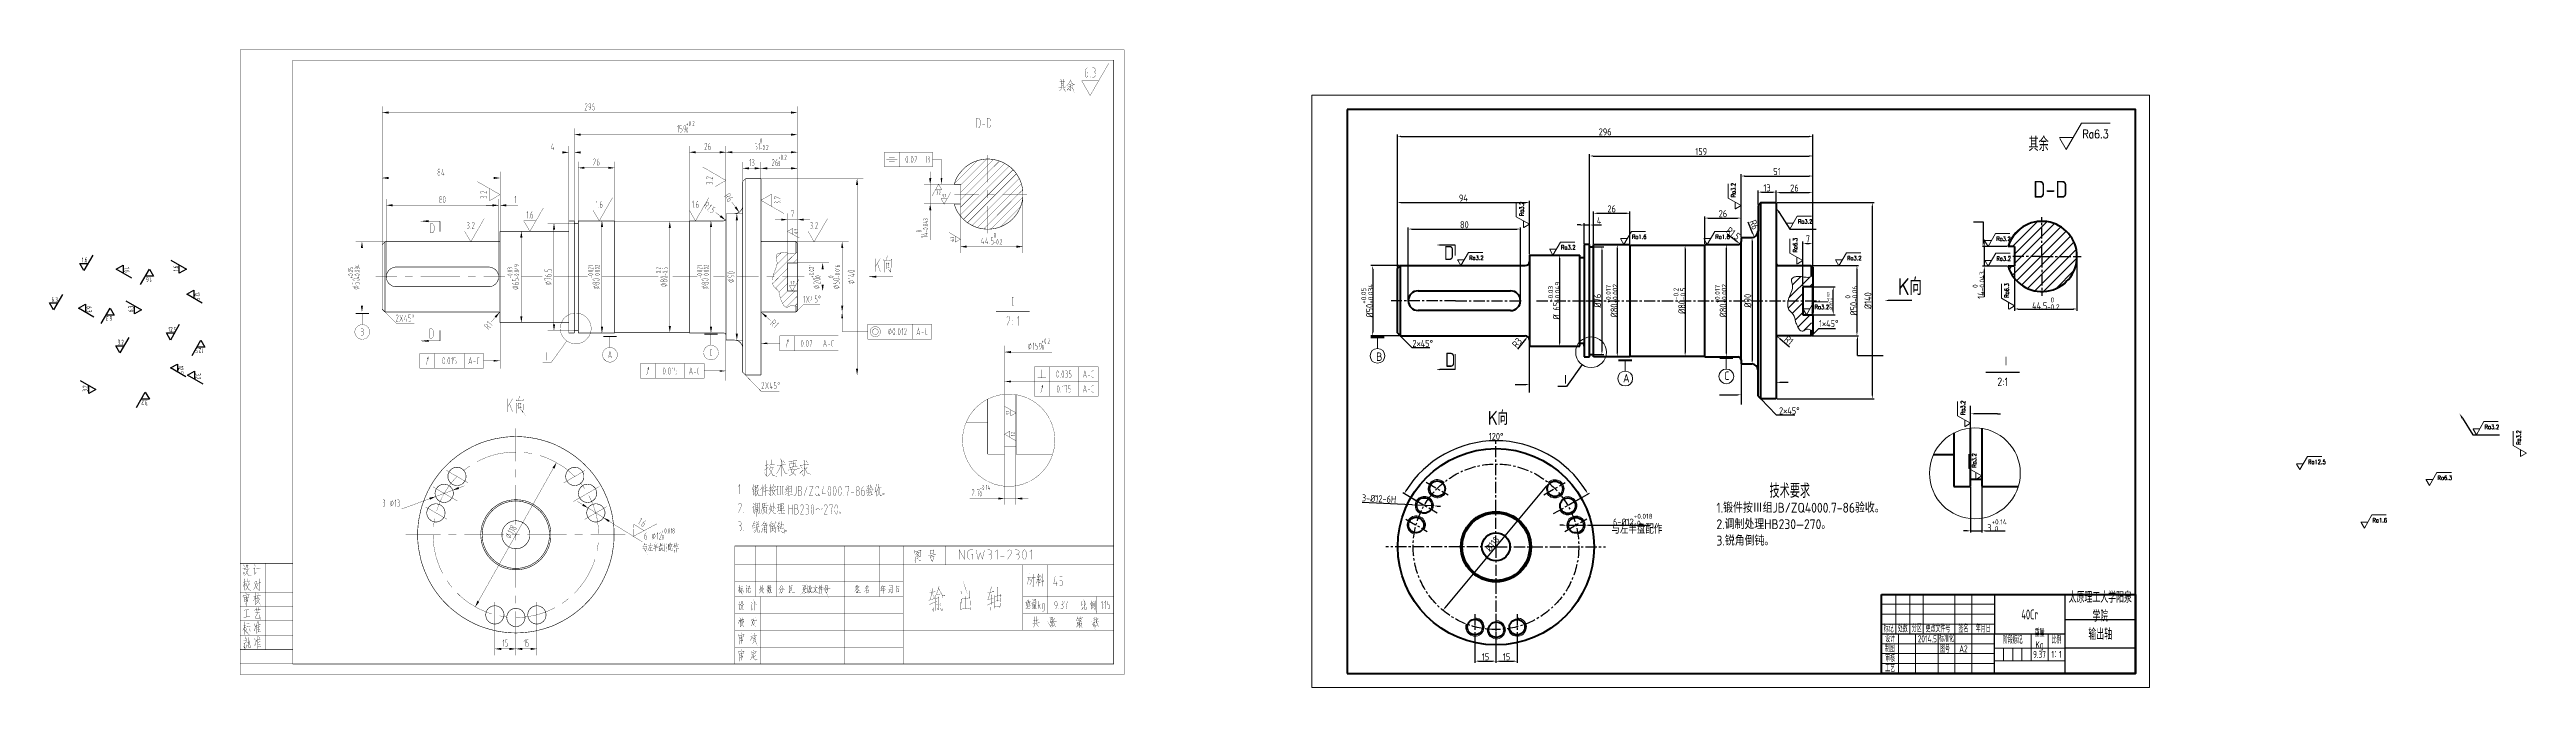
# Model space of a CAD drawing. Header units: millimetres. Extents: x -134 to 1622, y -8 to 444.
import ezdxf
from ezdxf import colors
from ezdxf.entities.mleader import LeaderData, LeaderLine
from ezdxf.math import Vec2, Vec3

# ---------------------------------------------------------------- set-up
doc = ezdxf.new("R2010")
doc.units = ezdxf.units.MM
doc.header["$LTSCALE"] = 0.25
doc.linetypes.add('CENTER', pattern=[50.8, 31.75, -6.35, 6.35, -6.35])
for name, color, linetype in [('2细线层', 4, 'Continuous'), ('H', 7, 'Continuous'), ('P', 7, 'Continuous'), ('中心线', 1, 'CENTER'), ('剖面线', 2, 'Continuous'), ('标注线', 3, 'Continuous'), ('细实线层', 7, 'Continuous')]:
    doc.layers.add(name, color=color, linetype=linetype)
for name, color, linetype, lineweight in [('图层2', 7, 'Continuous', 9), ('粗实线', 6, 'Continuous', 70), ('细实线', 6, 'Continuous', 20), ('轮廓', 7, 'Continuous', 50)]:
    doc.layers.add(name, color=color, linetype=linetype, lineweight=lineweight)
doc.styles.add('biaozhu', font='gbenor.shx', dxfattribs={"height": 5, "bigfont": 'gbcbig.shx'})
doc.styles.add('gbcbig1', font='gbenor.shx', dxfattribs={"width": 0.7, "height": 5, "bigfont": 'gbcbig.shx'})
doc.styles.add('TH_GBDIM', font='romans.shx', dxfattribs={"width": 0.8, "bigfont": 'gbcbig.shx'})
doc.dimstyles.new('ISO-25', dxfattribs={"dimtxt": 5, "dimasz": 2.5, "dimexe": 1.25, "dimexo": 0.625, "dimtad": 1, "dimdec": 0, "dimtxsty": 'biaozhu', "dimcen": 2.5, "dimadec": 0, "dimazin": 0, "dimtfac": 1, "dimtdec": 0, "dimtmove": 0, "dimatfit": 0, "dimfxl": 1, "dimarcsym": 0})

msp = doc.modelspace()

# ---------------------------------------------------------------- texts
at = {"layer": '标注线', "attachment_point": 1}
for s, width, insert, char_height, style in [('其余', 20.706, (1268.6, 382), 10, 'biaozhu'), ('D-D', 65.337, (1271.9, 350.9), 12, 'biaozhu'), ('D', 28.335, (854.2, 304.8), 10, 'biaozhu'), ('1.6', 18.059, (-111.4, 296.6), 3.5, 'gbcbig1'), ('K向', 51.322, (1175.9, 281.9), 12, 'biaozhu'), ('6.3', 18.059, (-132.9, 268.6), 3.5, 'gbcbig1'), ('12.5', 18.059, (-50.1, 247.3), 3.5, 'gbcbig1'), ('1×45%%D', 30.277, (1120.1, 252.2), 5, 'biaozhu'), ('3.2', 18.059, (-86, 238.2), 3.5, 'gbcbig1'), ('B', 34.84, (806.2, 229.2), 6, 'biaozhu'), ('2×45%%D', 30.277, (831.9, 238.1), 5, 'biaozhu'), ('D', 29.166, (855, 229), 10, 'biaozhu'), ('Ⅰ', 17.439, (937.4, 212.4), 6, 'biaozhu'), ('A', 40.387, (981.2, 214), 6, 'biaozhu'), ('C', 61.48, (1052.9, 215.7), 6, 'biaozhu'), ('2:1', 83.107, (1246.5, 211.4), 6, 'biaozhu'), ('Ⅰ', 57.59, (1249.7, 225.5), 6, 'biaozhu'), ('K向', 73.193, (885.3, 187.8), 10, 'biaozhu'), ('2×45%%D', 30.277, (1091.8, 190.4), 5, 'biaozhu'), ('1.锻件按Ⅲ组JB/ZQ4000.7-86验收。\\P2.调制处理HB230—270。\\P3.锐角倒钝。', 269.78, (1047.4, 122.6), 7, 'biaozhu'), ('技术要求', 97.906, (1085, 136.1), 10, 'biaozhu'), ('与左半盘配作', 65.445, (973, 106.7), 6, 'biaozhu')]:
    msp.add_mtext_dynamic_manual_height_columns(s, width=width, gutter_width=25, heights=[0], dxfattribs=dict(at, insert=insert, char_height=char_height, style=style))
at = {"layer": '标注线', "char_height": 5, "attachment_point": 5, "style": 'biaozhu'}
for s, insert, rotation in [('R1.5', (1059.3, 313.6), 323.5127), ('R6', (1074.1, 319.8), 291.1337), ('R3', (906, 236.1), 50.7654), ('R1', (1098.7, 237.8), 320.159)]:
    msp.add_mtext(s, dxfattribs=dict(at, insert=insert, rotation=rotation))
at = {"layer": '标注线', "char_height": 3.5, "attachment_point": 1, "style": 'gbcbig1'}
for s, insert, rotation in [('1.6', (-77.7, 289.8), 270), ('1.6', (-61.9, 279.1), 180), ('1.6', (-46.5, 286.8), 90), ('6.3', (-104.5, 262), 270), ('6.3', (-89.9, 251.5), 180), ('6.3', (-78.4, 257.8), 90), ('12.5', (-25.4, 228.8), 180), ('12.5', (-39.4, 219.7), 270), ('3.2', (-27.2, 214.5), 270), ('3.2', (-110.8, 201.4), 90), ('3.2', (-64.8, 191.8), 180)]:
    msp.add_mtext_dynamic_manual_height_columns(s, width=18.059, gutter_width=25, heights=[0], dxfattribs=dict(at, insert=insert, rotation=rotation))
at = {"layer": '细实线', "color": 0, "attachment_point": 5, "style": 'gbcbig1'}
for s, insert, char_height, width in [('太原理工大学阳泉学院', (1319.5, 49), 8, 50), ('标记', (1169.5, 33.2), 5, 10), ('处数', (1179.5, 33.2), 5, 10), ('分区', (1189.4, 33.5), 5, 10), ('更改文件号', (1204.5, 33.3), 5, 26), ('签名', (1222.5, 33.2), 5, 12), ('年月日', (1236.5, 33.2), 5, 16), ('40Cr', (1269.5, 43.4), 7, 50), ('设计', (1170.5, 26.2), 5, 12), ('制图', (1170.4, 19.2), 5, 12), ('2014.5', (1196.9, 26.1), 5, 16), ('标准化', (1210.5, 26.3), 5, 12), ('图号', (1209.4, 18.8), 5, 16), ('A2', (1222.5, 19), 5, 16), ('阶段标记', (1257.5, 25.2), 5, 26), ('重量Kg', (1276.5, 25.3), 5, 12), ('9.37', (1276.4, 15.1), 5, 12), ('1：1', (1288.5, 15.1), 5, 12), ('比例', (1288.5, 25.3), 5, 12), ('输出轴', (1319.5, 29.5), 8, 50), ('审核', (1170.5, 12.2), 5, 12), ('工艺', (1170.5, 5.2), 5, 12)]:
    msp.add_mtext(s, dxfattribs=dict(at, insert=insert, char_height=char_height, width=width))
at = {"layer": '细实线层', "attachment_point": 1, "style": 'TH_GBDIM'}
for s, insert, char_height in [('Ra6.3', (1306.9, 387.1), 6), ('Ra3.2', (937.2, 305.2), 3), ('Ra1.6', (987.5, 312.7), 3), ('Ra1.6', (1046.6, 312.7), 3), ('Ra12.5', (1466.8, 153.1), 3), ('Ra6.3', (1558.6, 141.8), 3), ('Ra1.6', (1512.5, 111.7), 3)]:
    msp.add_mtext_dynamic_manual_height_columns(s, width=13.074, gutter_width=25, heights=[0], dxfattribs=dict(at, insert=insert, char_height=char_height))
at = {"layer": '细实线层', "char_height": 3, "attachment_point": 1, "rotation": 90, "style": 'TH_GBDIM'}
for insert in [(1101.7, 300.1), (1251.7, 268)]:
    msp.add_mtext_dynamic_manual_height_columns('Ra6.3', width=13.074, gutter_width=25, heights=[0], dxfattribs=dict(at, insert=insert))

# ---------------------------------------------------------------- blocks, each defined once
blk = doc.blocks.new('*D1')
at = {"layer": 'Defpoints', "color": 0}
for p in [(876.2, 23.3), (891.1, 23.3), (891.1, 10.3)]:
    blk.add_point(p, dxfattribs=at)
at = {"layer": '标注线', "color": 0, "lineweight": -2, "transparency": 16777216}
for p, q in [((876.2, 22.7), (876.2, 9)), ((891.1, 22.7), (891.1, 9)), ((878.7, 10.3), (888.6, 10.3))]:
    blk.add_line(p, q, dxfattribs=at)
at = {"layer": '标注线', "color": 0, "transparency": 16777216}
for points in [[(878.7, 10.7), (878.7, 9.9), (876.2, 10.3)], [(888.6, 10.7), (888.6, 9.9), (891.1, 10.3)]]:
    blk.add_solid(points, dxfattribs=at)
at = {"layer": '标注线', "color": 0, "transparency": 16777216, "insert": (883.7, 13.4), "char_height": 5, "attachment_point": 5, "style": 'biaozhu'}
blk.add_mtext('15', dxfattribs=at)
blk = doc.blocks.new('*D2')
at = {"layer": 'Defpoints', "color": 0}
for p in [(891.1, 23.3), (906.1, 23.3), (906.1, 10.2)]:
    blk.add_point(p, dxfattribs=at)
at = {"layer": '标注线', "color": 0, "lineweight": -2, "transparency": 16777216}
for p, q in [((891.1, 22.7), (891.1, 9)), ((906.1, 22.7), (906.1, 9)), ((893.6, 10.2), (903.6, 10.2))]:
    blk.add_line(p, q, dxfattribs=at)
at = {"layer": '标注线', "color": 0, "transparency": 16777216}
for points in [[(893.6, 10.7), (893.6, 9.8), (891.1, 10.2)], [(903.6, 10.7), (903.6, 9.8), (906.1, 10.2)]]:
    blk.add_solid(points, dxfattribs=at)
at = {"layer": '标注线', "color": 0, "transparency": 16777216, "insert": (898.6, 13.4), "char_height": 5, "attachment_point": 5, "style": 'biaozhu'}
blk.add_mtext('15', dxfattribs=at)
blk = doc.blocks.new('*D3')
at = {"layer": 'Defpoints', "color": 0}
for p in [(823.3, 290.8), (803.7, 241), (823.3, 241)]:
    blk.add_point(p, dxfattribs=at)
at = {"layer": '标注线', "color": 0, "lineweight": -2, "transparency": 16777216}
for p, q in [((822.6, 290.8), (802.5, 290.8)), ((803.7, 288.3), (803.7, 243.5)), ((822.6, 241), (802.5, 241))]:
    blk.add_line(p, q, dxfattribs=at)
at = {"layer": '标注线', "color": 0, "transparency": 16777216}
for points in [[(803.3, 288.3), (804.1, 288.3), (803.7, 290.8)], [(803.3, 243.5), (804.1, 243.5), (803.7, 241)]]:
    blk.add_solid(points, dxfattribs=at)
at = {"layer": '标注线', "color": 0, "transparency": 16777216, "insert": (799.8, 265.9), "char_height": 5, "attachment_point": 5, "rotation": 90, "style": 'biaozhu'}
blk.add_mtext('%%C50{\\H0.7x;\\S+0.05^ +0.034;}', dxfattribs=at)
blk = doc.blocks.new('*D4')
at = {"layer": 'Defpoints', "color": 0}
for p in [(919.9, 298.2), (919.9, 233.6), (936.2, 233.6)]:
    blk.add_point(p, dxfattribs=at)
at = {"layer": '标注线', "color": 0, "lineweight": -2, "transparency": 16777216}
for p, q in [((920.6, 298.2), (937.5, 298.2)), ((936.2, 295.7), (936.2, 236.1)), ((920.6, 233.6), (937.5, 233.6))]:
    blk.add_line(p, q, dxfattribs=at)
at = {"layer": '标注线', "color": 0, "transparency": 16777216}
for points in [[(935.8, 295.7), (936.7, 295.7), (936.2, 298.2)], [(935.8, 236.1), (936.7, 236.1), (936.2, 233.6)]]:
    blk.add_solid(points, dxfattribs=at)
at = {"layer": '标注线', "color": 0, "transparency": 16777216, "insert": (932.3, 265.9), "char_height": 5, "attachment_point": 5, "rotation": 90, "style": 'biaozhu'}
blk.add_mtext('%%C 65{\\H0.7x;\\S-0.03^ -0.049;}', dxfattribs=at)
blk = doc.blocks.new('*D5')
at = {"layer": 'Defpoints', "color": 0}
for p in [(957.5, 304), (957.5, 227.8), (966.2, 227.8)]:
    blk.add_point(p, dxfattribs=at)
at = {"layer": '标注线', "color": 0, "lineweight": -2, "transparency": 16777216}
for p, q in [((958.2, 304), (967.5, 304)), ((966.2, 301.5), (966.2, 230.3)), ((958.2, 227.8), (967.5, 227.8))]:
    blk.add_line(p, q, dxfattribs=at)
at = {"layer": '标注线', "color": 0, "transparency": 16777216}
for points in [[(965.8, 301.5), (966.7, 301.5), (966.2, 304)], [(965.8, 230.3), (966.7, 230.3), (966.2, 227.8)]]:
    blk.add_solid(points, dxfattribs=at)
at = {"layer": '标注线', "color": 0, "transparency": 16777216, "insert": (963.1, 265.9), "char_height": 5, "attachment_point": 5, "rotation": 90, "style": 'biaozhu'}
blk.add_mtext('%%C76', dxfattribs=at)
blk = doc.blocks.new('*D6')
at = {"layer": 'Defpoints', "color": 0}
for p in [(977.1, 305.7), (977.1, 226.1), (977.1, 226.1)]:
    blk.add_point(p, dxfattribs=at)
at = {"layer": '标注线', "color": 0, "lineweight": -2, "transparency": 16777216}
for p, q in [((977.1, 303.2), (977.1, 228.6)), ((977.7, 305.7), (978.3, 305.7)), ((976.5, 226.1), (975.8, 226.1))]:
    blk.add_line(p, q, dxfattribs=at)
at = {"layer": '标注线', "color": 0, "transparency": 16777216}
for points in [[(976.7, 303.2), (977.5, 303.2), (977.1, 305.7)], [(976.7, 228.6), (977.5, 228.6), (977.1, 226.1)]]:
    blk.add_solid(points, dxfattribs=at)
at = {"layer": '标注线', "color": 0, "transparency": 16777216, "insert": (973.2, 265.9), "char_height": 5, "attachment_point": 5, "rotation": 90, "style": 'biaozhu'}
blk.add_mtext('%%C80{\\H0.7x;\\S+0.017^ +0.002;}', dxfattribs=at)
blk = doc.blocks.new('*D7')
at = {"layer": 'Defpoints', "color": 0}
for p in [(1025.2, 305.2), (1025.2, 226.6), (1025.2, 226.6)]:
    blk.add_point(p, dxfattribs=at)
at = {"layer": '标注线', "color": 0, "lineweight": -2, "transparency": 16777216}
for p, q in [((1024.6, 305.2), (1023.9, 305.2)), ((1025.2, 302.7), (1025.2, 229.1)), ((1024.6, 226.6), (1023.9, 226.6))]:
    blk.add_line(p, q, dxfattribs=at)
at = {"layer": '标注线', "color": 0, "transparency": 16777216}
for points in [[(1024.8, 302.7), (1025.6, 302.7), (1025.2, 305.2)], [(1024.8, 229.1), (1025.6, 229.1), (1025.2, 226.6)]]:
    blk.add_solid(points, dxfattribs=at)
at = {"layer": '标注线', "color": 0, "transparency": 16777216, "insert": (1021.2, 265.9), "char_height": 5, "attachment_point": 5, "rotation": 90, "style": 'biaozhu'}
blk.add_mtext('%%C80{\\H0.7x;\\S-0.2^ -0.5;}', dxfattribs=at)
blk = doc.blocks.new('*D8')
at = {"layer": 'Defpoints', "color": 0}
for p in [(1054.4, 305.7), (1054.4, 226.1), (1054.4, 226.1)]:
    blk.add_point(p, dxfattribs=at)
at = {"layer": '标注线', "color": 0, "lineweight": -2, "transparency": 16777216}
for p, q in [((1053.7, 305.7), (1053.1, 305.7)), ((1054.4, 303.2), (1054.4, 228.6)), ((1053.7, 226.1), (1053.1, 226.1))]:
    blk.add_line(p, q, dxfattribs=at)
at = {"layer": '标注线', "color": 0, "transparency": 16777216}
for points in [[(1054, 303.2), (1054.8, 303.2), (1054.4, 305.7)], [(1054, 228.6), (1054.8, 228.6), (1054.4, 226.1)]]:
    blk.add_solid(points, dxfattribs=at)
at = {"layer": '标注线', "color": 0, "transparency": 16777216, "insert": (1050.5, 265.9), "char_height": 5, "attachment_point": 5, "rotation": 90, "style": 'biaozhu'}
blk.add_mtext('%%C80{\\H0.7x;\\S+0.017^ +0.002;}', dxfattribs=at)
blk = doc.blocks.new('*D9')
at = {"layer": 'Defpoints', "color": 0}
for p in [(1072.7, 310.7), (1072.7, 221.1), (1072.7, 221.1)]:
    blk.add_point(p, dxfattribs=at)
at = {"layer": '标注线', "color": 0, "lineweight": -2, "transparency": 16777216}
for p, q in [((1072.1, 310.7), (1071.5, 310.7)), ((1072.7, 308.2), (1072.7, 223.6)), ((1072.1, 221.1), (1071.5, 221.1))]:
    blk.add_line(p, q, dxfattribs=at)
at = {"layer": '标注线', "color": 0, "transparency": 16777216}
for points in [[(1072.3, 308.2), (1073.1, 308.2), (1072.7, 310.7)], [(1072.3, 223.6), (1073.1, 223.6), (1072.7, 221.1)]]:
    blk.add_solid(points, dxfattribs=at)
at = {"layer": '标注线', "color": 0, "transparency": 16777216, "insert": (1069.6, 265.9), "char_height": 5, "attachment_point": 5, "rotation": 90, "style": 'biaozhu'}
blk.add_mtext('%%C90', dxfattribs=at)
blk = doc.blocks.new('*D10')
at = {"layer": 'Defpoints', "color": 0}
for p in [(908.5, 316.7), (828.9, 265.9), (908.5, 265.9)]:
    blk.add_point(p, dxfattribs=at)
at = {"layer": '标注线', "color": 0, "lineweight": -2, "transparency": 16777216}
for p, q in [((828.9, 266.5), (828.9, 317.9)), ((831.4, 316.7), (906, 316.7)), ((908.5, 266.5), (908.5, 317.9))]:
    blk.add_line(p, q, dxfattribs=at)
at = {"layer": '标注线', "color": 0, "transparency": 16777216}
for points in [[(831.4, 317.1), (831.4, 316.3), (828.9, 316.7)], [(906, 317.1), (906, 316.3), (908.5, 316.7)]]:
    blk.add_solid(points, dxfattribs=at)
at = {"layer": '标注线', "color": 0, "transparency": 16777216, "insert": (868.7, 319.8), "char_height": 5, "attachment_point": 5, "style": 'biaozhu'}
blk.add_mtext('80', dxfattribs=at)
blk = doc.blocks.new('*D12')
at = {"layer": 'Defpoints', "color": 0}
for p in [(957.5, 319.6), (953.6, 305.7), (957.5, 305.7)]:
    blk.add_point(p, dxfattribs=at)
at = {"layer": '标注线', "color": 0, "lineweight": -2, "transparency": 16777216}
for p, q in [((951.1, 319.6), (948.6, 319.6)), ((953.6, 306.3), (953.6, 320.8)), ((953.6, 319.6), (957.5, 319.6)), ((957.5, 306.3), (957.5, 320.8)), ((960, 319.6), (965.9, 319.6))]:
    blk.add_line(p, q, dxfattribs=at)
at = {"layer": '标注线', "color": 0, "transparency": 16777216}
for points in [[(951.1, 320), (951.1, 319.1), (953.6, 319.6)], [(960, 320), (960, 319.1), (957.5, 319.6)]]:
    blk.add_solid(points, dxfattribs=at)
at = {"layer": '标注线', "color": 0, "transparency": 16777216, "insert": (964.2, 322.7), "char_height": 5, "attachment_point": 5, "style": 'biaozhu'}
blk.add_mtext('4', dxfattribs=at)
blk = doc.blocks.new('*D13')
at = {"layer": 'Defpoints', "color": 0}
for p in [(986.1, 327.9), (960.2, 305.7), (986.1, 305.7)]:
    blk.add_point(p, dxfattribs=at)
at = {"layer": '标注线', "color": 0, "lineweight": -2, "transparency": 16777216}
for p, q in [((960.2, 306.3), (960.2, 329.2)), ((962.7, 327.9), (983.6, 327.9)), ((986.1, 306.3), (986.1, 329.2))]:
    blk.add_line(p, q, dxfattribs=at)
at = {"layer": '标注线', "color": 0, "transparency": 16777216}
for points in [[(962.7, 328.3), (962.7, 327.5), (960.2, 327.9)], [(983.6, 328.3), (983.6, 327.5), (986.1, 327.9)]]:
    blk.add_solid(points, dxfattribs=at)
at = {"layer": '标注线', "color": 0, "transparency": 16777216, "insert": (973.1, 331), "char_height": 5, "attachment_point": 5, "style": 'biaozhu'}
blk.add_mtext('26', dxfattribs=at)
blk = doc.blocks.new('*D14')
at = {"layer": 'Defpoints', "color": 0}
for p in [(1115.7, 368.5), (957.5, 305.7), (1115.7, 289.8)]:
    blk.add_point(p, dxfattribs=at)
at = {"layer": '标注线', "color": 0, "lineweight": -2, "transparency": 16777216}
for p, q in [((957.5, 306.3), (957.5, 369.8)), ((1115.7, 290.4), (1115.7, 369.8)), ((960, 368.5), (1113.2, 368.5))]:
    blk.add_line(p, q, dxfattribs=at)
at = {"layer": '标注线', "color": 0, "transparency": 16777216}
for points in [[(960, 369), (960, 368.1), (957.5, 368.5)], [(1113.2, 369), (1113.2, 368.1), (1115.7, 368.5)]]:
    blk.add_solid(points, dxfattribs=at)
at = {"layer": '标注线', "color": 0, "transparency": 16777216, "insert": (1036.6, 371.7), "char_height": 5, "attachment_point": 5, "style": 'biaozhu'}
blk.add_mtext('159', dxfattribs=at)
blk = doc.blocks.new('*D15')
at = {"layer": 'Defpoints', "color": 0}
for p in [(1064.9, 324.5), (1039.1, 305.7), (1064.9, 310.7)]:
    blk.add_point(p, dxfattribs=at)
at = {"layer": '标注线', "color": 0, "lineweight": -2, "transparency": 16777216}
for p, q in [((1039.1, 306.3), (1039.1, 325.7)), ((1041.6, 324.5), (1062.4, 324.5)), ((1064.9, 311.3), (1064.9, 325.7))]:
    blk.add_line(p, q, dxfattribs=at)
at = {"layer": '标注线', "color": 0, "transparency": 16777216}
for points in [[(1041.6, 324.9), (1041.6, 324.1), (1039.1, 324.5)], [(1062.4, 324.9), (1062.4, 324.1), (1064.9, 324.5)]]:
    blk.add_solid(points, dxfattribs=at)
at = {"layer": '标注线', "color": 0, "transparency": 16777216, "insert": (1052, 327.6), "char_height": 5, "attachment_point": 5, "style": 'biaozhu'}
blk.add_mtext('26', dxfattribs=at)
blk = doc.blocks.new('*D16')
at = {"layer": 'Defpoints', "color": 0}
for p in [(1115.7, 354.3), (1064.9, 310.7), (1115.7, 289.8)]:
    blk.add_point(p, dxfattribs=at)
at = {"layer": '标注线', "color": 0, "lineweight": -2, "transparency": 16777216}
for p, q in [((1064.9, 311.3), (1064.9, 355.6)), ((1067.4, 354.3), (1113.2, 354.3)), ((1115.7, 290.4), (1115.7, 355.6))]:
    blk.add_line(p, q, dxfattribs=at)
at = {"layer": '标注线', "color": 0, "transparency": 16777216}
for points in [[(1067.4, 354.8), (1067.4, 353.9), (1064.9, 354.3)], [(1113.2, 354.8), (1113.2, 353.9), (1115.7, 354.3)]]:
    blk.add_solid(points, dxfattribs=at)
at = {"layer": '标注线', "color": 0, "transparency": 16777216, "insert": (1090.3, 357.5), "char_height": 5, "attachment_point": 5, "style": 'biaozhu'}
blk.add_mtext('51', dxfattribs=at)
blk = doc.blocks.new('*D17')
at = {"layer": 'Defpoints', "color": 0}
for p in [(1089.8, 342.9), (1089.8, 335.5), (1076.9, 333.5)]:
    blk.add_point(p, dxfattribs=at)
at = {"layer": '标注线', "color": 0, "lineweight": -2, "transparency": 16777216}
for p, q in [((1076.9, 334.2), (1076.9, 344.1)), ((1079.4, 342.9), (1087.3, 342.9)), ((1089.8, 336.1), (1089.8, 344.1))]:
    blk.add_line(p, q, dxfattribs=at)
at = {"layer": '标注线', "color": 0, "transparency": 16777216}
for points in [[(1079.4, 343.3), (1079.4, 342.5), (1076.9, 342.9)], [(1087.3, 343.3), (1087.3, 342.5), (1089.8, 342.9)]]:
    blk.add_solid(points, dxfattribs=at)
at = {"layer": '标注线', "color": 0, "transparency": 16777216, "insert": (1083.3, 346), "char_height": 5, "attachment_point": 5, "style": 'biaozhu'}
blk.add_mtext('13', dxfattribs=at)
blk = doc.blocks.new('*D18')
at = {"layer": 'Defpoints', "color": 0}
for p in [(1089.8, 335.5), (1115.7, 342.7), (1115.7, 335.5)]:
    blk.add_point(p, dxfattribs=at)
at = {"layer": '标注线', "color": 0, "lineweight": -2, "transparency": 16777216}
for p, q in [((1089.8, 336.1), (1089.8, 343.9)), ((1092.3, 342.7), (1113.2, 342.7)), ((1115.7, 336.1), (1115.7, 343.9))]:
    blk.add_line(p, q, dxfattribs=at)
at = {"layer": '标注线', "color": 0, "transparency": 16777216}
for points in [[(1092.3, 343.1), (1092.3, 342.3), (1089.8, 342.7)], [(1113.2, 343.1), (1113.2, 342.3), (1115.7, 342.7)]]:
    blk.add_solid(points, dxfattribs=at)
at = {"layer": '标注线', "color": 0, "transparency": 16777216, "insert": (1102.7, 345.8), "char_height": 5, "attachment_point": 5, "style": 'biaozhu'}
blk.add_mtext('26', dxfattribs=at)
blk = doc.blocks.new('*D19')
at = {"layer": 'Defpoints', "color": 0}
for p in [(1115.7, 306.5), (1115.7, 289.8), (1108.7, 275.8)]:
    blk.add_point(p, dxfattribs=at)
at = {"layer": '标注线', "color": 0, "lineweight": -2, "transparency": 16777216}
for p, q in [((1108.7, 276.5), (1108.7, 307.8)), ((1111.2, 306.5), (1113.2, 306.5)), ((1115.7, 290.4), (1115.7, 307.8))]:
    blk.add_line(p, q, dxfattribs=at)
at = {"layer": '标注线', "color": 0, "transparency": 16777216}
for points in [[(1111.2, 306.9), (1111.2, 306.1), (1108.7, 306.5)], [(1113.2, 306.9), (1113.2, 306.1), (1115.7, 306.5)]]:
    blk.add_solid(points, dxfattribs=at)
at = {"layer": '标注线', "color": 0, "transparency": 16777216, "insert": (1112.2, 309.7), "char_height": 5, "attachment_point": 5, "style": 'biaozhu'}
blk.add_mtext('7', dxfattribs=at)
blk = doc.blocks.new('*D20')
at = {"layer": 'Defpoints', "color": 0}
for p in [(1115.7, 382.4), (821.2, 288.8), (1115.7, 289.8)]:
    blk.add_point(p, dxfattribs=at)
at = {"layer": '标注线', "color": 0, "lineweight": -2, "transparency": 16777216}
for p, q in [((821.2, 289.4), (821.2, 383.7)), ((823.7, 382.4), (1113.2, 382.4)), ((1115.7, 290.4), (1115.7, 383.7))]:
    blk.add_line(p, q, dxfattribs=at)
at = {"layer": '标注线', "color": 0, "transparency": 16777216}
for points in [[(823.7, 382.9), (823.7, 382), (821.2, 382.4)], [(1113.2, 382.9), (1113.2, 382), (1115.7, 382.4)]]:
    blk.add_solid(points, dxfattribs=at)
at = {"layer": '标注线', "color": 0, "transparency": 16777216, "insert": (968.5, 385.6), "char_height": 5, "attachment_point": 5, "style": 'biaozhu'}
blk.add_mtext('296', dxfattribs=at)
blk = doc.blocks.new('*D21')
at = {"layer": 'Defpoints', "color": 0}
for p in [(1089.8, 335.5), (1089.8, 196.3), (1157.9, 196.3)]:
    blk.add_point(p, dxfattribs=at)
at = {"layer": '标注线', "color": 0, "lineweight": -2, "transparency": 16777216}
for p, q in [((1090.4, 335.5), (1159.2, 335.5)), ((1157.9, 333), (1157.9, 198.8)), ((1090.4, 196.3), (1159.2, 196.3))]:
    blk.add_line(p, q, dxfattribs=at)
at = {"layer": '标注线', "color": 0, "transparency": 16777216}
for points in [[(1157.5, 333), (1158.3, 333), (1157.9, 335.5)], [(1157.5, 198.8), (1158.3, 198.8), (1157.9, 196.3)]]:
    blk.add_solid(points, dxfattribs=at)
at = {"layer": '标注线', "color": 0, "transparency": 16777216, "insert": (1154.8, 265.9), "char_height": 5, "attachment_point": 5, "rotation": 90, "style": 'biaozhu'}
blk.add_mtext('%%C140', dxfattribs=at)
blk = doc.blocks.new('*D22')
at = {"layer": 'Defpoints', "color": 0}
for p in [(1114.6, 290.8), (1114.6, 241), (1147, 241)]:
    blk.add_point(p, dxfattribs=at)
at = {"layer": '标注线', "color": 0, "lineweight": -2, "transparency": 16777216}
for p, q in [((1115.3, 290.8), (1148.2, 290.8)), ((1147, 288.3), (1147, 243.5)), ((1115.3, 241), (1148.2, 241))]:
    blk.add_line(p, q, dxfattribs=at)
at = {"layer": '标注线', "color": 0, "transparency": 16777216}
for points in [[(1146.6, 288.3), (1147.4, 288.3), (1147, 290.8)], [(1146.6, 243.5), (1147.4, 243.5), (1147, 241)]]:
    blk.add_solid(points, dxfattribs=at)
at = {"layer": '标注线', "color": 0, "transparency": 16777216, "insert": (1143, 265.9), "char_height": 5, "attachment_point": 5, "rotation": 90, "style": 'biaozhu'}
blk.add_mtext('%%C50{\\H0.7x;\\S 0^ -0.06;}', dxfattribs=at)
blk = doc.blocks.new('*D23')
at = {"layer": 'Defpoints', "color": 0}
for p in [(1115.7, 275.8), (1130.2, 275.8), (1115.7, 255.9)]:
    blk.add_point(p, dxfattribs=at)
at = {"layer": '标注线', "color": 0, "lineweight": -2, "transparency": 16777216}
for p, q in [((1116.3, 275.8), (1131.5, 275.8)), ((1130.2, 258.4), (1130.2, 273.3)), ((1116.3, 255.9), (1131.5, 255.9))]:
    blk.add_line(p, q, dxfattribs=at)
at = {"layer": '标注线', "color": 0, "transparency": 16777216}
for points in [[(1129.8, 273.3), (1130.6, 273.3), (1130.2, 275.8)], [(1129.8, 258.4), (1130.6, 258.4), (1130.2, 255.9)]]:
    blk.add_solid(points, dxfattribs=at)
at = {"layer": '标注线', "color": 0, "transparency": 16777216, "insert": (1127.9, 265.8), "char_height": 5, "attachment_point": 5, "rotation": 90, "style": 'biaozhu'}
blk.add_mtext('{\\H0.5x;%%C20\\H0.7x;\\S+0.021^  0;}', dxfattribs=at)
blk = doc.blocks.new('*D24')
at = {"layer": 'Defpoints', "color": 0}
for p in [(1254.2, 304.3), (1237.3, 290.3), (1254.3, 290.3)]:
    blk.add_point(p, dxfattribs=at)
at = {"layer": '标注线', "color": 0, "lineweight": -2, "transparency": 16777216}
for p, q in [((1253.6, 304.3), (1236, 304.3)), ((1237.3, 306.8), (1237.3, 309.3)), ((1237.3, 304.3), (1237.3, 290.3)), ((1253.7, 290.3), (1236, 290.3)), ((1237.3, 287.8), (1237.3, 268.7))]:
    blk.add_line(p, q, dxfattribs=at)
at = {"layer": '标注线', "color": 0, "transparency": 16777216}
for points in [[(1236.9, 306.8), (1237.7, 306.8), (1237.3, 304.3)], [(1236.9, 287.8), (1237.7, 287.8), (1237.3, 290.3)]]:
    blk.add_solid(points, dxfattribs=at)
at = {"layer": '标注线', "color": 0, "transparency": 16777216, "insert": (1233.3, 277), "char_height": 5, "attachment_point": 5, "rotation": 90, "style": 'biaozhu'}
blk.add_mtext('14{\\H0.7x;\\S 0^ -0.043;}', dxfattribs=at)
blk = doc.blocks.new('*D25')
at = {"layer": 'Defpoints', "color": 0}
for p in [(1258.7, 290.3), (1303, 297.3), (1303, 260)]:
    blk.add_point(p, dxfattribs=at)
at = {"layer": '标注线', "color": 0, "lineweight": -2, "transparency": 16777216}
for p, q in [((1258.7, 289.7), (1258.7, 258.8)), ((1303, 296.7), (1303, 258.8)), ((1261.2, 260), (1300.5, 260))]:
    blk.add_line(p, q, dxfattribs=at)
at = {"layer": '标注线', "color": 0, "transparency": 16777216}
for points in [[(1261.2, 260.5), (1261.2, 259.6), (1258.7, 260)], [(1300.5, 260.5), (1300.5, 259.6), (1303, 260)]]:
    blk.add_solid(points, dxfattribs=at)
at = {"layer": '标注线', "color": 0, "transparency": 16777216, "insert": (1280.9, 264), "char_height": 5, "attachment_point": 5, "style": 'biaozhu'}
blk.add_mtext('44.5{\\H0.7x;\\S 0^ -0.2;}', dxfattribs=at)
blk = doc.blocks.new('*D26')
at = {"layer": 'Defpoints', "color": 0}
for p in [(941.3, 106.7), (954.2, 106.7)]:
    blk.add_point(p, dxfattribs=at)
at = {"layer": '标注线', "color": 0, "lineweight": -2, "transparency": 16777216}
for p, q in [((938.8, 106.7), (936.3, 106.7)), ((941.3, 106.7), (954.2, 106.7)), ((956.7, 106.7), (1000.7, 106.7))]:
    blk.add_line(p, q, dxfattribs=at)
at = {"layer": '标注线', "color": 0, "transparency": 16777216}
for points in [[(938.8, 107.1), (938.8, 106.3), (941.3, 106.7)], [(956.7, 107.1), (956.7, 106.3), (954.2, 106.7)]]:
    blk.add_solid(points, dxfattribs=at)
at = {"layer": '标注线', "color": 0, "transparency": 16777216, "insert": (988.1, 110.6), "char_height": 5, "attachment_point": 5, "rotation": 359.9381, "style": 'biaozhu'}
blk.add_mtext('6-%%C12{\\H0.7x;\\S+0.018^  0;}', dxfattribs=at)
blk = doc.blocks.new('*D27')
at = {"layer": 'Defpoints', "color": 0}
for p in [(833.9, 121), (846.8, 120.4)]:
    blk.add_point(p, dxfattribs=at)
at = {"layer": '标注线', "color": 0, "lineweight": -2, "transparency": 16777216}
for p, q in [((831.4, 121.2), (796.2, 122.9)), ((846.8, 120.4), (833.9, 121)), ((849.3, 120.3), (851.8, 120.1))]:
    blk.add_line(p, q, dxfattribs=at)
at = {"layer": '标注线', "color": 0, "transparency": 16777216}
for points in [[(831.4, 121.6), (831.4, 120.7), (833.9, 121)], [(849.3, 120.7), (849.3, 119.9), (846.8, 120.4)]]:
    blk.add_solid(points, dxfattribs=at)
at = {"layer": '标注线', "color": 0, "transparency": 16777216, "insert": (808.2, 125.5), "char_height": 5, "attachment_point": 5, "rotation": 357.142, "style": 'biaozhu'}
blk.add_mtext('3-%%C12-6H', dxfattribs=at)
blk = doc.blocks.new('*D28')
at = {"layer": 'Defpoints', "color": 0}
for p in [(1227.6, 134.2), (1235.6, 134.2), (1235.6, 102.7)]:
    blk.add_point(p, dxfattribs=at)
at = {"layer": '标注线', "color": 0, "lineweight": -2, "transparency": 16777216}
for p, q in [((1227.6, 133.6), (1227.6, 101.5)), ((1235.6, 133.6), (1235.6, 101.5)), ((1225.1, 102.7), (1222.6, 102.7)), ((1227.6, 102.7), (1235.6, 102.7)), ((1238.1, 102.7), (1252, 102.7))]:
    blk.add_line(p, q, dxfattribs=at)
at = {"layer": '标注线', "color": 0, "transparency": 16777216}
for points in [[(1225.1, 103.1), (1225.1, 102.3), (1227.6, 102.7)], [(1238.1, 103.1), (1238.1, 102.3), (1235.6, 102.7)]]:
    blk.add_solid(points, dxfattribs=at)
at = {"layer": '标注线', "color": 0, "transparency": 16777216, "insert": (1246.3, 106.6), "char_height": 5, "attachment_point": 5, "style": 'biaozhu'}
blk.add_mtext('3{\\H0.7x;\\S+0.14^  0;}', dxfattribs=at)
blk = doc.blocks.new('*D29')
at = {"layer": 'Defpoints', "color": 0}
for p in [(928.8, 136.4), (853.5, 46.3)]:
    blk.add_point(p, dxfattribs=at)
at = {"layer": '标注线', "color": 0, "lineweight": -2, "transparency": 16777216}
blk.add_line((855.1, 48.2), (927.2, 134.5), dxfattribs=at)
at = {"layer": '标注线', "color": 0, "transparency": 16777216}
for points in [[(926.8, 134.8), (927.5, 134.2), (928.8, 136.4)], [(854.8, 48.5), (855.4, 48), (853.5, 46.3)]]:
    blk.add_solid(points, dxfattribs=at)
at = {"layer": '标注线', "color": 0, "transparency": 16777216, "insert": (888.7, 93.4), "char_height": 5, "attachment_point": 5, "rotation": 50.1291, "style": 'biaozhu'}
blk.add_mtext('%%C118', dxfattribs=at)
blk = doc.blocks.new('粗糙度12.5')
at = {"layer": '标注线'}
for p, q in [((0, 0), (-2.9, 5)), ((-2.9, 5), (2.9, 5)), ((6.3, 11), (0, 0))]:
    blk.add_line(p, q, dxfattribs=at)
at = {"layer": '标注线', "insert": (-1.5, 9.2), "char_height": 3.5, "attachment_point": 1, "style": 'gbcbig1'}
blk.add_mtext_dynamic_manual_height_columns('12.5', width=18.059, gutter_width=25, heights=[0], dxfattribs=at)
blk = doc.blocks.new('000')
at = {"layer": '图层2'}
for p, q in [((-3, 5.2), (-3.2, 5.6)), ((-3.2, 5.6), (3.2, 5.6)), ((0, 0), (-3, 5.2)), ((0, 0), (7.1, 12.4)), ((7.1, 12.4), (20.6, 12.4))]:
    blk.add_line(p, q, dxfattribs=at)
at = {"layer": '细实线层', "insert": (7.7, 9.3), "char_height": 4, "attachment_point": 1, "style": 'TH_GBDIM'}
blk.add_mtext_dynamic_manual_height_columns('Ra3.2', width=13.074, gutter_width=25, heights=[0], dxfattribs=at)
blk = doc.blocks.new('*D33')
at = {"layer": 'Defpoints', "color": 0}
for p in [(914.8, 335.5), (821.2, 289.4), (914.8, 298.2)]:
    blk.add_point(p, dxfattribs=at)
at = {"layer": '标注线', "color": 0, "lineweight": -2, "transparency": 16777216}
for p, q in [((821.2, 290), (821.2, 336.8)), ((823.7, 335.5), (912.3, 335.5)), ((914.8, 298.9), (914.8, 336.8))]:
    blk.add_line(p, q, dxfattribs=at)
at = {"layer": '标注线', "color": 0, "transparency": 16777216}
for points in [[(823.7, 336), (823.7, 335.1), (821.2, 335.5)], [(912.3, 336), (912.3, 335.1), (914.8, 335.5)]]:
    blk.add_solid(points, dxfattribs=at)
at = {"layer": '标注线', "color": 0, "transparency": 16777216, "insert": (868, 338.7), "char_height": 5, "attachment_point": 5, "style": 'biaozhu'}
blk.add_mtext('94', dxfattribs=at)
blk = doc.blocks.new('*D36')
at = {"layer": 'Defpoints', "color": 0}
for p in [(916.9, 162), (840.3, 120.7), (942, 120.7), (891.1, 91.4)]:
    blk.add_point(p, dxfattribs=at)
at = {"layer": '标注线', "color": 0, "lineweight": -2, "transparency": 16777216}
for p, q in [((839.8, 121), (825, 129.6)), ((942.5, 121), (957.3, 129.5))]:
    blk.add_line(p, q, dxfattribs=at)
blk.add_arc((891.1, 91.4), 75.2, 31.8825, 148.0798, dxfattribs=at)
at = {"layer": '标注线', "color": 0, "transparency": 16777216}
for points in [[(827.7, 130.9), (827, 131.3), (826, 129)], [(955.3, 131.3), (954.6, 130.9), (956.2, 128.9)]]:
    blk.add_solid(points, dxfattribs=at)
at = {"layer": '标注线', "color": 0, "transparency": 16777216, "insert": (891.2, 169.7), "char_height": 5, "attachment_point": 5, "rotation": 359.9812, "style": 'biaozhu'}
blk.add_mtext('120°', dxfattribs=at)

# ---------------------------------------------------------------- dimensions: what is measured, and where the dimension line sits
at = {"layer": '标注线'}
for base, p1, p2, text, picture, middle in [((1115.7, 382.4), (821.2, 288.8), (1115.7, 289.8), '296', '*D20', (968.5, 385.6)), ((1115.7, 368.5), (957.5, 305.7), (1115.7, 289.8), '159', '*D14', (1036.6, 371.7)), ((1303, 260), (1258.7, 290.3), (1303, 297.3), '44.5{\\H0.7x;\\S 0^ -0.2;}', '*D25', (1280.9, 264)), ((1235.6, 102.7), (1227.6, 134.2), (1235.6, 134.2), '3{\\H0.7x;\\S+0.14^  0;}', '*D28', (1246.3, 106.6)), ((891.1, 10.3), (876.2, 23.3), (891.1, 23.3), '15', '*D1', (883.7, 13.4))]:
    dim = msp.add_linear_dim(base=base, p1=p1, p2=p2, text=text, dimstyle='ISO-25', dxfattribs=at)
    dim.commit()
    dim.dimension.update_dxf_attribs({"geometry": picture, "text_midpoint": middle})
for base, p1, p2, picture, middle in [((1115.7, 354.3), (1064.9, 310.7), (1115.7, 289.8), '*D16', (1090.3, 357.5)), ((914.8, 335.5), (821.2, 289.4), (914.8, 298.2), '*D33', (868, 338.7)), ((986.1, 327.9), (960.2, 305.7), (986.1, 305.7), '*D13', (973.1, 331)), ((1089.8, 342.9), (1076.9, 333.5), (1089.8, 335.5), '*D17', (1083.3, 346)), ((1115.7, 342.7), (1089.8, 335.5), (1115.7, 335.5), '*D18', (1102.7, 345.8)), ((908.5, 316.7), (828.9, 265.9), (908.5, 265.9), '*D10', (868.7, 319.8)), ((957.5, 319.6), (953.6, 305.7), (957.5, 305.7), '*D12', (964.2, 322.7)), ((1064.9, 324.5), (1039.1, 305.7), (1064.9, 310.7), '*D15', (1052, 327.6)), ((1115.7, 306.5), (1108.7, 275.8), (1115.7, 289.8), '*D19', (1112.2, 309.7)), ((906.1, 10.2), (891.1, 23.3), (906.1, 23.3), '*D2', (898.6, 13.4))]:
    dim = msp.add_linear_dim(base=base, p1=p1, p2=p2, dimstyle='ISO-25', dxfattribs=at)
    dim.commit()
    dim.dimension.update_dxf_attribs({"geometry": picture, "text_midpoint": middle})
for base, p1, p2, text, picture, middle in [((1157.9, 196.3), (1089.8, 335.5), (1089.8, 196.3), '%%C140', '*D21', (1154.8, 265.9)), ((977.1, 226.1), (977.1, 305.7), (977.1, 226.1), '%%C80{\\H0.7x;\\S+0.017^ +0.002;}', '*D6', (973.2, 265.9)), ((1025.2, 226.6), (1025.2, 305.2), (1025.2, 226.6), '%%C80{\\H0.7x;\\S-0.2^ -0.5;}', '*D7', (1021.2, 265.9)), ((1054.4, 226.1), (1054.4, 305.7), (1054.4, 226.1), '%%C80{\\H0.7x;\\S+0.017^ +0.002;}', '*D8', (1050.5, 265.9)), ((1072.7, 221.1), (1072.7, 310.7), (1072.7, 221.1), '%%C<>', '*D9', (1069.6, 265.9)), ((1237.3, 290.3), (1254.2, 304.3), (1254.3, 290.3), '14{\\H0.7x;\\S 0^ -0.043;}', '*D24', (1233.3, 277)), ((1147, 241), (1114.6, 290.8), (1114.6, 241), '%%C50{\\H0.7x;\\S 0^ -0.06;}', '*D22', (1143, 265.9))]:
    dim = msp.add_linear_dim(base=base, p1=p1, p2=p2, angle=90, text=text, dimstyle='ISO-25', dxfattribs=at)
    dim.commit()
    dim.dimension.update_dxf_attribs({"geometry": picture, "text_midpoint": middle})
for base, p1, p2, text, picture, middle in [((966.2, 227.8), (957.5, 304), (957.5, 227.8), '%%C76', '*D5', (966.2, 265.9)), ((803.7, 241), (823.3, 290.8), (823.3, 241), '%%C50{\\H0.7x;\\S+0.05^ +0.034;}', '*D3', (803.7, 265.9)), ((936.2, 233.6), (919.9, 298.2), (919.9, 233.6), '%%C 65{\\H0.7x;\\S-0.03^ -0.049;}', '*D4', (936.2, 265.9)), ((1130.2, 275.8), (1115.7, 255.9), (1115.7, 275.8), '{\\H0.5x;%%C20\\H0.7x;\\S+0.021^  0;}', '*D23', (1130.2, 265.8))]:
    dim = msp.add_linear_dim(base=base, p1=p1, p2=p2, angle=90, text=text, dimstyle='ISO-25', dxfattribs=at)
    dim.commit()
    dim.dimension.update_dxf_attribs({"geometry": picture, "text_midpoint": middle, "dimtype": 160})
dim = msp.add_angular_dim_3p(base=(916.9, 162), center=(891.1, 91.4), p1=(942, 120.7), p2=(840.3, 120.7), dimstyle='ISO-25', dxfattribs=at)
dim.commit()
dim.dimension.update_dxf_attribs({"geometry": '*D36', "text_midpoint": (891.2, 169.7)})
for p1, p2, text, picture, middle in [((846.8, 120.4), (833.9, 121), '3-%%C12-6H', '*D27', (808, 122.3)), ((941.3, 106.7), (954.2, 106.7), '6-%%C12{\\H0.7x;\\S+0.018^  0;}', '*D26', (988.1, 106.7))]:
    dim = msp.add_diameter_dim_2p(p1=p1, p2=p2, text=text, dimstyle='ISO-25', dxfattribs=at)
    dim.commit()
    dim.dimension.update_dxf_attribs({"geometry": picture, "text_midpoint": middle, "dimtype": 163})
dim = msp.add_diameter_dim_2p(p1=(853.5, 46.3), p2=(928.8, 136.4), text='%%C118', dimstyle='ISO-25', dxfattribs=at)
dim.commit()
dim.dimension.update_dxf_attribs({"geometry": '*D29', "text_midpoint": (888.7, 93.4)})

# ---------------------------------------------------------------- hatches: boundary and pattern name
at = {"layer": 'H', "linetype": 'Continuous'}
for points in [[(106, 400), (106, 398.6), (101.5, 399.3), (106, 400)], [(391.4, 400), (391.4, 398.6), (395.9, 399.3), (391.4, 400)], [(229.3, 371.8), (229.3, 370.3), (233.8, 371.1), (229.3, 371.8)], [(242.2, 384.4), (242.2, 382.9), (237.8, 383.7), (242.2, 384.4)], [(242.2, 371.8), (242.2, 370.3), (237.8, 371.1), (242.2, 371.8)], [(323.8, 371.9), (323.8, 370.4), (319.3, 371.2), (323.8, 371.9)], [(340.7, 371.9), (340.7, 370.4), (345.2, 371.2), (340.7, 371.9)], [(349.7, 371.9), (349.7, 370.5), (345.2, 371.2), (349.7, 371.9)], [(391.4, 384.4), (391.4, 382.9), (395.9, 383.7), (391.4, 384.4)], [(391.4, 371.9), (391.4, 370.5), (395.9, 371.2), (391.4, 371.9)], [(106, 353.7), (106, 352.2), (101.5, 352.9), (106, 353.7)], [(180.6, 353.7), (180.6, 352.2), (185.1, 352.9), (180.6, 353.7)], [(244.9, 360.8), (244.9, 359.4), (240.5, 360.1), (244.9, 360.8)], [(261.8, 360.8), (261.8, 359.4), (266.3, 360.1), (261.8, 360.8)], [(361.6, 360.5), (361.6, 359), (357.1, 359.7), (361.6, 360.5)], [(365.6, 360.5), (365.6, 359), (370, 359.7), (365.6, 360.5)], [(374.5, 360.5), (374.5, 359), (370, 359.7), (374.5, 360.5)], [(391.4, 360.5), (391.4, 359), (395.9, 359.7), (391.4, 360.5)], [(437.4, 347.9), (438.9, 347.9), (438.2, 352.4), (437.4, 347.9)], [(489.3, 352.9), (490.8, 352.9), (490, 348.4), (489.3, 352.9)], [(498, 348.4), (497.5, 352.9), (498.6, 352.9), (498, 348.4)], [(109, 334.3), (109, 332.8), (104.5, 333.5), (109, 334.3)], [(179.6, 334.3), (179.6, 332.8), (184.1, 333.5), (179.6, 334.3)], [(179.6, 334.3), (179.6, 332.8), (184.1, 333.5), (179.6, 334.3)], [(189.5, 334.3), (189.5, 332.8), (185.1, 333.5), (189.5, 334.3)], [(489.3, 330), (490.8, 330), (490, 334.5), (489.3, 330)], [(129, 322.3), (134.4, 323), (134.4, 321.6), (129, 322.3)], [(222.6, 316.3), (224.1, 316.3), (223.3, 320.8), (222.6, 316.3)], [(256.6, 318.1), (258.1, 318.1), (257.3, 322.5), (256.6, 318.1)], [(304.7, 317.6), (306.2, 317.6), (305.4, 322.1), (304.7, 317.6)], [(333.9, 318.1), (335.4, 318.1), (334.6, 322.5), (333.9, 318.1)], [(341.8, 326.5), (340.8, 325.3), (344.9, 323.1), (341.8, 326.5)], [(352.6, 332.7), (351.4, 331.8), (354.6, 328.6), (352.6, 332.7)], [(352.2, 323), (353.7, 323), (353, 327.5), (352.2, 323)], [(384.4, 324.1), (384.4, 322.7), (388.9, 323.4), (384.4, 324.1)], [(400.4, 324.1), (400.4, 322.7), (395.9, 323.4), (400.4, 324.1)], [(86.4, 303.2), (87.9, 303.2), (87.2, 307.6), (86.4, 303.2)], [(199.4, 310.6), (200.9, 310.6), (200.2, 315.1), (199.4, 310.6)], [(426.9, 303.2), (428.4, 303.2), (427.6, 307.6), (426.9, 303.2)], [(515.9, 305), (515.9, 303.5), (511.5, 304.2), (515.9, 305)], [(551.3, 305), (551.3, 303.5), (555.7, 304.2), (551.3, 305)], [(413, 288.2), (414.5, 288.2), (413.8, 292.7), (413, 288.2)], [(451.9, 282.2), (446.6, 282.9), (451.9, 283.6), (451.9, 282.2)], [(413, 277.3), (414.5, 277.3), (413.8, 272.8), (413, 277.3)], [(82.7, 256.5), (82.7, 257.1), (92.1, 257.1), (92.1, 256.5), (82.7, 256.5)], [(86.4, 262.4), (87.9, 262.4), (87.2, 257.9), (86.4, 262.4)], [(181.2, 254.7), (182.4, 253.8), (184.7, 257.7), (181.2, 254.7)], [(199.4, 254.9), (200.9, 254.9), (200.2, 250.4), (199.4, 254.9)], [(222.6, 249.2), (224.1, 249.2), (223.3, 244.7), (222.6, 249.2)], [(256.6, 247.4), (258.1, 247.4), (257.3, 243), (256.6, 247.4)], [(304.7, 247.9), (306.2, 247.9), (305.4, 243.5), (304.7, 247.9)], [(333.9, 247.4), (335.4, 247.4), (334.6, 243), (333.9, 247.4)], [(374.2, 255.2), (373.2, 254.1), (370.3, 257.6), (374.2, 255.2)], [(426.9, 262.4), (428.4, 262.4), (427.6, 257.9), (426.9, 262.4)], [(427.6, 257.9), (428.2, 253.4), (427, 253.4), (427.6, 257.9)], [(129, 237.3), (134.4, 238), (134.4, 236.7), (129, 237.3)], [(258.3, 240.3), (258.3, 240.9), (267.7, 240.9), (267.7, 240.3), (258.3, 240.3)], [(329.9, 241.8), (329.9, 242.4), (339.3, 242.4), (339.3, 241.8), (329.9, 241.8)], [(352.2, 242.5), (353.7, 242.5), (353, 238), (352.2, 242.5)], [(370, 235.6), (374.5, 236.2), (374.5, 235.1), (370, 235.6)], [(547.2, 230.2), (547.2, 228.7), (542.7, 229.5), (547.2, 230.2)], [(185.1, 223.3), (180.6, 222.7), (180.6, 223.9), (185.1, 223.3)], [(345.2, 216.1), (340.7, 215.5), (340.7, 216.6), (345.2, 216.1)], [(437.4, 217.6), (438.9, 217.6), (438.2, 213.2), (437.4, 217.6)], [(542.7, 208.6), (547.2, 209.2), (547.2, 208), (542.7, 208.6)], [(222.3, 147.5), (223.6, 146.8), (225.1, 151.1), (222.3, 147.5)], [(134.9, 126.2), (135.5, 124.8), (139.4, 127), (134.9, 126.2)], [(155.5, 133.8), (156, 132.4), (151.5, 131.5), (155.5, 133.8)], [(538.3, 126.3), (538.3, 124.9), (542.7, 125.6), (538.3, 126.3)], [(555.3, 126.3), (555.3, 124.9), (550.8, 125.6), (555.3, 126.3)], [(244.1, 121.8), (243.3, 120.6), (247.5, 118.9), (244.1, 121.8)], [(262.7, 110.3), (261.9, 109), (258.5, 112), (262.7, 110.3)], [(169, 53.1), (170.3, 52.3), (167.5, 48.8), (169, 53.1)], [(185.9, 19.7), (185.9, 18.2), (181.4, 19), (185.9, 19.7)], [(191.8, 19.7), (191.8, 18.2), (196.3, 19), (191.8, 19.7)], [(200.8, 19.7), (200.8, 18.2), (196.3, 19), (200.8, 19.7)], [(206.8, 19.7), (206.8, 18.2), (211.2, 19), (206.8, 19.7)]]:
    msp.add_hatch(color=256, dxfattribs=at).paths.add_polyline_path(points)
at = {"layer": '剖面线'}
h = msp.add_hatch(dxfattribs=at)
h.set_pattern_fill('ANSI31', color=256, scale=1.5)
h.set_pattern_definition([(45, (746.778, -44.622), (-3.367596, 3.367596), [])])
edge = h.paths.add_edge_path()
edge.add_arc((1278.1, 297.3), 24.9, 196.3118, 523.753)
edge.add_line((1254.2, 304.3), (1258.7, 304.3))
edge.add_line((1258.7, 304.3), (1258.7, 290.3))
edge.add_line((1258.7, 290.3), (1254.2, 290.3))
h = msp.add_hatch(dxfattribs=at)
h.set_pattern_fill('ANSI31', color=256, scale=1.5)
h.set_pattern_definition([(45, (719.3, -17.321), (-3.367596, 3.367596), [])])
edge = h.paths.add_edge_path()
edge.add_line((1115.7, 255.9), (1115.7, 244.6))
edge.add_spline(control_points=[(1115.7, 283.5), (1115.3, 283.3), (1114.4, 282.8), (1112.9, 282.4), (1110.9, 282.4), (1108.9, 282.8), (1106.7, 283.2), (1104.5, 283.2), (1102.4, 282.8), (1101, 281.8), (1100.6, 280.8), (1100.6, 279.5), (1101.2, 278), (1101.3, 275.9), (1101, 272.7), (1099.3, 269.9), (1098.5, 266.9), (1097.9, 264.4), (1097.7, 261.5), (1099.4, 258.1), (1102.7, 255.9), (1103.2, 251.8), (1104.3, 248.7), (1105.5, 246.4), (1106.7, 244.8), (1108.4, 243.8), (1110.2, 245.5), (1112.5, 245.9), (1113.7, 245.2), (1116.1, 244.4), (1115.1, 244.8), (1114.6, 244.9)], knot_values=[0, 0, 0, 0, 1.159911, 3.027291, 4.74798, 7.206229, 9.110749, 11.386486, 13.719235, 15.432932, 16.179954, 17.048281, 19.109845, 21.113734, 23.328931, 28.555577, 30.650823, 32.778333, 36.147589, 38.940101, 44.027914, 47.130308, 50.632375, 54.130752, 54.789964, 56.541513, 59.164258, 61.089528, 63.097891, 64.433642, 65.39414, 65.39414, 65.39414, 65.39414], degree=3, periodic=0)
edge.add_line((1108.7, 255.9), (1115.7, 255.9))
edge.add_line((1108.7, 275.8), (1108.7, 255.9))
edge.add_line((1115.7, 275.8), (1108.7, 275.8))
edge.add_line((1115.7, 283.5), (1115.7, 275.8))

# ---------------------------------------------------------------- linework, layer by layer
at = {"layer": 'P'}
for points, const_width in [([(0.9, 0.9), (627.5, 0.9), (627.5, 443.9), (0.9, 443.9), (0.9, 0.9)], 0.198), ([(38.2, 8.3), (620.1, 8.3), (620.1, 436.5), (38.2, 436.5), (38.2, 8.3)], 0.395), ([(581.8, 421.1), (585.6, 421.6)], 0.198), ([(582.6, 423), (582.8, 422.6), (582.8, 417.2)], 0.198), ([(584.5, 423.2), (584.6, 423), (584.5, 417.3)], 0.198), ([(589.6, 423), (589.6, 422.6), (589.2, 421.6), (588.7, 420.6), (588.2, 419.9), (587.6, 419.1), (587.1, 418.5), (586.8, 418.2)], 0.198), ([(589.5, 422.1), (591.4, 419), (592.2, 419), (591.4, 419.2), (591, 419.7)], 0.198), ([(597.4, 421.9), (603.4, 411.4), (616.7, 434.4)], 0.198), ([(597.4, 421.9), (609.5, 421.9)], 0.198), ([(601.4, 431), (601, 430.8), (600.7, 430.5), (600.4, 430.1), (600.2, 429.6), (600, 429.2), (599.9, 428.6), (599.8, 428.1), (599.8, 425.9), (599.9, 425.5), (600, 425.2), (600.1, 424.9), (600.4, 424.6), (600.6, 424.5), (600.9, 424.4), (601.1, 424.5), (601.4, 424.6), (601.6, 424.9), (601.8, 425.2), (601.9, 425.5), (601.9, 425.9), (601.9, 426.6), (601.9, 427), (601.8, 427.3), (601.7, 427.6), (601.5, 427.8), (601.4, 428), (601.1, 428.1), (600.9, 428.1), (599.8, 428.1)], 0.198), ([(603.4, 424.4), (603.4, 424.8)], 0.198), ([(605, 431), (606.1, 431)], 0.198), ([(606.1, 424.4), (605, 424.4)], 0.198), ([(606.1, 428.1), (605.5, 428.1)], 0.198), ([(606.1, 428.1), (606.3, 428.2), (606.6, 428.3), (606.8, 428.5), (606.9, 428.8), (607, 429.2), (607.1, 429.5), (607, 429.9), (606.9, 430.3), (606.8, 430.6), (606.6, 430.8), (606.3, 431), (606.1, 431)], 0.198), ([(607.1, 426.6), (607, 427), (606.9, 427.4), (606.8, 427.7), (606.6, 427.9), (606.3, 428.1), (606.1, 428.1)], 0.198), ([(606.1, 424.4), (606.3, 424.5), (606.6, 424.6), (606.8, 424.9), (606.9, 425.2), (607, 425.5), (607.1, 425.9)], 0.198), ([(607.1, 426.6), (607.1, 425.9)], 0.198), ([(101.5, 305.7), (101.5, 403.8)], 0.198), ([(246.1, 405.7), (245.8, 405.7), (245.6, 405.5), (245.4, 405.3), (245.3, 405)], 0.198), ([(246.7, 404.2), (245.3, 401.1), (246.8, 401.1)], 0.198), ([(246.7, 404.2), (246.8, 404.5), (246.8, 404.8), (246.7, 405.1), (246.7, 405.4), (246.5, 405.6), (246.3, 405.7), (246.1, 405.7)], 0.198), ([(248.3, 401.1), (248.6, 401.2), (248.9, 401.6), (249.1, 401.9), (249.2, 402.3), (249.4, 402.8), (249.4, 403.3), (249.4, 404.7), (249.4, 405), (249.2, 405.4), (249.1, 405.6), (248.9, 405.7), (248.6, 405.7), (248.4, 405.7), (248.2, 405.6), (248.1, 405.4), (247.9, 405), (247.9, 404.7), (247.9, 404.2), (247.9, 403.9), (248.1, 403.6), (248.2, 403.3), (248.4, 403.2), (248.6, 403.2), (249.4, 403.2)], 0.198), ([(251.6, 405.7), (251.3, 405.6), (251, 405.3), (250.8, 405), (250.7, 404.6), (250.5, 404.1), (250.5, 403.7), (250.5, 402.1), (250.5, 401.8), (250.6, 401.5), (250.8, 401.2), (251, 401.1), (251.3, 401.1), (251.5, 401.1), (251.7, 401.2), (251.8, 401.5), (251.9, 401.8), (252, 402.1), (252, 402.6), (252, 402.9), (251.9, 403.2), (251.8, 403.4), (251.6, 403.6), (251.4, 403.7), (251.3, 403.7), (250.5, 403.7)], 0.198), ([(395.9, 306.6), (395.9, 403.8)], 0.198), ([(581.2, 416.9), (586.4, 417.5)], 0.198), ([(583.1, 416.6), (583.1, 416.4), (582.7, 415.8), (582.3, 415.3), (581.8, 414.8), (581.5, 414.6)], 0.198), ([(582.8, 419.8), (584.2, 420)], 0.198), ([(582.8, 418.6), (584.1, 418.7)], 0.198), ([(584.2, 416.5), (585.1, 415.7), (585.5, 415.2), (585.6, 414.9), (585.3, 415.5)], 0.198), ([(589.4, 419.5), (589.4, 415.9), (589.4, 415.3), (589.3, 414.8), (588.6, 415.8), (589.3, 415)], 0.198), ([(588.6, 417.3), (588.5, 416.9), (587.8, 416), (587, 415.2)], 0.198), ([(587.7, 417.9), (591.1, 418.3), (591, 418.4), (590.5, 418.2)], 0.198), ([(590.4, 419.7), (588.5, 419.4)], 0.198), ([(590.1, 417.4), (590.8, 416.6), (591.2, 416.2), (591.4, 415.6), (591.1, 416.3)], 0.198), ([(105.9, 400.1), (105.9, 398.6), (101.5, 399.3), (105.9, 400.1)], 0.057), ([(105.9, 399.3), (391.4, 399.3)], 0.198), ([(237.8, 322.5), (237.8, 388.2)], 0.198), ([(311.5, 385.4), (311.5, 390.1), (310.8, 389.1)], 0.198), ([(312.6, 385.4), (313.4, 385.4), (313.6, 385.5), (313.8, 385.7), (314, 385.9), (314.1, 386.2), (314.1, 386.5), (314.1, 387), (314.1, 387.4), (314, 387.6), (313.8, 387.9), (313.6, 388), (313.4, 388.1), (312.6, 388.1), (312.6, 390.1), (313.9, 390.1)], 0.198), ([(315.6, 385.4), (315.9, 385.7), (316.2, 386), (316.4, 386.3), (316.6, 386.8), (316.7, 387.2), (316.7, 387.7), (316.7, 389.1), (316.7, 389.4), (316.6, 389.7), (316.4, 390), (316.2, 390.1), (316, 390.2), (315.7, 390.1), (315.6, 390), (315.4, 389.7), (315.3, 389.4), (315.2, 389.1), (315.2, 388.6), (315.3, 388.3), (315.4, 388), (315.6, 387.8), (315.7, 387.6), (316, 387.5), (316.7, 387.5)], 0.198), ([(317.2, 391), (318.3, 391)], 0.198), ([(317.5, 388.5), (317.4, 388), (317.3, 387.5), (317.2, 387), (317.3, 386.5), (317.4, 386), (317.5, 385.6)], 0.198), ([(318, 388.5), (317.9, 388.6), (317.8, 388.7), (317.6, 388.6), (317.5, 388.5)], 0.198), ([(317.8, 390.3), (317.8, 391.7)], 0.198), ([(318, 385.6), (318.2, 386), (318.3, 386.5), (318.3, 387), (318.3, 387.5), (318.2, 388), (318, 388.5)], 0.198), ([(319.3, 393), (319.2, 392.5), (319.1, 392), (319.1, 391.5), (319.1, 391), (319.2, 390.5), (319.3, 390.1)], 0.198), ([(319.9, 393), (319.7, 393.1), (319.6, 393.2), (319.4, 393.1), (319.3, 393)], 0.198), ([(319.3, 390.1), (319.4, 390), (319.6, 389.9), (319.7, 390), (319.9, 390.1)], 0.198), ([(319.9, 390.1), (320, 390.5), (320.1, 391), (320.1, 391.5), (320.1, 392), (320, 392.5), (319.9, 393)], 0.198), ([(320.9, 389.9), (320.9, 390.1)], 0.198), ([(322.6, 392.1), (321.7, 389.9), (322.7, 389.9)], 0.198), ([(322.2, 393.2), (322, 393.1), (321.8, 392.9), (321.7, 392.6)], 0.198), ([(322.6, 392.1), (322.7, 392.4), (322.7, 392.7), (322.6, 392.9), (322.4, 393.1), (322.2, 393.2)], 0.198), ([(391.4, 400.1), (391.4, 398.6), (395.9, 399.3), (391.4, 400.1)], 0.057), ([(395.9, 306.6), (395.9, 388.2)], 0.198), ([(522.9, 388.6), (524, 388.6), (524.4, 388.7), (524.7, 388.8), (524.9, 389), (525.1, 389.4), (525.3, 389.8), (525.4, 390.2), (525.4, 390.6), (525.4, 393.3), (525.4, 393.7), (525.3, 394.1), (525.1, 394.5), (524.9, 394.9), (524.7, 395.1), (524.4, 395.2), (524, 395.3), (522.9, 395.3), (522.9, 388.6)], 0.198), ([(526.9, 390.9), (528.9, 390.9)], 0.198), ([(530.4, 388.6), (531.5, 388.6), (531.8, 388.7), (532.1, 388.8), (532.4, 389), (532.6, 389.4), (532.7, 389.8), (532.8, 390.2), (532.9, 390.6), (532.9, 393.3), (532.8, 393.7), (532.7, 394.1), (532.6, 394.5), (532.4, 394.9), (532.1, 395.1), (531.8, 395.2), (531.5, 395.3), (530.4, 395.3), (530.4, 388.6)], 0.198), ([(229.3, 371.1), (220, 371.1)], 0.198), ([(222.2, 377.5), (221.5, 373.9), (223.3, 373.9)], 0.198), ([(222.8, 374.9), (222.8, 372.8)], 0.198), ([(229.3, 371.8), (229.3, 370.3), (233.8, 371.1), (229.3, 371.8)], 0.057), ([(233.8, 322.5), (233.8, 375.5)], 0.198), ([(237.8, 371.1), (233.8, 371.1)], 0.198), ([(242.2, 384.4), (242.2, 383), (237.8, 383.7), (242.2, 384.4)], 0.057), ([(242.2, 371.8), (242.2, 370.3), (237.8, 371.1), (242.2, 371.8)], 0.057), ([(237.8, 322.5), (237.8, 375.5)], 0.198), ([(242.2, 383.7), (391.4, 383.7)], 0.198), ([(242.2, 371.1), (246.7, 371.1)], 0.198), ([(317.5, 385.6), (317.6, 385.4), (317.8, 385.4), (317.9, 385.4), (318, 385.6)], 0.198), ([(323.8, 371.9), (323.8, 370.4), (319.3, 371.2), (323.8, 371.9)], 0.057), ([(319.3, 322.5), (319.3, 375.7)], 0.198), ([(323.8, 371.2), (340.7, 371.2)], 0.198), ([(331.5, 376), (330.2, 372.9), (331.6, 372.9)], 0.198), ([(330.9, 377.6), (330.7, 377.6), (330.4, 377.4), (330.3, 377.1), (330.2, 376.8)], 0.198), ([(331.5, 376), (331.6, 376.3), (331.6, 376.6), (331.6, 377), (331.5, 377.2), (331.3, 377.4), (331.1, 377.6), (330.9, 377.6)], 0.198), ([(333.9, 377.6), (333.6, 377.4), (333.3, 377.1), (333.1, 376.8), (332.9, 376.4), (332.8, 376), (332.7, 375.5), (332.7, 374), (332.8, 373.7), (332.9, 373.4), (333, 373.1), (333.3, 373), (333.5, 372.9), (333.7, 373), (333.9, 373.1), (334.1, 373.4), (334.2, 373.7), (334.2, 374), (334.2, 374.5), (334.2, 374.8), (334.2, 375.1), (334, 375.3), (333.9, 375.5), (333.7, 375.5), (333.5, 375.5), (332.7, 375.5)], 0.198), ([(340.7, 371.9), (340.7, 370.4), (345.2, 371.2), (340.7, 371.9)], 0.057), ([(349.6, 371.9), (349.6, 370.5), (345.2, 371.2), (349.6, 371.9)], 0.057), ([(345.2, 327.5), (345.2, 375.7)], 0.198), ([(345.2, 327.5), (345.2, 375.7)], 0.198), ([(349.6, 371.2), (391.4, 371.2)], 0.198), ([(365.8, 373), (366.5, 373), (366.7, 373), (367, 373.2), (367.1, 373.4), (367.2, 373.7), (367.3, 374), (367.3, 374.6), (367.2, 374.9), (367.1, 375.2), (367, 375.4), (366.7, 375.5), (366.5, 375.6), (365.8, 375.6), (365.8, 377.6), (367.1, 377.6)], 0.198), ([(369.1, 373), (369.1, 377.6), (368.4, 376.6)], 0.198), ([(369.9, 380.7), (369.8, 380.2), (369.7, 379.7), (369.7, 379.2), (369.7, 378.7), (369.8, 378.2), (369.9, 377.8)], 0.198), ([(369.7, 374), (370.7, 374)], 0.198), ([(370.4, 380.7), (370.3, 380.8), (370.2, 380.9), (370.1, 380.8), (369.9, 380.7)], 0.198), ([(369.9, 377.8), (370.1, 377.6), (370.2, 377.6), (370.3, 377.6), (370.4, 377.8)], 0.198), ([(370.4, 377.8), (370.6, 378.2), (370.7, 378.7), (370.7, 379.2), (370.7, 379.7), (370.6, 380.2), (370.4, 380.7)], 0.198), ([(371.7, 376), (371.6, 375.5), (371.5, 375), (371.5, 374.6), (371.5, 374), (371.6, 373.5), (371.7, 373.1)], 0.198), ([(372.3, 376), (372.1, 376.1), (372, 376.2), (371.9, 376.1), (371.7, 376)], 0.198), ([(371.7, 373.1), (371.9, 372.9), (372, 372.9), (372.1, 372.9), (372.3, 373.1)], 0.198), ([(372.3, 373.1), (372.4, 373.5), (372.5, 374), (372.5, 374.6), (372.5, 375), (372.4, 375.5), (372.3, 376)], 0.198), ([(373.3, 372.9), (373.3, 373.1)], 0.198), ([(375, 375.1), (374, 372.9), (375.1, 372.9)], 0.198), ([(374.6, 376.2), (374.4, 376.1), (374.2, 375.9), (374, 375.6)], 0.198), ([(375, 375.1), (375.1, 375.3), (375.1, 375.7), (375, 376), (374.8, 376.1), (374.6, 376.2)], 0.198), ([(384.6, 369), (384.4, 368.6), (384.4, 368.1), (384.3, 367.6), (384.4, 367.1), (384.4, 366.6), (384.6, 366.1)], 0.198), ([(385.1, 369), (385, 369.2), (384.8, 369.3), (384.7, 369.2), (384.6, 369)], 0.198), ([(385.1, 366.1), (385.3, 366.6), (385.3, 367.1), (385.3, 367.6), (385.3, 368.1), (385.3, 368.6), (385.1, 369)], 0.198), ([(387.4, 369.3), (387.2, 369.2), (387, 369), (386.9, 368.7)], 0.198), ([(387.9, 368.1), (387.9, 368.4), (387.9, 368.7), (387.8, 369), (387.6, 369.2), (387.4, 369.3)], 0.198), ([(391.4, 384.4), (391.4, 383), (395.9, 383.7), (391.4, 384.4)], 0.057), ([(391.4, 371.9), (391.4, 370.5), (395.9, 371.2), (391.4, 371.9)], 0.057), ([(395.9, 306.6), (395.9, 375.7)], 0.198), ([(457.6, 360.9), (457.6, 371.3), (468, 371.3), (468, 360.9), (457.6, 360.9)], 0.198), ([(468, 360.9), (485.4, 360.9), (485.4, 371.3), (468, 371.3)], 0.198), ([(485.4, 360.9), (491.7, 360.9), (491.7, 371.3), (485.4, 371.3)], 0.198), ([(530.9, 349.9), (530.9, 369.3)], 0.198), ([(105.9, 353.7), (105.9, 352.2), (101.5, 352.9), (105.9, 353.7)], 0.057), ([(101.5, 305.7), (101.5, 357.4)], 0.198), ([(105.9, 352.9), (180.6, 352.9)], 0.198), ([(142.5, 358.3), (142.5, 358.7), (142.4, 359), (142.2, 359.2), (142, 359.3), (141.8, 359.4), (141.6, 359.3), (141.3, 359.2), (141.2, 359), (141.1, 358.7), (141, 358.3), (141.1, 358), (141.2, 357.7), (141.3, 357.5), (141.6, 357.4), (141.8, 357.3), (142, 357.4), (142.2, 357.5), (142.4, 357.7), (142.5, 358), (142.5, 358.3)], 0.198), ([(142.5, 356.2), (142.5, 356.6), (142.4, 356.9), (142.2, 357.1), (142, 357.2), (141.8, 357.3), (141.6, 357.2), (141.3, 357.1), (141.2, 356.9), (141.1, 356.6), (141, 356.2)], 0.198), ([(141, 355.7), (141, 356.2)], 0.198), ([(141, 355.7), (141.1, 355.4), (141.2, 355.1), (141.3, 354.9), (141.6, 354.7), (141.8, 354.7), (142, 354.7), (142.2, 354.9), (142.4, 355.1), (142.5, 355.4), (142.5, 355.7)], 0.198), ([(142.5, 356.2), (142.5, 355.7)], 0.198), ([(144.4, 359.4), (143.7, 355.7), (145.5, 355.7)], 0.198), ([(144.9, 356.8), (144.9, 354.7)], 0.198), ([(180.6, 353.7), (180.6, 352.2), (185.1, 352.9), (180.6, 353.7)], 0.057), ([(185.1, 315.1), (185.1, 357.4)], 0.198), ([(244.9, 360.9), (244.9, 359.4), (240.5, 360.1), (244.9, 360.9)], 0.057), ([(240.5, 322.5), (240.5, 364.6)], 0.198), ([(244.9, 360.1), (261.8, 360.1)], 0.198), ([(252.6, 364.9), (251.3, 361.9), (252.8, 361.9)], 0.198), ([(252.1, 366.5), (251.8, 366.5), (251.6, 366.4), (251.4, 366.1), (251.3, 365.8)], 0.198), ([(252.6, 364.9), (252.7, 365.2), (252.8, 365.6), (252.7, 365.9), (252.6, 366.2), (252.4, 366.4), (252.3, 366.5), (252.1, 366.5)], 0.198), ([(255, 366.5), (254.7, 366.4), (254.4, 366.1), (254.2, 365.7), (254, 365.4), (253.9, 364.9), (253.9, 364.5), (253.9, 362.9), (253.9, 362.6), (254, 362.3), (254.2, 362.1), (254.4, 361.9), (254.6, 361.9), (254.8, 361.9), (255.1, 362.1), (255.2, 362.3), (255.3, 362.6), (255.3, 362.9), (255.3, 363.4), (255.3, 363.7), (255.3, 364), (255.1, 364.2), (255, 364.4), (254.8, 364.5), (254.6, 364.5), (253.9, 364.5)], 0.198), ([(261.8, 360.9), (261.8, 359.4), (266.3, 360.1), (261.8, 360.9)], 0.057), ([(266.3, 322.5), (266.3, 364.6)], 0.198), ([(337.7, 346.9), (345.2, 351.2), (328.8, 360.7)], 0.198), ([(332.8, 353.6), (332.5, 353.7), (332.2, 353.7), (331.8, 353.7), (331.6, 353.6), (331.3, 353.4), (331.2, 353.2), (331.2, 353)], 0.198), ([(331.2, 353), (331.2, 352.7), (331.4, 352.5), (331.6, 352.3), (332, 352.2)], 0.198), ([(332.8, 353.6), (335.9, 352.2), (335.9, 353.7)], 0.198), ([(335.9, 351.1), (335.6, 351.1)], 0.198), ([(337.7, 346.9), (337.7, 355.5)], 0.198), ([(361.6, 360.5), (361.6, 359), (357.1, 359.8), (361.6, 360.5)], 0.057), ([(359.1, 352.4), (357.1, 350.4)], 0.395), ([(357.1, 350.4), (357.1, 364.2)], 0.198), ([(359.1, 213.2), (359.1, 352.4)], 0.395), ([(359.1, 352.4), (370, 352.4)], 0.395), ([(361.6, 359.8), (365.6, 359.8)], 0.198), ([(362.6, 361.5), (362.6, 366.2), (361.8, 365.2)], 0.198), ([(363.7, 366.2), (364.4, 366.2)], 0.198), ([(364.4, 361.5), (363.7, 361.5)], 0.198), ([(364.4, 364.1), (364, 364.1)], 0.198), ([(364.4, 364.1), (364.6, 364.2), (364.8, 364.3), (365, 364.6), (365.1, 364.9), (365.2, 365.2), (365.1, 365.5), (365, 365.8), (364.8, 366), (364.6, 366.2), (364.4, 366.2)], 0.198), ([(365.2, 363.1), (365.1, 363.4), (365, 363.7), (364.8, 363.9), (364.6, 364.1), (364.4, 364.1)], 0.198), ([(364.4, 361.5), (364.6, 361.6), (364.8, 361.7), (365, 362), (365.1, 362.2), (365.2, 362.6)], 0.198), ([(365.2, 363.1), (365.2, 362.6)], 0.198), ([(365.6, 360.5), (365.6, 359), (370, 359.8), (365.6, 360.5)], 0.057), ([(370, 352.4), (370, 213.2)], 0.395), ([(370, 352.4), (370, 364.2)], 0.198), ([(370, 352.4), (370, 364.2)], 0.198), ([(374.5, 360.5), (374.5, 359), (370, 359.8), (374.5, 360.5)], 0.057), ([(370, 352.4), (442.6, 352.4)], 0.198), ([(374.5, 359.8), (391.4, 359.8)], 0.198), ([(379.3, 364.6), (377.9, 361.5), (379.4, 361.5)], 0.198), ([(378.7, 366.2), (378.4, 366.2), (378.2, 366), (378, 365.7), (377.9, 365.4)], 0.198), ([(379.3, 364.6), (379.4, 364.9), (379.4, 365.2), (379.3, 365.5), (379.2, 365.8), (379.1, 366), (378.9, 366.2), (378.7, 366.2)], 0.198), ([(381.6, 366.2), (381.3, 366), (381, 365.7), (380.8, 365.4), (380.7, 365), (380.5, 364.6), (380.5, 364.1), (380.5, 362.6), (380.5, 362.2), (380.6, 362), (380.8, 361.7), (381, 361.6), (381.2, 361.5), (381.5, 361.6), (381.7, 361.7), (381.8, 362), (381.9, 362.2), (382, 362.6), (382, 363.1), (382, 363.4), (381.9, 363.6), (381.8, 363.9), (381.6, 364), (381.4, 364.1), (381.2, 364.1), (380.5, 364.1)], 0.198), ([(382.5, 367.1), (383.5, 367.1)], 0.198), ([(382.8, 364.6), (382.6, 364.1), (382.6, 363.6), (382.5, 363.1), (382.6, 362.6), (382.6, 362.1), (382.8, 361.6)], 0.198), ([(383.3, 364.6), (383.2, 364.7), (383, 364.7), (382.9, 364.7), (382.8, 364.6)], 0.198), ([(382.8, 361.6), (382.9, 361.5), (383, 361.4), (383.2, 361.5), (383.3, 361.6)], 0.198), ([(383, 366.3), (383, 367.8)], 0.198), ([(383.3, 361.6), (383.4, 362.1), (383.5, 362.6), (383.5, 363.1), (383.5, 363.6), (383.4, 364.1), (383.3, 364.6)], 0.198), ([(384.6, 366.1), (384.7, 366), (384.8, 366), (385, 366), (385.1, 366.1)], 0.198), ([(386.1, 366), (386.1, 366.1)], 0.198), ([(387.9, 368.1), (386.9, 366), (388, 366)], 0.198), ([(391.4, 360.5), (391.4, 359), (395.9, 359.8), (391.4, 360.5)], 0.057), ([(395.9, 306.6), (395.9, 364.2)], 0.198), ([(437.4, 347.9), (438.9, 347.9), (438.2, 352.4), (437.4, 347.9)], 0.057), ([(458.9, 366.1), (466.7, 366.1)], 0.198), ([(460.7, 367.4), (464.9, 367.4)], 0.198), ([(460.7, 364.8), (464.9, 364.8)], 0.198), ([(473.1, 368.2), (472.9, 367.5), (472.8, 366.8), (472.7, 366.1), (472.8, 365.4), (472.9, 364.7), (473.1, 364)], 0.198), ([(473.9, 368.2), (473.7, 368.4), (473.6, 368.5), (473.4, 368.5), (473.2, 368.4), (473.1, 368.2)], 0.198), ([(473.1, 364), (473.2, 363.8), (473.4, 363.8), (473.6, 363.8), (473.7, 363.8), (473.9, 364)], 0.198), ([(473.9, 364), (474.1, 364.7), (474.2, 365.4), (474.2, 366.1), (474.2, 366.8), (474.1, 367.5), (473.9, 368.2)], 0.198), ([(475.3, 363.8), (475.3, 364)], 0.198), ([(476.8, 368.2), (476.6, 367.5), (476.5, 366.8), (476.4, 366.1), (476.5, 365.4), (476.6, 364.7), (476.8, 364)], 0.198), ([(477.6, 368.2), (477.4, 368.4), (477.3, 368.5), (477.1, 368.5), (476.9, 368.4), (476.8, 368.2)], 0.198), ([(476.8, 364), (476.9, 363.8), (477.1, 363.8), (477.3, 363.8), (477.4, 363.8), (477.6, 364)], 0.198), ([(477.6, 364), (477.7, 364.7), (477.9, 365.4), (477.9, 366.1), (477.9, 366.8), (477.7, 367.5), (477.6, 368.2)], 0.198), ([(479.8, 368.5), (479.5, 368.4), (479.3, 368.2), (479.1, 368), (479, 367.7)], 0.198), ([(480.4, 366.9), (479, 363.8), (480.5, 363.8)], 0.198), ([(480.4, 366.9), (480.5, 367.1), (480.5, 367.5), (480.4, 367.8), (480.4, 368), (480.2, 368.3), (480, 368.4), (479.8, 368.5)], 0.198), ([(488.6, 366.4), (488.8, 366.4), (489, 366.6), (489.2, 366.8), (489.3, 367.1), (489.3, 367.4), (489.3, 367.7), (489.2, 368), (489, 368.3), (488.8, 368.4), (488.6, 368.5), (487.7, 368.5), (487.7, 363.8)], 0.198), ([(487.7, 363.8), (488.6, 363.8), (488.8, 363.8), (489.1, 363.9), (489.2, 364.1), (489.4, 364.4), (489.5, 364.7), (489.5, 365.1), (489.5, 365.4), (489.4, 365.7), (489.2, 366), (489.1, 366.2), (488.8, 366.3), (488.6, 366.4), (487.7, 366.4)], 0.198), ([(489.3, 352.9), (490.8, 352.9), (490, 348.5), (489.3, 352.9)], 0.057), ([(490, 352.9), (490, 357.4)], 0.198), ([(498, 352.9), (498, 366.1), (491.7, 366.1)], 0.198), ([(498, 348.5), (497.4, 352.9), (498.6, 352.9), (498, 348.5)], 0.057), ([(507, 334.5), (507.6, 332.8), (508.2, 331.2), (509, 329.6), (509.9, 328.1), (511, 326.6), (512.1, 325.2), (513.3, 323.9), (514.6, 322.7), (515.9, 321.6), (517.4, 320.6), (518.9, 319.7), (520.5, 318.9), (522.2, 318.2), (523.9, 317.6), (525.6, 317.2), (527.3, 316.9), (529.1, 316.7), (530.9, 316.6), (532.6, 316.7), (534.4, 316.9), (536.1, 317.2), (537.9, 317.6), (539.5, 318.2), (541.2, 318.9), (542.8, 319.7), (544.3, 320.6), (545.8, 321.6), (547.2, 322.7), (548.5, 323.9), (549.7, 325.2), (550.8, 326.6), (551.8, 328), (552.7, 329.6), (553.5, 331.2), (554.2, 332.8), (554.7, 334.5), (555.2, 336.2), (555.5, 337.9), (555.7, 339.7), (555.7, 341.5), (555.7, 343.3), (555.5, 345), (555.2, 346.8), (554.7, 348.5), (554.2, 350.2), (553.5, 351.8), (552.7, 353.4), (551.8, 354.9), (550.8, 356.4), (549.7, 357.8), (548.5, 359.1), (547.2, 360.3), (545.8, 361.4), (544.3, 362.4), (542.8, 363.3), (541.2, 364.1), (539.5, 364.8), (537.9, 365.3), (536.1, 365.8), (534.4, 366.1), (532.6, 366.3), (530.9, 366.4), (529.1, 366.3), (527.3, 366.1), (525.6, 365.8), (523.9, 365.3), (522.2, 364.8), (520.5, 364.1), (518.9, 363.3), (517.4, 362.4), (515.9, 361.4), (514.6, 360.3), (513.3, 359), (512.1, 357.7), (511, 356.3), (509.9, 354.9), (509, 353.4), (508.2, 351.8), (507.6, 350.1), (507, 348.5)], 0.395), ([(507.1, 348.8), (523.5, 365.2)], 0.198), ([(511.5, 347.9), (529.9, 366.3)], 0.198), ([(511.5, 342.6), (530.9, 362), (534.9, 366)], 0.198), ([(515.6, 341.5), (530.9, 356.8)], 0.198), ([(520.9, 341.5), (530.9, 351.5)], 0.198), ([(530.9, 356.8), (539.1, 364.9)], 0.198), ([(530.9, 351.5), (542.7, 363.3)], 0.198), ([(530.9, 346.2), (545.9, 361.3)], 0.198), ([(531.5, 341.5), (548.8, 358.8)], 0.198), ([(536.7, 341.5), (551.1, 355.9)], 0.198), ([(542, 341.5), (553.1, 352.6)], 0.198), ([(108.9, 334.3), (108.9, 332.8), (104.5, 333.6), (108.9, 334.3)], 0.057), ([(104.5, 282.8), (104.5, 338)], 0.198), ([(179.6, 333.6), (108.9, 333.6)], 0.198), ([(143.7, 339), (143.7, 339.3), (143.5, 339.6), (143.4, 339.8), (143.2, 340), (143, 340), (142.7, 340), (142.5, 339.8), (142.4, 339.6), (142.2, 339.3), (142.2, 339), (142.2, 338.6), (142.4, 338.4), (142.5, 338.1), (142.7, 338), (143, 337.9), (143.2, 338), (143.4, 338.1), (143.5, 338.4), (143.7, 338.6), (143.7, 339)], 0.198), ([(143.7, 336.9), (143.7, 337.2), (143.5, 337.5), (143.4, 337.7), (143.2, 337.9), (143, 337.9), (142.7, 337.9), (142.5, 337.7), (142.4, 337.5), (142.2, 337.2), (142.2, 336.9)], 0.198), ([(142.2, 336.3), (142.2, 336.9)], 0.198), ([(142.2, 336.3), (142.2, 336), (142.4, 335.8), (142.5, 335.5), (142.7, 335.4), (143, 335.3), (143.2, 335.4), (143.4, 335.5), (143.5, 335.8), (143.7, 336), (143.7, 336.3)], 0.198), ([(143.7, 336.9), (143.7, 336.3)], 0.198), ([(145.2, 339.8), (145, 339.1), (144.8, 338.4), (144.8, 337.6), (144.8, 337), (145, 336.2), (145.2, 335.6)], 0.198), ([(145.9, 339.8), (145.8, 339.9), (145.6, 340), (145.4, 340), (145.3, 339.9), (145.2, 339.8)], 0.198), ([(145.2, 335.6), (145.3, 335.4), (145.4, 335.3), (145.6, 335.3), (145.8, 335.4), (145.9, 335.6)], 0.198), ([(145.9, 335.6), (146.1, 336.2), (146.2, 337), (146.3, 337.6), (146.2, 338.4), (146.1, 339.1), (145.9, 339.8)], 0.198), ([(177.6, 336.8), (185.1, 341.1), (168.6, 350.6)], 0.198), ([(172.6, 343.5), (172.4, 343.6), (172, 343.6), (171.8, 343.5), (171.5, 343.4), (171.2, 343.3), (171.1, 343.1), (171, 342.8)], 0.198), ([(171, 342.8), (171.1, 342.6), (171.3, 342.4), (171.5, 342.2), (171.8, 342.1)], 0.198), ([(173.2, 339.2), (173.1, 339.4), (172.9, 339.6), (172.7, 339.8), (172.4, 339.8), (172.1, 339.9), (171.8, 339.8), (171.5, 339.8), (171.2, 339.6), (171.1, 339.4), (171, 339.2)], 0.198), ([(171, 338.4), (171, 339.2)], 0.198), ([(172.6, 343.5), (175.7, 342.1), (175.7, 343.6)], 0.198), ([(174.2, 339.9), (173.9, 339.8), (173.6, 339.8), (173.3, 339.6), (173.2, 339.4), (173.2, 339.2)], 0.198), ([(173.2, 339.2), (173.2, 338.8)], 0.198), ([(174.2, 339.9), (174.7, 339.9)], 0.198), ([(175.7, 339.2), (175.7, 339.4), (175.6, 339.6), (175.3, 339.8), (175, 339.8), (174.7, 339.9)], 0.198), ([(179.6, 333.5), (175.1, 333.5)], 0.198), ([(175.7, 341), (175.5, 341)], 0.198), ([(175.7, 339.2), (175.7, 338.4)], 0.198), ([(177.6, 336.8), (177.6, 345.4)], 0.198), ([(179.6, 334.3), (179.6, 332.8), (184, 333.6), (179.6, 334.3)], 0.057), ([(179.6, 334.3), (179.6, 332.8), (184, 333.5), (179.6, 334.3)], 0.057), ([(184, 282.8), (184, 338)], 0.198), ([(184, 282.8), (184, 338)], 0.198), ([(189.5, 334.3), (189.5, 332.8), (185.1, 333.5), (189.5, 334.3)], 0.057), ([(185.1, 315.1), (185.1, 338)], 0.198), ([(189.5, 333.5), (197.7, 333.5)], 0.198), ([(196.2, 335.3), (196.2, 340), (195.5, 339)], 0.198), ([(251, 330), (255.4, 322.5), (264.8, 339)], 0.198), ([(253.8, 331.8), (253.8, 336.6), (253.1, 335.5)], 0.198), ([(257.1, 336.6), (256.8, 336.3), (256.5, 336.1), (256.3, 335.7), (256.2, 335.3), (256.1, 334.9), (256, 334.4), (256, 332.9), (256, 332.6), (256.1, 332.3), (256.3, 332), (256.5, 331.9), (256.7, 331.8), (257, 331.9), (257.2, 332), (257.3, 332.3), (257.4, 332.6), (257.5, 332.9), (257.5, 333.4), (257.5, 333.7), (257.4, 334), (257.3, 334.2), (257.2, 334.4), (257, 334.4), (256.7, 334.4), (256, 334.4)], 0.198), ([(319.3, 330), (323.6, 322.5), (333.1, 339)], 0.198), ([(322, 331.8), (322, 336.6), (321.3, 335.5)], 0.198), ([(325.3, 336.6), (325, 336.3), (324.8, 336.1), (324.5, 335.7), (324.4, 335.3), (324.3, 334.9), (324.2, 334.4), (324.2, 332.9), (324.3, 332.6), (324.4, 332.3), (324.5, 332), (324.8, 331.9), (325, 331.8), (325.2, 331.9), (325.4, 332), (325.6, 332.3), (325.7, 332.6), (325.7, 332.9), (325.7, 333.4), (325.7, 333.7), (325.6, 334), (325.6, 334.2), (325.3, 334.4), (325.2, 334.4), (325, 334.4), (324.2, 334.4)], 0.198), ([(329.2, 332.3), (332.1, 336), (332.9, 335.5)], 0.198), ([(331.2, 333.4), (330.5, 334)], 0.198), ([(333.3, 349.3), (333.2, 349.5), (333.1, 349.7), (332.9, 349.9), (332.6, 350), (332.2, 350), (331.9, 350), (331.6, 349.9), (331.4, 349.7), (331.2, 349.5), (331.2, 349.3)], 0.198), ([(331.2, 348.5), (331.2, 349.3)], 0.198), ([(331.2, 333.4), (331.5, 333.3), (331.7, 333.3), (332, 333.3), (332.3, 333.4), (332.5, 333.6), (332.7, 333.9), (332.9, 334.2), (333.1, 334.4), (333.1, 334.8), (333.1, 335.1), (333, 335.3), (332.9, 335.5)], 0.198), ([(332.1, 330.1), (335, 333.8), (333.8, 333.4)], 0.198), ([(334.3, 350), (334, 350), (333.7, 349.9), (333.5, 349.7), (333.3, 349.5), (333.3, 349.3)], 0.198), ([(333.3, 349.3), (333.3, 348.9)], 0.198), ([(334.3, 350), (334.8, 350)], 0.198), ([(335.9, 349.3), (335.8, 349.5), (335.7, 349.7), (335.4, 349.9), (335.2, 350), (334.8, 350)], 0.198), ([(335.9, 349.3), (335.9, 348.5)], 0.198), ([(343.9, 339.5), (347.7, 342.2), (348.3, 341.5)], 0.198), ([(346.2, 339.8), (345, 338)], 0.198), ([(346.1, 340), (345.6, 340.7)], 0.198), ([(350.1, 339), (349.8, 339.1), (349.4, 339.1), (349, 339.1), (348.6, 339), (348.1, 338.9), (347.7, 338.6), (346.5, 337.7), (346.2, 337.5), (346.1, 337.2), (346, 337), (346, 336.7), (346.1, 336.5), (346.2, 336.3), (346.5, 336.3), (346.7, 336.3), (347.1, 336.3), (347.4, 336.5), (347.8, 336.8), (348, 337), (348.2, 337.2), (348.3, 337.4), (348.3, 337.6), (348.3, 337.9), (348.2, 338), (347.7, 338.6)], 0.198), ([(346.1, 340), (346.3, 339.8), (346.6, 339.7), (346.8, 339.7), (347.1, 339.7), (347.5, 339.8), (347.7, 340), (348, 340.2), (348.2, 340.4), (348.3, 340.7), (348.4, 341), (348.4, 341.3), (348.3, 341.5)], 0.198), ([(349.4, 335.9), (354.6, 328.7)], 0.198), ([(351.1, 327.5), (352, 327.6), (352.8, 327.8), (353.6, 328.1), (354.4, 328.5), (355, 329), (355.6, 329.6), (356.1, 330.3), (356.6, 331), (356.9, 331.8), (357, 332.6), (357.1, 333.5)], 0.395), ([(357.1, 350.4), (357.1, 215.1)], 0.395), ([(377.5, 341.5), (370, 337.1), (386.4, 327.7)], 0.198), ([(377.5, 341.5), (377.5, 332.8)], 0.198), ([(380.9, 339.5), (380.6, 339.6), (380.3, 339.6), (380, 339.5), (379.7, 339.5), (379.5, 339.3), (379.4, 339.1), (379.3, 338.9)], 0.198), ([(379.3, 338.9), (379.4, 338.6), (379.5, 338.4), (379.8, 338.3), (380.1, 338.1)], 0.198), ([(381.4, 335.2), (381.4, 335.4), (381.2, 335.6), (381, 335.8), (380.7, 335.9), (380.4, 336), (380, 335.9), (379.7, 335.8), (379.5, 335.6), (379.4, 335.4), (379.3, 335.2)], 0.198), ([(379.3, 334.4), (379.3, 335.2)], 0.198), ([(380.9, 339.5), (384, 338.1), (384, 339.6)], 0.198), ([(382.4, 336), (382.1, 335.9), (381.8, 335.8), (381.6, 335.6), (381.5, 335.4), (381.4, 335.2)], 0.198), ([(381.4, 335.2), (381.4, 334.8)], 0.198), ([(382.4, 336), (383, 336)], 0.198), ([(384, 335.2), (384, 335.4), (383.8, 335.6), (383.6, 335.8), (383.3, 335.9), (383, 336)], 0.198), ([(384, 337), (383.8, 337)], 0.198), ([(384, 335.2), (384, 334.4)], 0.198), ([(438.2, 347.9), (438.2, 217.7)], 0.198), ([(507, 348.5), (485.6, 348.5)], 0.198), ([(507, 334.5), (485.6, 334.5)], 0.198), ([(489.3, 330), (490.8, 330), (490, 334.5), (489.3, 330)], 0.057), ([(490, 348.5), (490, 334.5)], 0.198), ([(498.2, 344.7), (496, 348.5), (491.3, 340.2)], 0.198), ([(498.2, 344.7), (493.9, 344.7)], 0.198), ([(494.7, 343.8), (495, 343.8)], 0.198), ([(495, 341.5), (494.7, 341.5)], 0.198), ([(495, 342.8), (494.9, 342.8)], 0.198), ([(495, 342.8), (495.2, 342.8), (495.3, 342.9), (495.4, 343.1), (495.4, 343.3), (495.4, 343.5), (495.3, 343.6), (495.2, 343.8), (495, 343.8)], 0.198), ([(495.4, 342.2), (495.4, 342.5), (495.3, 342.6), (495.2, 342.7), (495, 342.8)], 0.198), ([(495, 341.5), (495.2, 341.5), (495.3, 341.6), (495.4, 341.8), (495.4, 342)], 0.198), ([(495.4, 342.2), (495.4, 342)], 0.198), ([(496, 341.5), (496, 341.6)], 0.198), ([(496.9, 343.8), (496.7, 343.8), (496.6, 343.6), (496.5, 343.4)], 0.198), ([(497.2, 343), (496.5, 341.5), (497.2, 341.5)], 0.198), ([(497.2, 343), (497.2, 343.2), (497.2, 343.4), (497.2, 343.6), (497, 343.8), (496.9, 343.8)], 0.198), ([(497.7, 338.3), (499.9, 334.5), (504.6, 342.7)], 0.198), ([(497.7, 338.3), (502, 338.3)], 0.198), ([(498.5, 341.5), (498.9, 341.5)], 0.198), ([(498.9, 339.2), (498.5, 339.2)], 0.198), ([(498.9, 340.5), (498.7, 340.5)], 0.198), ([(498.9, 340.5), (499.1, 340.5), (499.2, 340.6), (499.3, 340.8), (499.3, 341), (499.3, 341.2), (499.2, 341.4), (499.1, 341.5), (498.9, 341.5)], 0.198), ([(499.3, 339.9), (499.3, 340.2), (499.2, 340.3), (499.1, 340.4), (498.9, 340.5)], 0.198), ([(498.9, 339.2), (499.1, 339.2), (499.2, 339.3), (499.3, 339.5), (499.3, 339.7)], 0.198), ([(499.3, 339.9), (499.3, 339.7)], 0.198), ([(499.9, 339.2), (499.9, 339.3)], 0.198), ([(501.1, 340.7), (500.4, 339.2), (501.1, 339.2)], 0.198), ([(500.8, 341.5), (500.6, 341.5), (500.4, 341.3), (500.4, 341.1)], 0.198), ([(501.1, 340.7), (501.1, 340.9), (501.1, 341.1), (501, 341.3), (500.9, 341.5), (500.8, 341.5)], 0.198), ([(511.5, 348.5), (507, 348.5)], 0.395), ([(511.5, 334.5), (507, 334.5)], 0.395), ([(507.2, 341.5), (524.5, 341.5)], 0.198), ([(511.5, 334.5), (511.5, 348.5)], 0.395), ([(511.5, 337.4), (515.6, 341.5)], 0.198), ([(511.5, 332.1), (520.9, 341.5)], 0.198), ([(511.5, 326.8), (526.1, 341.5)], 0.198), ([(511.5, 334.5), (511.5, 299.8)], 0.198), ([(513.6, 323.6), (530.9, 340.9)], 0.198), ([(516.4, 321.2), (530.9, 335.7)], 0.198), ([(526.1, 341.5), (530.9, 346.2)], 0.198), ([(530.2, 341.5), (535.8, 341.5)], 0.198), ([(530.9, 338.7), (530.9, 344.3)], 0.198), ([(530.9, 340.9), (531.5, 341.5)], 0.198), ([(530.9, 335.7), (536.7, 341.5)], 0.198), ([(530.9, 330.4), (542, 341.5)], 0.198), ([(530.9, 325.1), (547.2, 341.5)], 0.198), ([(530.9, 319.8), (552.5, 341.5)], 0.198), ([(533, 316.7), (555.7, 339.3)], 0.198), ([(541.3, 341.5), (558.7, 341.5)], 0.198), ([(547.2, 341.5), (554.6, 348.9)], 0.198), ([(552.5, 341.5), (555.6, 344.5)], 0.198), ([(555.7, 341.5), (555.7, 299.8)], 0.198), ([(142.5, 322.3), (129, 322.3)], 0.198), ([(129, 322.3), (134.4, 323), (134.4, 321.6), (129, 322.3)], 0.057), ([(135.7, 314), (136.9, 314), (137.2, 314), (137.5, 314.2), (137.8, 314.4), (138, 314.8), (138.1, 315.2), (138.3, 315.6), (138.3, 316), (138.3, 318.6), (138.3, 319), (138.1, 319.4), (138, 319.8), (137.8, 320.1), (137.5, 320.4), (137.2, 320.5), (136.9, 320.6), (135.7, 320.6), (135.7, 314)], 0.198), ([(142.5, 322.3), (142.5, 314.9)], 0.395), ([(160, 315.1), (164.3, 307.7), (173.8, 324)], 0.198), ([(161.6, 321.6), (162.4, 321.6)], 0.198), ([(162.4, 316.9), (161.6, 316.9)], 0.198), ([(162.4, 319.5), (162, 319.5)], 0.198), ([(162.4, 319.5), (162.6, 319.6), (162.8, 319.8), (162.9, 320), (163.1, 320.3), (163.1, 320.6), (163.1, 320.9), (162.9, 321.2), (162.8, 321.4), (162.6, 321.6), (162.4, 321.6)], 0.198), ([(163.1, 318.5), (163.1, 318.8), (162.9, 319.1), (162.8, 319.3), (162.6, 319.5), (162.4, 319.5)], 0.198), ([(162.4, 316.9), (162.6, 317), (162.8, 317.1), (162.9, 317.4), (163.1, 317.7), (163.1, 318)], 0.198), ([(163.1, 318.5), (163.1, 318)], 0.198), ([(164.2, 316.9), (164.2, 317.2)], 0.198), ([(166.1, 321.6), (165.8, 321.6), (165.6, 321.4), (165.4, 321.1), (165.3, 320.8)], 0.198), ([(166.7, 320), (165.3, 316.9), (166.8, 316.9)], 0.198), ([(166.7, 320), (166.7, 320.3), (166.8, 320.6), (166.7, 320.9), (166.6, 321.2), (166.5, 321.4), (166.3, 321.6), (166.1, 321.6)], 0.198), ([(201.9, 322.5), (206.2, 315.1), (215.7, 331.5)], 0.198), ([(201.9, 322.5), (210.5, 322.5)], 0.198), ([(204.7, 324.4), (204.7, 329.1), (203.9, 328)], 0.198), ([(205.8, 324.4), (205.8, 324.7)], 0.198), ([(208, 329.1), (207.7, 328.9), (207.4, 328.6), (207.2, 328.3), (207, 327.9), (206.9, 327.5), (206.9, 327), (206.9, 325.4), (206.9, 325.1), (207, 324.8), (207.2, 324.6), (207.4, 324.4), (207.6, 324.4), (207.8, 324.4), (208, 324.6), (208.2, 324.8), (208.3, 325.1), (208.3, 325.4), (208.3, 325.9), (208.3, 326.2), (208.3, 326.5), (208.2, 326.7), (208, 326.9), (207.8, 327), (207.6, 327), (206.9, 327)], 0.198), ([(237.8, 320.8), (218.9, 320.8)], 0.198), ([(222.6, 316.3), (224.1, 316.3), (223.3, 320.8), (222.6, 316.3)], 0.057), ([(223.3, 249.2), (223.3, 316.3)], 0.198), ([(233.8, 322.5), (237.8, 322.5)], 0.395), ([(233.8, 322.5), (233.8, 243)], 0.395), ([(237.8, 322.5), (237.8, 243)], 0.395), ([(237.8, 320.8), (240.5, 320.8)], 0.395), ([(240.5, 322.5), (266.3, 322.5)], 0.395), ([(240.5, 322.5), (240.5, 243)], 0.395), ([(251, 330), (259.7, 330)], 0.198), ([(257.3, 322.5), (252.8, 322.5)], 0.198), ([(254.9, 331.8), (254.9, 332.1)], 0.198), ([(256.6, 318.1), (258.1, 318.1), (257.3, 322.5), (256.6, 318.1)], 0.057), ([(257.3, 318.1), (257.3, 247.4)], 0.198), ([(266.3, 322.5), (266.3, 243)], 0.395), ([(266.3, 322.1), (319.3, 322.1)], 0.395), ([(305.4, 322.1), (300.9, 322.1)], 0.198), ([(304.7, 317.6), (306.1, 317.6), (305.4, 322.1), (304.7, 317.6)], 0.057), ([(305.4, 247.9), (305.4, 317.6)], 0.198), ([(319.3, 322.5), (319.3, 243)], 0.395), ([(319.3, 322.5), (343.7, 322.5)], 0.395), ([(319.3, 330), (327.9, 330)], 0.198), ([(323.1, 331.8), (323.1, 332.1)], 0.198), ([(334.6, 322.5), (330.1, 322.5)], 0.198), ([(331.4, 333.3), (330.7, 331.2)], 0.198), ([(333, 329.4), (333.2, 329.6)], 0.198), ([(333.9, 328.7), (334.5, 328.2), (334.7, 328.1), (334.9, 328.1), (335.2, 328.2), (335.4, 328.4), (335.7, 328.6), (336, 329), (336.2, 329.3), (336.3, 329.6), (336.3, 329.9), (336.2, 330.1), (336.1, 330.3), (335.5, 330.8), (336.7, 332.4), (337.8, 331.6)], 0.198), ([(333.9, 318.1), (335.3, 318.1), (334.6, 322.5), (333.9, 318.1)], 0.057), ([(334.6, 318.1), (334.6, 247.4)], 0.198), ([(337.8, 328.6), (344.8, 323.1)], 0.198), ([(341.8, 326.5), (340.8, 325.3), (344.8, 323.1), (341.8, 326.5)], 0.057), ([(343.7, 322.5), (344, 322.6), (344.4, 322.8), (344.7, 323), (345, 323.3), (345.1, 323.6), (345.2, 324)], 0.395), ([(345.2, 327.5), (345.2, 238)], 0.395), ([(345.2, 327.5), (351.1, 327.5)], 0.395), ([(351.1, 327.5), (357.4, 327.5)], 0.198), ([(352.6, 332.7), (351.4, 331.8), (354.6, 328.7), (352.6, 332.7)], 0.057), ([(352.2, 323.1), (353.7, 323.1), (352.9, 327.5), (352.2, 323.1)], 0.057), ([(352.9, 323.1), (352.9, 242.5)], 0.198), ([(384.4, 323.4), (380, 323.4)], 0.198), ([(384.4, 324.1), (384.4, 322.7), (388.9, 323.4), (384.4, 324.1)], 0.057), ([(392.7, 317.3), (388.9, 315.1), (397.1, 310.4)], 0.198), ([(388.9, 292.7), (388.9, 327.9)], 0.198), ([(395.9, 323.4), (388.9, 323.4)], 0.198), ([(392.4, 325.2), (393.1, 329.8), (391.7, 329.8), (391.7, 329.3)], 0.198), ([(392.7, 317.3), (392.7, 313)], 0.198), ([(394.6, 316.1), (394.6, 316.2), (394.5, 316.3), (394.3, 316.4), (394.1, 316.5), (393.9, 316.4), (393.7, 316.3), (393.6, 316.2), (393.6, 316.1)], 0.198), ([(393.6, 315.7), (393.6, 316.1)], 0.198), ([(395.1, 316.5), (395, 316.4), (394.8, 316.3), (394.7, 316.2), (394.6, 316.1)], 0.198), ([(394.6, 316.1), (394.6, 315.9)], 0.198), ([(395.1, 316.5), (395.4, 316.5)], 0.198), ([(395.9, 316.1), (395.9, 316.2), (395.8, 316.3), (395.6, 316.4), (395.4, 316.5)], 0.198), ([(400.4, 324.1), (400.4, 322.7), (395.9, 323.4), (400.4, 324.1)], 0.057), ([(395.9, 306.6), (395.9, 327.9)], 0.198), ([(395.9, 316.1), (395.9, 315.7)], 0.198), ([(400.4, 323.4), (404.8, 323.4)], 0.198), ([(403.4, 315.1), (407.7, 307.7), (417.2, 324)], 0.198), ([(405, 321.6), (405.8, 321.6)], 0.198), ([(405.8, 316.9), (405, 316.9)], 0.198), ([(405.8, 319.5), (405.4, 319.5)], 0.198), ([(405.8, 319.5), (406, 319.6), (406.2, 319.8), (406.4, 320), (406.5, 320.3), (406.5, 320.6), (406.5, 320.9), (406.4, 321.2), (406.2, 321.4), (406, 321.6), (405.8, 321.6)], 0.198), ([(406.5, 318.5), (406.5, 318.8), (406.4, 319.1), (406.2, 319.3), (406, 319.5), (405.8, 319.5)], 0.198), ([(405.8, 316.9), (406, 317), (406.2, 317.1), (406.4, 317.4), (406.5, 317.7), (406.5, 318)], 0.198), ([(406.5, 318.5), (406.5, 318)], 0.198), ([(407.6, 316.9), (407.6, 317.2)], 0.198), ([(409.5, 321.6), (409.2, 321.6), (409, 321.4), (408.8, 321.1), (408.7, 320.8)], 0.198), ([(410.1, 320), (408.7, 316.9), (410.2, 316.9)], 0.198), ([(410.1, 320), (410.2, 320.3), (410.2, 320.6), (410.2, 320.9), (410.1, 321.2), (409.9, 321.4), (409.7, 321.6), (409.5, 321.6)], 0.198), ([(486.6, 323.5), (486.5, 323.6), (486.3, 323.8), (486.1, 323.9), (485.8, 324), (485.5, 323.9), (485.3, 323.8), (485.1, 323.6), (485.1, 323.5)], 0.198), ([(485.1, 322.9), (485.1, 323.5)], 0.198), ([(485.1, 321.4), (487.7, 320.9), (487.7, 322.2)], 0.198), ([(485.3, 319.8), (485.1, 319.7), (485.1, 319.6), (485.1, 319.4), (485.3, 319.3)], 0.198), ([(485.3, 317.2), (485.1, 317.1), (485.1, 317), (485.1, 316.9), (485.3, 316.7)], 0.198), ([(488.2, 319.8), (487.7, 320), (487.2, 320.1), (486.7, 320.1), (486.2, 320.1), (485.7, 320), (485.3, 319.8)], 0.198), ([(485.3, 319.3), (485.7, 319.2), (486.2, 319.1), (486.7, 319), (487.2, 319.1), (487.7, 319.2), (488.2, 319.3)], 0.198), ([(488.2, 317.2), (487.7, 317.4), (487.2, 317.5), (486.7, 317.5), (486.2, 317.5), (485.7, 317.4), (485.3, 317.2)], 0.198), ([(485.3, 316.7), (485.7, 316.6), (486.2, 316.5), (486.7, 316.5), (487.2, 316.5), (487.7, 316.6), (488.2, 316.7)], 0.198), ([(487.3, 324), (487, 323.9), (486.8, 323.8), (486.6, 323.6), (486.6, 323.5)], 0.198), ([(486.6, 323.5), (486.6, 323.2)], 0.198), ([(486.9, 321.8), (488.4, 321.8)], 0.198), ([(487.3, 324), (487.7, 324)], 0.198), ([(488.4, 323.5), (488.3, 323.6), (488.2, 323.8), (487.9, 323.9), (487.7, 324)], 0.198), ([(488.2, 319.3), (488.3, 319.4), (488.4, 319.6), (488.3, 319.7), (488.2, 319.8)], 0.198), ([(488.4, 318.3), (488.2, 318.3)], 0.198), ([(488.2, 316.7), (488.3, 316.9), (488.4, 317), (488.3, 317.1), (488.2, 317.2)], 0.198), ([(488.4, 323.5), (488.4, 322.9)], 0.198), ([(490, 330), (490, 308.9)], 0.198), ([(519.8, 319.3), (530.9, 330.4)], 0.198), ([(523.5, 317.7), (530.9, 325.1)], 0.198), ([(527.9, 316.8), (530.9, 319.8)], 0.198), ([(530.9, 313.6), (530.9, 333.1)], 0.198), ([(539.9, 318.3), (554, 332.5)], 0.198), ([(103.5, 307.7), (82.7, 307.7)], 0.198), ([(86.4, 303.2), (87.9, 303.2), (87.2, 307.7), (86.4, 303.2)], 0.057), ([(87.2, 303.2), (87.2, 262.4)], 0.198), ([(103.5, 307.7), (101.5, 305.7)], 0.395), ([(101.5, 305.7), (101.5, 259.9), (103.5, 257.9)], 0.395), ([(103.5, 307.7), (184, 307.7)], 0.395), ([(103.5, 257.9), (103.5, 307.7)], 0.395), ([(160, 315.1), (168.6, 315.1)], 0.198), ([(184, 307.7), (184.3, 307.7), (184.6, 307.9), (184.8, 308.1), (185, 308.3), (185.1, 308.6)], 0.395), ([(185.1, 315.1), (185.1, 250.4)], 0.395), ([(185.1, 315.1), (233.8, 315.1)], 0.395), ([(200.2, 315.1), (195.7, 315.1)], 0.198), ([(199.4, 310.6), (200.9, 310.6), (200.2, 315.1), (199.4, 310.6)], 0.057), ([(200.2, 310.6), (200.2, 254.9)], 0.198), ([(370, 308.6), (370.1, 308.3), (370.2, 308.1), (370.4, 307.9), (370.7, 307.7), (371, 307.7)], 0.395), ([(371, 307.7), (394.9, 307.7)], 0.395), ([(395.9, 300.4), (394.5, 299.7), (393.1, 299.4), (391.4, 299.3), (389, 299.7), (386.7, 300), (384.9, 300), (382.5, 299.4), (381.7, 299), (381.1, 298.4), (380.9, 297.7), (380.9, 296.8), (381.5, 292.8), (381.2, 290.6), (380, 287.5), (379, 284.9), (378.4, 282.2), (378.1, 280.4), (378.1, 278.9), (378.3, 277.7), (378.8, 276.6), (379.4, 275.8), (382, 273.3), (382.9, 271.7), (383.5, 268.9), (384.2, 266.6), (385.1, 264.5), (385.9, 263), (386.8, 262), (387.5, 261.4), (388.3, 261.2), (389.1, 261.4), (391.3, 262.5), (392.6, 262.6), (394.5, 261.9), (395.9, 261.5)], 0.198), ([(378.7, 283.7), (388.9, 293.9), (395, 299.9)], 0.198), ([(380.9, 296.4), (384.3, 299.9)], 0.198), ([(381.4, 291.7), (388.9, 299.2), (389.4, 299.6)], 0.198), ([(393.6, 314.4), (393.7, 314.2), (394, 314), (394.3, 313.9), (394.6, 313.8), (395.4, 313.8), (395.6, 313.9), (395.8, 314), (395.9, 314.1), (395.9, 314.2), (395.9, 314.4), (395.8, 314.5), (395.6, 314.6), (395.4, 314.6), (395.1, 314.6), (395, 314.6), (394.8, 314.5), (394.7, 314.4), (394.6, 314.4), (394.6, 314.2), (394.6, 313.8)], 0.198), ([(394.9, 299.9), (394.9, 307.7), (395.9, 306.6)], 0.395), ([(394.9, 307.7), (432.1, 307.7)], 0.198), ([(395.9, 315.2), (395.8, 315.2)], 0.198), ([(395.9, 306.6), (395.9, 258.9)], 0.395), ([(403.4, 315.1), (412, 315.1)], 0.198), ([(426.9, 303.2), (428.3, 303.2), (427.6, 307.7), (426.9, 303.2)], 0.057), ([(427.6, 303.2), (427.6, 262.4)], 0.198), ([(480.6, 315.5), (480.5, 315.3), (480.4, 315.2), (480.5, 315), (480.6, 314.9)], 0.198), ([(483.5, 315.5), (483.1, 315.6), (482.6, 315.7), (482.1, 315.7), (481.6, 315.7), (481.1, 315.6), (480.6, 315.5)], 0.198), ([(480.6, 314.9), (481.1, 314.8), (481.6, 314.7), (482.1, 314.7), (482.6, 314.7), (483.1, 314.8), (483.5, 314.9)], 0.198), ([(488.3, 311.2), (483.6, 311.2), (484.6, 310.4)], 0.198), ([(483.5, 314.9), (483.7, 315), (483.7, 315.2), (483.7, 315.3), (483.5, 315.5)], 0.198), ([(483.6, 313), (487.2, 312.2), (487.2, 314.1)], 0.198), ([(486.2, 313.6), (488.3, 313.6)], 0.198), ([(487.3, 314.7), (487.3, 315.7)], 0.198), ([(507.7, 307.4), (511.5, 309.5), (503.3, 314.3)], 0.198), ([(505.5, 310.4), (505.5, 310.6), (505.4, 310.7), (505.2, 310.8), (505, 310.8), (504.8, 310.8), (504.6, 310.7), (504.5, 310.6), (504.5, 310.4)], 0.198), ([(504.5, 310.1), (504.5, 310.4)], 0.198), ([(504.5, 308.8), (504.6, 308.6), (504.9, 308.4), (505.2, 308.3), (505.5, 308.2), (506.3, 308.2), (506.5, 308.3), (506.7, 308.4), (506.8, 308.5), (506.8, 308.6), (506.8, 308.8), (506.7, 308.9), (506.5, 309), (506.3, 309), (506.1, 309), (505.9, 309), (505.7, 308.9), (505.6, 308.9), (505.5, 308.7), (505.5, 308.6), (505.5, 308.2)], 0.198), ([(506.1, 310.8), (505.8, 310.8), (505.7, 310.7), (505.6, 310.6), (505.5, 310.4)], 0.198), ([(505.5, 310.4), (505.5, 310.3)], 0.198), ([(506.1, 310.8), (506.3, 310.8)], 0.198), ([(506.8, 310.4), (506.8, 310.6), (506.7, 310.7), (506.5, 310.8), (506.3, 310.8)], 0.198), ([(506.8, 309.5), (506.7, 309.5)], 0.198), ([(506.8, 310.4), (506.8, 310.1)], 0.198), ([(507.7, 307.4), (507.7, 311.7)], 0.198), ([(515.9, 305), (515.9, 303.5), (511.5, 304.2), (515.9, 305)], 0.057), ([(551.2, 304.2), (515.9, 304.2)], 0.198), ([(527, 310.7), (526.3, 307.1), (528.1, 307.1)], 0.198), ([(527.6, 308.1), (527.6, 306)], 0.198), ([(530, 310.7), (529.3, 307.1), (531.1, 307.1)], 0.198), ([(530.6, 308.1), (530.6, 306)], 0.198), ([(532.2, 306), (532.2, 306.3)], 0.198), ([(533.3, 306), (534, 306), (534.3, 306), (534.5, 306.2), (534.7, 306.4), (534.7, 306.7), (534.8, 307.1), (534.8, 307.6), (534.7, 307.9), (534.7, 308.2), (534.5, 308.4), (534.3, 308.5), (534, 308.6), (533.3, 308.6), (533.3, 310.7), (534.6, 310.7)], 0.198), ([(535.6, 313.7), (535.5, 313.2), (535.4, 312.8), (535.3, 312.2), (535.4, 311.7), (535.5, 311.2), (535.6, 310.8)], 0.198), ([(535.3, 307), (536.4, 307)], 0.198), ([(536.1, 313.7), (536, 313.8), (535.8, 313.9), (535.7, 313.8), (535.6, 313.7)], 0.198), ([(535.6, 310.8), (535.7, 310.6), (535.8, 310.6), (536, 310.6), (536.1, 310.8)], 0.198), ([(536.1, 310.8), (536.3, 311.2), (536.4, 311.7), (536.4, 312.2), (536.4, 312.8), (536.3, 313.2), (536.1, 313.7)], 0.198), ([(537.4, 309), (537.3, 308.5), (537.2, 308.1), (537.2, 307.6), (537.2, 307.1), (537.3, 306.6), (537.4, 306.1)], 0.198), ([(537.9, 309), (537.8, 309.1), (537.7, 309.2), (537.5, 309.1), (537.4, 309)], 0.198), ([(537.4, 306.1), (537.5, 306), (537.7, 305.9), (537.8, 306), (537.9, 306.1)], 0.198), ([(537.9, 306.1), (538.1, 306.6), (538.2, 307.1), (538.2, 307.6), (538.2, 308.1), (538.1, 308.5), (537.9, 309)], 0.198), ([(539, 305.9), (539, 306.1)], 0.198), ([(540.3, 309.2), (540.1, 309.1), (539.9, 309), (539.7, 308.6)], 0.198), ([(540.7, 308.1), (539.7, 305.9), (540.8, 305.9)], 0.198), ([(540.7, 308.1), (540.8, 308.4), (540.7, 308.7), (540.7, 309), (540.4, 309.1), (540.3, 309.2)], 0.198), ([(551.2, 305), (551.2, 303.5), (555.7, 304.2), (551.2, 305)], 0.057), ([(80.8, 288.3), (80.8, 288.8), (80.8, 289), (80.6, 289.2), (80.4, 289.3), (80.1, 289.3), (79.7, 289.3), (79.4, 289.3), (79.2, 289.2), (79.1, 289), (79, 288.8), (79, 288.3), (77.5, 288.3), (77.5, 289.2)], 0.198), ([(77.7, 287.3), (77.6, 287.1), (77.5, 287), (77.6, 286.8), (77.7, 286.7)], 0.198), ([(77.7, 284.7), (77.6, 284.6), (77.5, 284.4), (77.6, 284.3), (77.7, 284.1)], 0.198), ([(80.7, 287.3), (80.2, 287.4), (79.7, 287.5), (79.2, 287.5), (78.7, 287.5), (78.2, 287.4), (77.7, 287.3)], 0.198), ([(77.7, 286.7), (78.2, 286.6), (78.7, 286.5), (79.2, 286.5), (79.7, 286.5), (80.2, 286.6), (80.7, 286.7)], 0.198), ([(80.7, 284.7), (80.2, 284.8), (79.7, 284.9), (79.2, 284.9), (78.7, 284.9), (78.2, 284.8), (77.7, 284.7)], 0.198), ([(77.7, 284.1), (78.2, 284), (78.7, 283.9), (79.2, 283.9), (79.7, 283.9), (80.2, 284), (80.7, 284.1)], 0.198), ([(80.5, 282.6), (79, 282.6)], 0.198), ([(79.7, 282.1), (79.7, 283.1)], 0.198), ([(80.7, 286.7), (80.8, 286.8), (80.8, 287), (80.8, 287.1), (80.7, 287.3)], 0.198), ([(80.8, 285.7), (80.7, 285.7)], 0.198), ([(80.7, 284.1), (80.8, 284.3), (80.8, 284.4), (80.8, 284.6), (80.7, 284.7)], 0.198), ([(81, 281.2), (80.8, 281), (80.7, 280.9), (80.7, 280.7), (80.8, 280.6), (81, 280.4)], 0.198), ([(85.2, 281.2), (84.5, 281.4), (83.8, 281.5), (83.1, 281.6), (82.3, 281.5), (81.6, 281.4), (81, 281.2)], 0.198), ([(82.2, 290.6), (84.8, 290.1), (84.8, 291.4)], 0.198), ([(83.7, 288.8), (83.6, 289), (83.5, 289.2), (83.2, 289.3), (82.9, 289.3), (82.7, 289.3), (82.4, 289.2), (82.3, 289), (82.2, 288.8)], 0.198), ([(82.2, 288.3), (82.2, 288.8)], 0.198), ([(82.4, 287.3), (82.2, 287.1), (82.2, 287), (82.2, 286.8), (82.4, 286.7)], 0.198), ([(82.4, 284.7), (82.2, 284.6), (82.2, 284.4), (82.2, 284.3), (82.4, 284.1)], 0.198), ([(85.3, 287.3), (84.8, 287.4), (84.4, 287.5), (83.9, 287.5), (83.4, 287.5), (82.8, 287.4), (82.4, 287.3)], 0.198), ([(82.4, 286.7), (82.8, 286.6), (83.4, 286.5), (83.9, 286.5), (84.4, 286.5), (84.8, 286.6), (85.3, 286.7)], 0.198), ([(85.3, 284.7), (84.8, 284.8), (84.4, 284.9), (83.9, 284.9), (83.4, 284.9), (82.8, 284.8), (82.4, 284.7)], 0.198), ([(82.4, 284.1), (82.8, 284), (83.4, 283.9), (83.9, 283.9), (84.4, 283.9), (84.8, 284), (85.3, 284.1)], 0.198), ([(84.4, 289.3), (84.1, 289.3), (83.9, 289.2), (83.7, 289), (83.7, 288.8)], 0.198), ([(83.7, 288.8), (83.7, 288.5)], 0.198), ([(85.1, 282.6), (83.7, 282.6)], 0.198), ([(84, 291), (85.5, 291)], 0.198), ([(84.4, 289.3), (84.8, 289.3)], 0.198), ([(84.4, 282.1), (84.4, 283.1)], 0.198), ([(85.5, 288.8), (85.4, 289), (85.3, 289.2), (85, 289.3), (84.8, 289.3)], 0.198), ([(85.2, 280.4), (85.3, 280.6), (85.4, 280.7), (85.4, 280.9), (85.3, 281), (85.2, 281.2)], 0.198), ([(85.3, 286.7), (85.4, 286.8), (85.5, 287), (85.4, 287.1), (85.3, 287.3)], 0.198), ([(85.5, 285.7), (85.3, 285.7)], 0.198), ([(85.3, 284.1), (85.4, 284.3), (85.5, 284.4), (85.4, 284.6), (85.3, 284.7)], 0.198), ([(85.5, 288.8), (85.5, 288.3)], 0.198), ([(97, 282.8), (112, 282.8)], 0.198), ([(111.5, 289.8), (110.5, 289.7), (109.7, 289.5), (108.8, 289.2), (108, 288.8), (107.2, 288.3), (106.5, 287.7), (105.9, 287), (105.4, 286.3), (105, 285.4), (104.7, 284.6), (104.5, 283.7), (104.5, 282.8)], 0.395), ([(104.5, 282.8), (104.5, 281.9), (104.7, 281), (105, 280.1), (105.4, 279.3), (105.9, 278.5), (106.5, 277.8), (107.2, 277.3), (108, 276.8), (108.8, 276.3), (109.7, 276), (110.5, 275.9), (111.5, 275.8)], 0.395), ([(111.5, 289.8), (177.1, 289.8)], 0.395), ([(117.6, 282.8), (123.2, 282.8)], 0.198), ([(128.8, 282.8), (156.7, 282.8)], 0.198), ([(162.4, 282.8), (167.9, 282.8)], 0.198), ([(173.5, 282.8), (188.5, 282.8)], 0.198), ([(184, 282.8), (184, 283.7), (183.8, 284.6), (183.5, 285.4), (183.1, 286.3), (182.6, 287), (182, 287.7), (181.3, 288.3), (180.6, 288.8), (179.7, 289.2), (178.9, 289.5), (178, 289.7), (177.1, 289.8)], 0.395), ([(177.1, 275.8), (178, 275.9), (178.9, 276), (179.7, 276.3), (180.6, 276.8), (181.3, 277.3), (182, 277.8), (182.6, 278.5), (183.1, 279.3), (183.5, 280.1), (183.8, 281), (184, 281.9), (184, 282.8)], 0.395), ([(192, 288.7), (191.9, 288.9), (191.8, 289.1), (191.5, 289.2), (191.2, 289.2), (191, 289.2), (190.7, 289.1), (190.6, 288.9), (190.5, 288.7)], 0.198), ([(190.5, 288.2), (190.5, 288.7)], 0.198), ([(190.7, 287.2), (190.5, 287.1), (190.5, 286.9), (190.5, 286.8), (190.7, 286.7)], 0.198), ([(190.7, 284.6), (190.5, 284.5), (190.5, 284.3), (190.5, 284.2), (190.7, 284.1)], 0.198), ([(193.6, 287.2), (193.2, 287.3), (192.7, 287.4), (192.1, 287.4), (191.6, 287.4), (191.1, 287.3), (190.7, 287.2)], 0.198), ([(190.7, 286.7), (191.1, 286.5), (191.6, 286.4), (192.1, 286.4), (192.7, 286.4), (193.2, 286.5), (193.6, 286.7)], 0.198), ([(193.6, 284.6), (193.2, 284.7), (192.7, 284.8), (192.1, 284.9), (191.6, 284.8), (191.1, 284.7), (190.7, 284.6)], 0.198), ([(190.7, 284.1), (191.1, 283.9), (191.6, 283.9), (192.1, 283.8), (192.7, 283.9), (193.2, 283.9), (193.6, 284.1)], 0.198), ([(192.7, 289.2), (192.4, 289.2), (192.2, 289.1), (192, 288.9), (192, 288.7)], 0.198), ([(192, 288.7), (192, 288.5)], 0.198), ([(192.7, 289.2), (193.1, 289.2)], 0.198), ([(192.7, 282), (192.7, 283.1)], 0.198), ([(193.8, 288.7), (193.7, 288.9), (193.6, 289.1), (193.3, 289.2), (193.1, 289.2)], 0.198), ([(193.6, 286.7), (193.7, 286.8), (193.8, 286.9), (193.7, 287.1), (193.6, 287.2)], 0.198), ([(193.8, 285.6), (193.6, 285.6)], 0.198), ([(193.6, 284.1), (193.7, 284.2), (193.8, 284.3), (193.7, 284.5), (193.6, 284.6)], 0.198), ([(198.4, 280), (198.4, 280.7), (198.3, 280.9), (198.2, 281.2), (198, 281.3), (197.7, 281.4), (197.4, 281.5), (196.8, 281.5), (196.5, 281.4), (196.2, 281.3), (196, 281.2), (195.9, 280.9), (195.8, 280.7), (195.8, 280), (193.7, 280), (193.7, 281.3)], 0.198), ([(193.8, 288.7), (193.8, 288.2)], 0.198), ([(198.5, 290.5), (198.3, 290.8), (198, 291), (197.7, 291.2), (197.3, 291.3), (196.9, 291.3), (195.9, 291.3), (195.6, 291.3), (195.4, 291.2), (195.2, 291), (195.2, 290.8), (195.2, 290.6), (195.4, 290.4), (195.6, 290.3), (195.9, 290.3), (196.3, 290.3), (196.6, 290.3), (196.8, 290.4), (197, 290.6), (197, 290.8), (197, 291.3)], 0.198), ([(195.2, 288.7), (197.8, 288.2), (197.8, 289.5)], 0.198), ([(195.4, 287.2), (195.2, 287.1), (195.2, 286.9), (195.2, 286.8), (195.4, 286.7)], 0.198), ([(195.4, 284.6), (195.2, 284.5), (195.2, 284.3), (195.2, 284.2), (195.4, 284.1)], 0.198), ([(198.3, 287.2), (197.8, 287.3), (197.3, 287.4), (196.8, 287.4), (196.3, 287.4), (195.9, 287.3), (195.4, 287.2)], 0.198), ([(195.4, 286.7), (195.9, 286.5), (196.3, 286.4), (196.8, 286.4), (197.3, 286.4), (197.8, 286.5), (198.3, 286.7)], 0.198), ([(198.3, 284.6), (197.8, 284.7), (197.3, 284.8), (196.8, 284.9), (196.3, 284.8), (195.9, 284.7), (195.4, 284.6)], 0.198), ([(195.4, 284.1), (195.9, 283.9), (196.3, 283.9), (196.8, 283.8), (197.3, 283.9), (197.8, 283.9), (198.3, 284.1)], 0.198), ([(197, 289.1), (198.5, 289.1)], 0.198), ([(197.4, 282), (197.4, 283.1)], 0.198), ([(198.3, 286.7), (198.4, 286.8), (198.5, 286.9), (198.4, 287.1), (198.3, 287.2)], 0.198), ([(198.5, 285.6), (198.3, 285.6)], 0.198), ([(198.3, 284.1), (198.4, 284.2), (198.5, 284.3), (198.4, 284.5), (198.3, 284.6)], 0.198), ([(200.2, 282.8), (215.1, 282.8)], 0.198), ([(221.6, 286.8), (221.6, 287.5), (221.5, 287.7), (221.4, 287.9), (221.1, 288.1), (220.9, 288.2), (220.5, 288.2), (220, 288.2), (219.7, 288.2), (219.4, 288.1), (219.2, 287.9), (219, 287.7), (219, 287.5), (219, 286.8), (216.9, 286.8), (216.9, 288.1)], 0.198), ([(216.9, 284.2), (217.1, 283.9), (217.4, 283.6), (217.7, 283.4), (218.1, 283.2), (218.5, 283.1), (219, 283.1), (220.5, 283.1), (220.9, 283.1), (221.1, 283.2), (221.4, 283.4), (221.5, 283.6), (221.6, 283.8), (221.5, 284), (221.4, 284.3), (221.1, 284.4), (220.9, 284.5), (220.5, 284.5), (220, 284.5), (219.7, 284.5), (219.5, 284.5), (219.2, 284.4), (219.1, 284.2), (219, 284), (219, 283.8), (219, 283.1)], 0.198), ([(221.6, 281.2), (216.9, 282), (216.9, 280.5), (217.4, 280.5)], 0.198), ([(221.6, 285.7), (221.3, 285.7)], 0.198), ([(223.3, 282.8), (247.1, 282.8)], 0.198), ([(251, 290.7), (247.7, 290.7), (248.4, 290.2)], 0.198), ([(248.8, 289.3), (248.5, 289.4), (248.2, 289.4), (247.9, 289.2), (247.7, 289.1), (247.7, 288.9)], 0.198), ([(247.7, 288.9), (247.7, 288.6), (247.9, 288.4), (248.2, 288.4)], 0.198), ([(247.8, 287.3), (247.7, 287.2), (247.7, 287.1), (247.7, 286.9), (247.8, 286.8)], 0.198), ([(247.8, 284.7), (247.7, 284.6), (247.7, 284.5), (247.7, 284.3), (247.8, 284.2)], 0.198), ([(250.8, 287.3), (250.3, 287.5), (249.8, 287.6), (249.3, 287.6), (248.8, 287.6), (248.3, 287.5), (247.8, 287.3)], 0.198), ([(247.8, 286.8), (248.3, 286.7), (248.8, 286.6), (249.3, 286.5), (249.8, 286.6), (250.3, 286.7), (250.8, 286.8)], 0.198), ([(250.8, 284.7), (250.3, 284.9), (249.8, 284.9), (249.3, 285), (248.8, 284.9), (248.3, 284.9), (247.8, 284.7)], 0.198), ([(247.8, 284.2), (248.3, 284.1), (248.8, 284), (249.3, 284), (249.8, 284), (250.3, 284.1), (250.8, 284.2)], 0.198), ([(248.8, 289.3), (251, 288.4), (251, 289.4)], 0.198), ([(250.6, 282.7), (249.1, 282.7)], 0.198), ([(249.9, 282.2), (249.9, 283.2)], 0.198), ([(250.8, 286.8), (250.9, 286.9), (251, 287.1), (250.9, 287.2), (250.8, 287.3)], 0.198), ([(251, 285.8), (250.8, 285.8)], 0.198), ([(250.8, 284.2), (250.9, 284.3), (251, 284.5), (250.9, 284.6), (250.8, 284.7)], 0.198), ([(251.1, 281.2), (251, 281.1), (250.9, 280.9), (250.9, 280.8), (251, 280.6), (251.1, 280.5)], 0.198), ([(255.3, 281.2), (254.6, 281.4), (254, 281.6), (253.2, 281.6), (252.5, 281.6), (251.8, 281.4), (251.1, 281.2)], 0.198), ([(253.5, 291.1), (253.2, 291.2), (252.9, 291.2), (252.6, 291.1), (252.4, 290.9), (252.4, 290.7)], 0.198), ([(252.4, 290.7), (252.4, 290.4), (252.6, 290.3), (252.9, 290.2)], 0.198), ([(252.6, 289.1), (252.4, 289), (252.4, 288.9), (252.4, 288.7), (252.6, 288.6)], 0.198), ([(252.6, 287.3), (252.4, 287.2), (252.4, 287.1), (252.4, 286.9), (252.6, 286.8)], 0.198), ([(252.6, 284.7), (252.4, 284.6), (252.4, 284.5), (252.4, 284.3), (252.6, 284.2)], 0.198), ([(255.5, 289.1), (255, 289.3), (254.5, 289.4), (254, 289.4), (253.5, 289.4), (253, 289.3), (252.6, 289.1)], 0.198), ([(252.6, 288.6), (253, 288.5), (253.5, 288.4), (254, 288.4), (254.5, 288.4), (255, 288.5), (255.5, 288.6)], 0.198), ([(255.5, 287.3), (255, 287.5), (254.5, 287.6), (254, 287.6), (253.5, 287.6), (253, 287.5), (252.6, 287.3)], 0.198), ([(252.6, 286.8), (253, 286.7), (253.5, 286.6), (254, 286.5), (254.5, 286.6), (255, 286.7), (255.5, 286.8)], 0.198), ([(255.5, 284.7), (255, 284.9), (254.5, 284.9), (254, 285), (253.5, 284.9), (253, 284.9), (252.6, 284.7)], 0.198), ([(252.6, 284.2), (253, 284.1), (253.5, 284), (254, 284), (254.5, 284), (255, 284.1), (255.5, 284.2)], 0.198), ([(253.5, 291.1), (255.6, 290.2), (255.6, 291.2)], 0.198), ([(255.3, 282.7), (253.8, 282.7)], 0.198), ([(254.5, 282.2), (254.5, 283.2)], 0.198), ([(255.3, 280.5), (255.5, 280.6), (255.6, 280.8), (255.6, 280.9), (255.5, 281.1), (255.3, 281.2)], 0.198), ([(255.5, 288.6), (255.6, 288.7), (255.6, 288.9), (255.6, 289), (255.5, 289.1)], 0.198), ([(255.5, 286.8), (255.6, 286.9), (255.6, 287.1), (255.6, 287.2), (255.5, 287.3)], 0.198), ([(255.6, 285.8), (255.5, 285.8)], 0.198), ([(255.5, 284.2), (255.6, 284.3), (255.6, 284.5), (255.6, 284.6), (255.5, 284.7)], 0.198), ([(257.3, 282.8), (297.3, 282.8)], 0.198), ([(296.9, 289.3), (296.6, 289.4), (296.3, 289.4), (296, 289.2), (295.9, 289.1), (295.8, 288.9)], 0.198), ([(295.8, 288.9), (295.9, 288.6), (296.1, 288.4), (296.3, 288.4)], 0.198), ([(295.9, 286.5), (295.8, 286.4), (295.8, 286.3), (295.8, 286.1), (295.9, 286)], 0.198), ([(298.9, 286.5), (298.4, 286.7), (297.9, 286.8), (297.4, 286.8), (296.9, 286.8), (296.4, 286.7), (295.9, 286.5)], 0.198), ([(295.9, 286), (296.4, 285.9), (296.9, 285.8), (297.4, 285.8), (297.9, 285.8), (298.4, 285.9), (298.9, 286)], 0.198), ([(296.9, 289.3), (299.1, 288.4), (299.1, 289.4)], 0.198), ([(298, 284), (298, 285)], 0.198), ([(299.1, 287.6), (298.9, 287.6)], 0.198), ([(298.9, 286), (299, 286.1), (299.1, 286.3), (299, 286.4), (298.9, 286.5)], 0.198), ([(299.2, 283.1), (299.1, 282.9), (299, 282.8), (299, 282.6), (299.1, 282.4), (299.2, 282.3)], 0.198), ([(303.4, 283.1), (302.7, 283.2), (302, 283.4), (301.3, 283.4), (300.6, 283.4), (299.9, 283.2), (299.2, 283.1)], 0.198), ([(299.2, 282.3), (299.9, 282.1), (300.6, 282), (301.3, 281.9), (302, 282), (302.7, 282.1), (303.4, 282.3)], 0.198), ([(303.7, 288.4), (303.7, 288.9), (303.7, 289), (303.5, 289.2), (303.3, 289.3), (303, 289.4), (302.6, 289.4), (302.4, 289.3), (302.1, 289.2), (302, 289), (301.9, 288.9), (301.9, 288.4), (300.4, 288.4), (300.4, 289.2)], 0.198), ([(300.6, 286.5), (300.5, 286.4), (300.4, 286.3), (300.5, 286.1), (300.6, 286)], 0.198), ([(303.5, 286.5), (303.1, 286.7), (302.6, 286.8), (302.1, 286.8), (301.6, 286.8), (301.1, 286.7), (300.6, 286.5)], 0.198), ([(300.6, 286), (301.1, 285.9), (301.6, 285.8), (302.1, 285.8), (302.6, 285.8), (303.1, 285.9), (303.5, 286)], 0.198), ([(302.6, 284), (302.6, 285)], 0.198), ([(303.4, 282.3), (303.6, 282.4), (303.6, 282.6), (303.6, 282.8), (303.6, 282.9), (303.4, 283.1)], 0.198), ([(303.7, 287.6), (303.5, 287.6)], 0.198), ([(303.5, 286), (303.7, 286.1), (303.7, 286.3), (303.7, 286.4), (303.5, 286.5)], 0.198), ([(307.5, 282.8), (324.9, 282.8)], 0.198), ([(328.3, 290.7), (324.9, 290.7), (325.7, 290.2)], 0.198), ([(326.1, 289.3), (325.8, 289.4), (325.4, 289.4), (325.2, 289.2), (325, 289.1), (324.9, 288.9)], 0.198), ([(324.9, 288.9), (325, 288.6), (325.2, 288.4), (325.5, 288.4)], 0.198), ([(325.1, 287.3), (325, 287.2), (324.9, 287.1), (325, 286.9), (325.1, 286.8)], 0.198), ([(325.1, 284.7), (325, 284.6), (324.9, 284.5), (325, 284.3), (325.1, 284.2)], 0.198), ([(328, 287.3), (327.6, 287.5), (327.1, 287.6), (326.6, 287.6), (326.1, 287.6), (325.6, 287.5), (325.1, 287.3)], 0.198), ([(325.1, 286.8), (325.6, 286.7), (326.1, 286.6), (326.6, 286.5), (327.1, 286.6), (327.6, 286.7), (328, 286.8)], 0.198), ([(328, 284.7), (327.6, 284.9), (327.1, 284.9), (326.6, 285), (326.1, 284.9), (325.6, 284.9), (325.1, 284.7)], 0.198), ([(325.1, 284.2), (325.6, 284.1), (326.1, 284), (326.6, 284), (327.1, 284), (327.6, 284.1), (328, 284.2)], 0.198), ([(326.1, 289.3), (328.3, 288.4), (328.3, 289.4)], 0.198), ([(327.9, 282.7), (326.4, 282.7)], 0.198), ([(327.1, 282.2), (327.1, 283.2)], 0.198), ([(328, 286.8), (328.2, 286.9), (328.3, 287.1), (328.2, 287.2), (328, 287.3)], 0.198), ([(328.3, 285.8), (328, 285.8)], 0.198), ([(328, 284.2), (328.2, 284.3), (328.3, 284.5), (328.2, 284.6), (328, 284.7)], 0.198), ([(328.4, 281.2), (328.3, 281.1), (328.1, 280.9), (328.1, 280.8), (328.3, 280.6), (328.4, 280.5)], 0.198), ([(332.6, 281.2), (331.9, 281.4), (331.2, 281.6), (330.5, 281.6), (329.8, 281.6), (329.1, 281.4), (328.4, 281.2)], 0.198), ([(330.7, 291.1), (330.5, 291.2), (330.2, 291.2), (329.9, 291.1), (329.7, 290.9), (329.6, 290.7)], 0.198), ([(329.6, 290.7), (329.7, 290.4), (329.9, 290.3), (330.2, 290.2)], 0.198), ([(329.8, 289.1), (329.7, 289), (329.6, 288.9), (329.7, 288.7), (329.8, 288.6)], 0.198), ([(329.8, 287.3), (329.7, 287.2), (329.6, 287.1), (329.7, 286.9), (329.8, 286.8)], 0.198), ([(329.8, 284.7), (329.7, 284.6), (329.6, 284.5), (329.7, 284.3), (329.8, 284.2)], 0.198), ([(332.7, 289.1), (332.3, 289.3), (331.8, 289.4), (331.3, 289.4), (330.8, 289.4), (330.3, 289.3), (329.8, 289.1)], 0.198), ([(329.8, 288.6), (330.3, 288.5), (330.8, 288.4), (331.3, 288.4), (331.8, 288.4), (332.3, 288.5), (332.7, 288.6)], 0.198), ([(332.7, 287.3), (332.3, 287.5), (331.8, 287.6), (331.3, 287.6), (330.8, 287.6), (330.3, 287.5), (329.8, 287.3)], 0.198), ([(329.8, 286.8), (330.3, 286.7), (330.8, 286.6), (331.3, 286.5), (331.8, 286.6), (332.3, 286.7), (332.7, 286.8)], 0.198), ([(332.7, 284.7), (332.3, 284.9), (331.8, 284.9), (331.3, 285), (330.8, 284.9), (330.3, 284.9), (329.8, 284.7)], 0.198), ([(329.8, 284.2), (330.3, 284.1), (330.8, 284), (331.3, 284), (331.8, 284), (332.3, 284.1), (332.7, 284.2)], 0.198), ([(330.7, 291.1), (332.9, 290.2), (332.9, 291.2)], 0.198), ([(332.6, 282.7), (331.1, 282.7)], 0.198), ([(331.8, 282.2), (331.8, 283.2)], 0.198), ([(332.6, 280.5), (332.7, 280.6), (332.9, 280.8), (332.9, 280.9), (332.7, 281.1), (332.6, 281.2)], 0.198), ([(332.7, 288.6), (332.9, 288.7), (332.9, 288.9), (332.9, 289), (332.7, 289.1)], 0.198), ([(332.7, 286.8), (332.9, 286.9), (332.9, 287.1), (332.9, 287.2), (332.7, 287.3)], 0.198), ([(332.9, 285.8), (332.7, 285.8)], 0.198), ([(332.7, 284.2), (332.9, 284.3), (332.9, 284.5), (332.9, 284.6), (332.7, 284.7)], 0.198), ([(336.2, 282.8), (344.2, 282.8)], 0.198), ([(351.2, 282.8), (351, 283.1), (350.7, 283.4), (350.3, 283.6), (349.9, 283.7), (349.4, 283.9), (348.9, 283.9), (347.5, 283.9), (347.2, 283.9), (346.9, 283.7), (346.7, 283.6), (346.5, 283.4), (346.5, 283.1), (346.5, 282.9), (346.7, 282.7), (346.9, 282.5), (347.2, 282.5), (347.5, 282.4), (348, 282.4), (348.4, 282.5), (348.6, 282.5), (348.9, 282.7), (349, 282.9), (349.1, 283.1), (349.1, 283.9)], 0.198), ([(346.7, 286.1), (346.6, 286), (346.5, 285.8), (346.5, 285.7), (346.6, 285.5), (346.7, 285.4)], 0.198), ([(350.9, 286.1), (350.2, 286.3), (349.6, 286.4), (348.8, 286.5), (348.1, 286.4), (347.4, 286.3), (346.7, 286.1)], 0.198), ([(346.7, 285.4), (347.4, 285.2), (348.1, 285), (348.8, 285), (349.6, 285), (350.2, 285.2), (350.9, 285.4)], 0.198), ([(348.8, 281.3), (348.4, 281.3), (348, 281.2), (347.7, 281), (347.5, 280.7), (347.3, 280.5), (347.2, 280.2), (347.3, 279.9), (347.5, 279.6), (347.7, 279.4), (348, 279.2), (348.4, 279.1), (348.8, 279.1), (349.2, 279.1), (349.6, 279.2), (349.9, 279.4), (350.2, 279.6), (350.3, 279.9), (350.4, 280.2), (350.3, 280.5), (350.2, 280.7), (349.9, 281), (349.6, 281.2), (349.2, 281.3), (348.8, 281.3)], 0.198), ([(350.9, 285.4), (351.1, 285.5), (351.2, 285.7), (351.2, 285.8), (351.1, 286), (350.9, 286.1)], 0.198), ([(352.9, 282.8), (368.4, 282.8)], 0.198), ([(374, 282.8), (379.6, 282.8)], 0.198), ([(378.3, 278), (383, 282.8)], 0.198), ([(380.4, 274.9), (388.3, 282.8), (388.9, 283.4)], 0.198), ([(383, 282.8), (388.9, 288.7)], 0.198), ([(385.2, 282.8), (400.7, 282.8)], 0.198), ([(388.9, 292.7), (388.9, 272.8)], 0.395), ([(395.9, 292.7), (388.9, 292.7)], 0.395), ([(390.2, 276.6), (392.3, 272.8), (397, 281)], 0.198), ([(393, 292.7), (395.9, 295.6)], 0.198), ([(395.9, 292.7), (418.3, 292.7)], 0.198), ([(407.6, 291), (404.3, 291), (405, 290.5)], 0.198), ([(405.4, 289.6), (405.1, 289.7), (404.8, 289.7), (404.5, 289.6), (404.3, 289.4), (404.3, 289.2)], 0.198), ([(404.3, 289.2), (404.3, 289), (404.5, 288.8), (404.8, 288.7)], 0.198), ([(404.5, 287.6), (404.3, 287.5), (404.3, 287.4), (404.3, 287.2), (404.5, 287.1)], 0.198), ([(404.5, 285.1), (404.3, 284.9), (404.3, 284.8), (404.3, 284.7), (404.5, 284.5)], 0.198), ([(407.4, 287.6), (406.9, 287.8), (406.4, 287.9), (405.9, 287.9), (405.4, 287.9), (405, 287.8), (404.5, 287.6)], 0.198), ([(404.5, 287.1), (405, 287), (405.4, 286.9), (405.9, 286.9), (406.4, 286.9), (406.9, 287), (407.4, 287.1)], 0.198), ([(407.4, 285.1), (406.9, 285.2), (406.4, 285.3), (405.9, 285.3), (405.4, 285.3), (405, 285.2), (404.5, 285.1)], 0.198), ([(404.5, 284.5), (405, 284.4), (405.4, 284.3), (405.9, 284.3), (406.4, 284.3), (406.9, 284.4), (407.4, 284.5)], 0.198), ([(405.4, 289.6), (407.6, 288.7), (407.6, 289.7)], 0.198), ([(407.2, 283), (405.7, 283)], 0.198), ([(406.5, 282.5), (406.5, 283.5)], 0.198), ([(407.6, 281.6), (407.4, 281.4), (407.3, 281.3), (407.3, 281.1), (407.4, 280.9), (407.6, 280.8)], 0.198), ([(407.4, 287.1), (407.5, 287.2), (407.6, 287.4), (407.5, 287.5), (407.4, 287.6)], 0.198), ([(407.6, 286.1), (407.4, 286.1)], 0.198), ([(407.4, 284.5), (407.5, 284.7), (407.6, 284.8), (407.5, 284.9), (407.4, 285.1)], 0.198), ([(411.8, 281.6), (411.1, 281.8), (410.4, 281.9), (409.6, 281.9), (408.9, 281.9), (408.3, 281.8), (407.6, 281.6)], 0.198), ([(409, 283.3), (408.8, 283.1), (408.8, 283), (408.8, 282.8), (409, 282.7)], 0.198), ([(411.9, 283.3), (411.4, 283.4), (411, 283.5), (410.4, 283.5), (409.9, 283.5), (409.5, 283.4), (409, 283.3)], 0.198), ([(409, 282.7), (409.5, 282.6), (409.9, 282.5), (410.4, 282.5), (411, 282.5), (411.4, 282.6), (411.9, 282.7)], 0.198), ([(411.8, 280.8), (411.9, 280.9), (412, 281.1), (412, 281.3), (411.9, 281.4), (411.8, 281.6)], 0.198), ([(411.9, 282.7), (412, 282.8), (412.1, 283), (412, 283.1), (411.9, 283.3)], 0.198), ([(413, 288.2), (414.5, 288.2), (413.8, 292.7), (413, 288.2)], 0.057), ([(413.8, 277.3), (413.8, 288.2)], 0.198), ([(418.2, 283.2), (418, 283.1), (418, 283), (418, 282.8), (418.2, 282.7)], 0.198), ([(421.1, 283.2), (420.6, 283.3), (420.1, 283.4), (419.6, 283.5), (419.1, 283.4), (418.6, 283.3), (418.2, 283.2)], 0.198), ([(418.2, 282.7), (418.6, 282.5), (419.1, 282.5), (419.6, 282.4), (420.1, 282.5), (420.6, 282.5), (421.1, 282.7)], 0.198), ([(421.1, 282.7), (421.2, 282.8), (421.3, 283), (421.2, 283.1), (421.1, 283.2)], 0.198), ([(421.4, 281.5), (421.2, 281.4), (421.2, 281.2), (421.2, 281), (421.2, 280.9), (421.4, 280.8)], 0.198), ([(425.6, 281.5), (424.9, 281.7), (424.2, 281.8), (423.5, 281.9), (422.8, 281.8), (422.1, 281.7), (421.4, 281.5)], 0.198), ([(425.9, 289.1), (422.6, 289.1), (423.4, 288.6)], 0.198), ([(422.6, 290.7), (422.9, 290.4), (423.2, 290.2), (423.6, 290), (424.1, 289.9), (425.2, 289.9), (425.5, 289.9), (425.7, 290.1), (425.9, 290.2), (425.9, 290.4), (425.9, 290.6), (425.7, 290.8), (425.5, 290.9), (425.2, 290.9), (424.8, 290.9), (424.6, 290.9), (424.4, 290.9), (424.2, 290.8), (424.1, 290.6), (424.1, 290.4), (424.1, 289.9)], 0.198), ([(422.8, 287.6), (422.7, 287.5), (422.6, 287.3), (422.7, 287.2), (422.8, 287.1)], 0.198), ([(422.8, 285), (422.7, 284.9), (422.6, 284.7), (422.7, 284.6), (422.8, 284.5)], 0.198), ([(425.8, 287.6), (425.3, 287.7), (424.8, 287.8), (424.3, 287.8), (423.8, 287.8), (423.3, 287.7), (422.8, 287.6)], 0.198), ([(422.8, 287.1), (423.3, 286.9), (423.8, 286.8), (424.3, 286.8), (424.8, 286.8), (425.3, 286.9), (425.8, 287.1)], 0.198), ([(425.8, 285), (425.3, 285.1), (424.8, 285.2), (424.3, 285.3), (423.8, 285.2), (423.3, 285.1), (422.8, 285)], 0.198), ([(422.8, 284.5), (423.3, 284.4), (423.8, 284.3), (424.3, 284.2), (424.8, 284.3), (425.3, 284.4), (425.8, 284.5)], 0.198), ([(424.8, 282.4), (424.8, 283.5)], 0.198), ([(425.6, 280.8), (425.8, 280.9), (425.8, 281), (425.8, 281.2), (425.8, 281.4), (425.6, 281.5)], 0.198), ([(425.8, 287.1), (425.9, 287.2), (425.9, 287.3), (425.9, 287.5), (425.8, 287.6)], 0.198), ([(425.9, 286), (425.8, 286)], 0.198), ([(425.8, 284.5), (425.9, 284.6), (425.9, 284.7), (425.9, 284.9), (425.8, 285)], 0.198), ([(436.4, 282), (431.7, 282), (432.8, 281.3)], 0.198), ([(432, 287.2), (431.8, 287.1), (431.7, 286.9), (431.7, 286.8), (431.8, 286.6), (432, 286.5)], 0.198), ([(431.7, 283.9), (435.4, 283.1), (435.4, 285)], 0.198), ([(436.1, 287.2), (435.5, 287.4), (434.8, 287.5), (434.1, 287.6), (433.3, 287.5), (432.6, 287.4), (432, 287.2)], 0.198), ([(432, 286.5), (432.6, 286.3), (433.3, 286.1), (434.1, 286.1), (434.8, 286.1), (435.5, 286.3), (436.1, 286.5)], 0.198), ([(434.3, 284.4), (436.4, 284.4)], 0.198), ([(436.1, 286.5), (436.3, 286.6), (436.4, 286.8), (436.4, 286.9), (436.3, 287.1), (436.1, 287.2)], 0.198), ([(451.9, 282.3), (446.6, 283), (451.9, 283.6), (451.9, 282.3)], 0.057), ([(463.6, 283), (446.6, 283)], 0.198), ([(451.2, 286.4), (451.2, 295.8)], 0.198), ([(454.7, 295.8), (451.2, 290.1)], 0.198), ([(452.6, 292.3), (454.7, 286.4)], 0.198), ([(457.1, 295.2), (457.3, 294.1), (457.4, 290.4), (457.4, 290.3), (457.4, 288), (457.4, 286.7), (457.3, 287.4), (457.4, 288.2)], 0.198), ([(457.4, 294.2), (462.3, 294.8), (462.6, 295), (462.3, 295.3), (462.3, 293.1), (462.3, 290.5), (462.3, 290.3), (462.2, 288.7), (462.1, 287.4), (461.9, 286.7), (461.8, 286.2), (461.5, 286.8), (460.8, 287.7), (461.9, 286.6)], 0.198), ([(459.7, 297.9), (459.6, 297.2), (458.5, 294.4)], 0.198), ([(458.7, 292.8), (458.8, 291.9), (458.8, 289.3), (458.8, 288.4), (458.8, 289.1), (458.8, 289.3), (460.8, 289.4), (460.3, 289.5), (460.5, 292.7), (460.8, 292.3), (458.8, 292.1)], 0.198), ([(85.4, 277.5), (85.4, 278.2), (85.4, 278.4), (85.2, 278.7), (85, 278.8), (84.7, 278.9), (84.4, 279), (83.9, 279), (83.5, 278.9), (83.2, 278.8), (83, 278.7), (82.8, 278.4), (82.8, 278.2), (82.8, 277.5), (80.7, 277.5), (80.7, 278.8)], 0.198), ([(85.4, 274.7), (80.7, 275.8)], 0.198), ([(81, 280.4), (81.6, 280.2), (82.3, 280.1), (83.1, 280.1), (83.8, 280.1), (84.5, 280.2), (85.2, 280.4)], 0.198), ([(83.1, 276.4), (82.7, 276.3), (82.3, 276.2), (82, 276), (81.7, 275.8), (81.6, 275.5), (81.5, 275.3), (81.6, 275), (81.7, 274.7), (82, 274.5), (82.3, 274.3), (82.7, 274.2), (83.1, 274.1), (83.5, 274.2), (83.9, 274.3), (84.2, 274.5), (84.4, 274.7), (84.6, 275), (84.6, 275.3), (84.6, 275.5), (84.4, 275.8), (84.2, 276), (83.9, 276.2), (83.5, 276.3), (83.1, 276.4)], 0.198), ([(111.5, 275.8), (177.1, 275.8)], 0.395), ([(193.7, 278.5), (193.9, 278.2), (194.2, 277.9), (194.5, 277.7), (194.9, 277.6), (195.3, 277.4), (195.8, 277.4), (197.4, 277.4), (197.7, 277.4), (198, 277.5), (198.2, 277.7), (198.3, 277.9), (198.4, 278.1), (198.3, 278.4), (198.2, 278.6), (198, 278.7), (197.7, 278.8), (197.4, 278.9), (196.8, 278.9), (196.5, 278.9), (196.3, 278.8), (196.1, 278.7), (195.9, 278.5), (195.8, 278.3), (195.8, 278.1), (195.8, 277.4)], 0.198), ([(198.4, 274.6), (193.7, 275.7)], 0.198), ([(196.1, 276.3), (195.6, 276.3), (195.3, 276.1), (195, 276), (194.7, 275.7), (194.5, 275.5), (194.5, 275.2), (194.5, 274.9), (194.7, 274.6), (195, 274.4), (195.3, 274.2), (195.6, 274.1), (196.1, 274.1), (196.4, 274.1), (196.8, 274.2), (197.2, 274.4), (197.4, 274.6), (197.5, 274.9), (197.6, 275.2), (197.5, 275.5), (197.4, 275.7), (197.2, 276), (196.8, 276.1), (196.4, 276.3), (196.1, 276.3)], 0.198), ([(221.6, 277.7), (216.9, 278.8)], 0.198), ([(219.2, 279.4), (218.8, 279.3), (218.4, 279.2), (218.1, 279), (217.9, 278.8), (217.7, 278.6), (217.7, 278.3), (217.7, 278), (217.9, 277.7), (218.1, 277.5), (218.4, 277.3), (218.8, 277.2), (219.2, 277.2), (219.6, 277.2), (220, 277.3), (220.4, 277.5), (220.6, 277.7), (220.7, 278), (220.8, 278.3), (220.7, 278.6), (220.6, 278.8), (220.4, 279), (220, 279.2), (219.6, 279.3), (219.2, 279.4)], 0.198), ([(251.9, 279), (251.6, 279), (251.3, 278.9), (251, 278.7), (250.9, 278.5), (250.9, 278.3), (250.9, 278), (251, 277.8), (251.3, 277.7), (251.6, 277.6), (251.9, 277.5), (252.2, 277.6), (252.5, 277.7), (252.8, 277.8), (252.9, 278), (252.9, 278.3), (252.9, 278.5), (252.8, 278.7), (252.5, 278.9), (252.2, 279), (251.9, 279)], 0.198), ([(255.6, 274.8), (250.9, 275.9)], 0.198), ([(251.1, 280.5), (251.8, 280.3), (252.5, 280.1), (253.2, 280.1), (254, 280.1), (254.6, 280.3), (255.3, 280.5)], 0.198), ([(253.2, 276.4), (252.8, 276.4), (252.4, 276.3), (252.1, 276.1), (251.8, 275.9), (251.7, 275.6), (251.7, 275.3), (251.7, 275), (251.8, 274.8), (252.1, 274.5), (252.4, 274.4), (252.8, 274.2), (253.2, 274.2), (253.6, 274.2), (254, 274.4), (254.3, 274.5), (254.6, 274.8), (254.7, 275), (254.8, 275.3), (254.7, 275.6), (254.6, 275.9), (254.3, 276.1), (254, 276.3), (253.6, 276.4), (253.2, 276.4)], 0.198), ([(254, 279), (253.7, 279), (253.4, 278.9), (253.2, 278.7), (253, 278.5), (252.9, 278.3), (253, 278), (253.2, 277.8), (253.4, 277.7), (253.7, 277.6), (254, 277.5)], 0.198), ([(254, 279), (254.5, 279)], 0.198), ([(254.5, 277.5), (254, 277.5)], 0.198), ([(254.5, 277.5), (254.8, 277.6), (255.1, 277.7), (255.4, 277.8), (255.5, 278), (255.6, 278.3), (255.5, 278.5), (255.4, 278.7), (255.1, 278.9), (254.8, 279), (254.5, 279)], 0.198), ([(300, 280.8), (299.7, 280.8), (299.4, 280.7), (299.1, 280.5), (299, 280.3), (299, 280.1), (299, 279.8), (299.1, 279.6), (299.4, 279.5), (299.7, 279.4), (300, 279.3), (300.3, 279.4), (300.6, 279.5), (300.8, 279.6), (301, 279.8), (301, 280.1), (301, 280.3), (300.8, 280.5), (300.6, 280.7), (300.3, 280.8), (300, 280.8)], 0.198), ([(303.7, 276.6), (299, 277.7)], 0.198), ([(301.3, 278.2), (300.9, 278.2), (300.5, 278.1), (300.2, 277.9), (299.9, 277.7), (299.8, 277.4), (299.7, 277.1), (299.8, 276.8), (299.9, 276.6), (300.2, 276.3), (300.5, 276.2), (300.9, 276), (301.3, 276), (301.7, 276), (302.1, 276.2), (302.4, 276.3), (302.6, 276.6), (302.8, 276.8), (302.9, 277.1), (302.8, 277.4), (302.6, 277.7), (302.4, 277.9), (302.1, 278.1), (301.7, 278.2), (301.3, 278.2)], 0.198), ([(302.1, 280.8), (301.8, 280.8), (301.5, 280.7), (301.3, 280.5), (301.1, 280.3), (301, 280.1), (301.1, 279.8), (301.3, 279.6), (301.5, 279.5), (301.8, 279.4), (302.1, 279.3)], 0.198), ([(302.1, 280.8), (302.6, 280.8)], 0.198), ([(302.6, 279.3), (302.1, 279.3)], 0.198), ([(302.6, 279.3), (302.9, 279.4), (303.2, 279.5), (303.4, 279.6), (303.6, 279.8), (303.7, 280.1), (303.6, 280.3), (303.4, 280.5), (303.2, 280.7), (302.9, 280.8), (302.6, 280.8)], 0.198), ([(329.2, 279), (328.9, 279), (328.6, 278.9), (328.3, 278.7), (328.2, 278.5), (328.1, 278.3), (328.2, 278), (328.3, 277.8), (328.6, 277.7), (328.9, 277.6), (329.2, 277.5), (329.5, 277.6), (329.8, 277.7), (330.1, 277.8), (330.2, 278), (330.2, 278.3), (330.2, 278.5), (330.1, 278.7), (329.8, 278.9), (329.5, 279), (329.2, 279)], 0.198), ([(332.9, 274.8), (328.1, 275.9)], 0.198), ([(328.4, 280.5), (329.1, 280.3), (329.8, 280.1), (330.5, 280.1), (331.2, 280.1), (331.9, 280.3), (332.6, 280.5)], 0.198), ([(330.5, 276.4), (330.1, 276.4), (329.7, 276.3), (329.4, 276.1), (329.1, 275.9), (329, 275.6), (328.9, 275.3), (329, 275), (329.1, 274.8), (329.4, 274.5), (329.7, 274.4), (330.1, 274.2), (330.5, 274.2), (330.9, 274.2), (331.3, 274.4), (331.6, 274.5), (331.8, 274.8), (332, 275), (332.1, 275.3), (332, 275.6), (331.8, 275.9), (331.6, 276.1), (331.3, 276.3), (330.9, 276.4), (330.5, 276.4)], 0.198), ([(331.3, 279), (331, 279), (330.7, 278.9), (330.4, 278.7), (330.3, 278.5), (330.2, 278.3), (330.3, 278), (330.4, 277.8), (330.7, 277.7), (331, 277.6), (331.3, 277.5)], 0.198), ([(331.3, 279), (331.8, 279)], 0.198), ([(331.8, 277.5), (331.3, 277.5)], 0.198), ([(331.8, 277.5), (332.1, 277.6), (332.4, 277.7), (332.6, 277.8), (332.8, 278), (332.9, 278.3), (332.8, 278.5), (332.6, 278.7), (332.4, 278.9), (332.1, 279), (331.8, 279)], 0.198), ([(351.2, 279.6), (346.5, 280.7)], 0.198), ([(382.7, 271.9), (388.9, 278.1)], 0.198), ([(383.9, 267.8), (388.9, 272.8)], 0.198), ([(385.4, 264), (394.2, 272.8)], 0.198), ([(387.9, 261.3), (395.9, 269.2)], 0.198), ([(395.9, 272.8), (388.9, 272.8)], 0.395), ([(390.2, 276.6), (394.4, 276.6)], 0.198), ([(391, 279.8), (391.3, 279.8)], 0.198), ([(391.3, 277.5), (391, 277.5)], 0.198), ([(391.3, 278.8), (391.1, 278.8)], 0.198), ([(391.3, 278.8), (391.5, 278.8), (391.6, 278.9), (391.7, 279.1), (391.7, 279.3), (391.7, 279.5), (391.6, 279.7), (391.5, 279.8), (391.3, 279.8)], 0.198), ([(391.7, 278.2), (391.7, 278.4), (391.6, 278.6), (391.5, 278.7), (391.3, 278.8)], 0.198), ([(391.3, 277.5), (391.5, 277.5), (391.6, 277.6), (391.7, 277.8), (391.7, 278)], 0.198), ([(391.7, 278.2), (391.7, 278)], 0.198), ([(392.3, 277.5), (392.3, 277.6)], 0.198), ([(393.5, 279), (392.8, 277.5), (393.5, 277.5)], 0.198), ([(393.2, 279.8), (393, 279.8), (392.9, 279.6), (392.8, 279.4)], 0.198), ([(393.5, 279), (393.5, 279.2), (393.5, 279.5), (393.4, 279.6), (393.3, 279.8), (393.2, 279.8)], 0.198), ([(394, 262.1), (395.9, 264)], 0.198), ([(395.9, 272.8), (418.3, 272.8)], 0.198), ([(401, 264.6), (401, 269.3), (400.2, 268.3)], 0.198), ([(402.1, 269.3), (404.3, 264.6)], 0.198), ([(404.3, 269.3), (402.1, 264.6)], 0.198), ([(406.1, 269.3), (405.4, 265.7), (407.3, 265.7)], 0.198), ([(406.7, 266.7), (406.7, 264.6)], 0.198), ([(408.9, 279.2), (408.6, 279.3), (408.3, 279.3), (408, 279.3), (407.7, 279.2), (407.5, 279), (407.4, 278.8), (407.3, 278.6)], 0.198), ([(407.3, 278.6), (407.4, 278.4), (407.5, 278.2), (407.8, 278), (408.1, 277.9)], 0.198), ([(412, 275.1), (407.3, 276.2)], 0.198), ([(407.6, 280.8), (408.3, 280.6), (408.9, 280.5), (409.6, 280.4), (410.4, 280.5), (411.1, 280.6), (411.8, 280.8)], 0.198), ([(409.6, 276.8), (409.3, 276.7), (408.9, 276.6), (408.6, 276.4), (408.3, 276.2), (408.2, 275.9), (408.1, 275.7), (408.2, 275.4), (408.3, 275.1), (408.6, 274.9), (408.9, 274.7), (409.3, 274.6), (409.6, 274.5), (410.1, 274.6), (410.4, 274.7), (410.7, 274.9), (411, 275.1), (411.2, 275.4), (411.2, 275.7), (411.2, 275.9), (411, 276.2), (410.7, 276.4), (410.4, 276.6), (410.1, 276.7), (409.6, 276.8)], 0.198), ([(408.4, 264.6), (409.1, 264.6), (409.3, 264.7), (409.6, 264.8), (409.7, 265), (409.8, 265.4), (409.8, 265.7), (409.8, 266.2), (409.8, 266.5), (409.7, 266.8), (409.6, 267.1), (409.3, 267.2), (409.1, 267.2), (408.4, 267.2), (408.4, 269.3), (409.6, 269.3)], 0.198), ([(408.9, 279.2), (412, 277.9), (412, 279.3)], 0.198), ([(412.1, 268.5), (412, 268.8), (412, 269), (411.8, 269.2), (411.7, 269.3), (411.5, 269.3), (411.3, 269.3), (411.2, 269.2), (411, 269), (411, 268.8), (411, 268.5), (411, 268.3), (411, 268.1), (411.2, 267.9), (411.3, 267.8), (411.5, 267.7), (411.7, 267.8), (411.8, 267.9), (412, 268.1), (412, 268.3), (412.1, 268.5)], 0.198), ([(413, 277.3), (414.5, 277.3), (413.8, 272.8), (413, 277.3)], 0.057), ([(425.8, 277.8), (425.8, 278.5), (425.8, 278.8), (425.6, 279), (425.4, 279.1), (425.1, 279.2), (424.8, 279.3), (424.3, 279.3), (424, 279.2), (423.7, 279.1), (423.4, 279), (423.3, 278.8), (423.2, 278.5), (423.2, 277.8), (421.1, 277.8), (421.1, 279.1)], 0.198), ([(425.8, 275), (421.1, 276.2)], 0.198), ([(421.4, 280.8), (422.1, 280.5), (422.8, 280.4), (423.5, 280.4), (424.2, 280.4), (424.9, 280.5), (425.6, 280.8)], 0.198), ([(423.5, 276.7), (423.1, 276.7), (422.7, 276.5), (422.4, 276.4), (422.2, 276.2), (422, 275.9), (421.9, 275.6), (422, 275.3), (422.2, 275), (422.4, 274.8), (422.7, 274.6), (423.1, 274.5), (423.5, 274.5), (423.9, 274.5), (424.3, 274.6), (424.6, 274.8), (424.9, 275), (425, 275.3), (425.1, 275.6), (425, 275.9), (424.9, 276.2), (424.6, 276.4), (424.3, 276.5), (423.9, 276.7), (423.5, 276.7)], 0.198), ([(436.4, 278.5), (431.7, 279.6)], 0.198), ([(434.1, 280.2), (433.7, 280.1), (433.3, 280), (432.9, 279.9), (432.7, 279.6), (432.5, 279.4), (432.5, 279.1), (432.5, 278.8), (432.7, 278.5), (432.9, 278.3), (433.3, 278.1), (433.7, 278), (434.1, 278), (434.5, 278), (434.9, 278.1), (435.2, 278.3), (435.4, 278.5), (435.6, 278.8), (435.6, 279.1), (435.6, 279.4), (435.4, 279.6), (435.2, 279.9), (434.9, 280), (434.5, 280.1), (434.1, 280.2)], 0.198), ([(548, 268.5), (549.2, 268.5)], 0.198), ([(548.5, 268.5), (548.5, 262.7)], 0.198), ([(92.6, 243.7), (92.6, 244.6), (92.4, 245.4), (92.1, 246.1), (91.6, 246.8), (91.1, 247.4), (90.5, 247.9), (89.8, 248.4), (89, 248.7), (88.2, 248.9), (87.4, 249), (86.6, 248.9), (85.8, 248.7), (85, 248.4), (84.3, 247.9), (83.7, 247.4), (83.2, 246.8), (82.7, 246.1), (82.4, 245.4), (82.2, 244.6), (82.2, 243.7), (82.2, 242.9), (82.4, 242.1), (82.7, 241.4), (83.2, 240.7), (83.7, 240.1), (84.3, 239.5), (85, 239.1), (85.8, 238.8), (86.6, 238.6), (87.4, 238.5), (88.2, 238.6), (89, 238.8), (89.8, 239.1), (90.5, 239.5), (91.1, 240.1), (91.6, 240.7), (92.1, 241.4), (92.4, 242.1), (92.6, 242.9), (92.6, 243.7)], 0.198), ([(103.5, 257.9), (82.7, 257.9)], 0.198), ([(82.7, 256.5), (82.7, 257.1), (92.1, 257.1), (92.1, 256.5), (82.7, 256.5)], 0.057), ([(86.4, 262.4), (87.9, 262.4), (87.2, 257.9), (86.4, 262.4)], 0.057), ([(87.4, 244), (87.6, 244.1), (87.8, 244.2), (88, 244.4), (88.1, 244.7), (88.1, 245), (88.1, 245.4), (88, 245.6), (87.8, 245.9), (87.6, 246), (87.4, 246.1), (86.5, 246.1), (86.5, 241.4)], 0.198), ([(87.4, 256.8), (87.4, 249)], 0.198), ([(101.5, 259.9), (111.7, 249.7), (124.3, 249.7)], 0.198), ([(103.5, 257.9), (184, 257.9)], 0.395), ([(112.7, 254.2), (111.4, 251.1), (112.9, 251.1)], 0.198), ([(112.1, 255.8), (111.9, 255.8), (111.7, 255.6), (111.5, 255.4), (111.4, 255)], 0.198), ([(112.7, 254.2), (112.9, 254.5), (112.9, 254.9), (112.8, 255.1), (112.7, 255.4), (112.6, 255.6), (112.4, 255.8), (112.1, 255.8)], 0.198), ([(114, 255.8), (116.2, 251.1)], 0.198), ([(116.2, 255.8), (114, 251.1)], 0.198), ([(118, 255.8), (117.3, 252.2), (119.1, 252.2)], 0.198), ([(118.6, 253.2), (118.6, 251.1)], 0.198), ([(120.2, 251.1), (121, 251.1), (121.2, 251.2), (121.4, 251.3), (121.6, 251.5), (121.7, 251.8), (121.7, 252.2), (121.7, 252.7), (121.7, 253), (121.6, 253.3), (121.4, 253.6), (121.2, 253.7), (121, 253.7), (120.2, 253.7), (120.2, 255.8), (121.6, 255.8)], 0.198), ([(123.9, 255), (123.9, 255.3), (123.8, 255.5), (123.7, 255.7), (123.5, 255.8), (123.4, 255.8), (123.2, 255.8), (123.1, 255.7), (122.9, 255.5), (122.9, 255.3), (122.9, 255), (122.9, 254.8), (122.9, 254.6), (123.1, 254.4), (123.2, 254.3), (123.4, 254.2), (123.5, 254.3), (123.7, 254.4), (123.8, 254.6), (123.9, 254.8), (123.9, 255)], 0.198), ([(135.2, 239.3), (136.3, 239.3), (136.7, 239.4), (137, 239.5), (137.2, 239.8), (137.5, 240.1), (137.6, 240.5), (137.8, 240.9), (137.8, 241.4), (137.8, 243.9), (137.8, 244.4), (137.6, 244.8), (137.5, 245.2), (137.2, 245.5), (137, 245.7), (136.7, 245.9), (136.3, 245.9), (135.2, 245.9), (135.2, 239.3)], 0.198), ([(177.3, 245.4), (173.7, 248.4), (174.3, 249.1)], 0.198), ([(176.4, 247.4), (176.5, 247.6), (176.5, 247.9), (176.5, 248.2), (176.4, 248.5), (176.2, 248.7), (175.9, 249), (175.7, 249.2), (175.4, 249.3), (175.1, 249.4), (174.8, 249.4), (174.5, 249.3), (174.3, 249.1)], 0.198), ([(176.4, 247.4), (175.7, 246.7)], 0.198), ([(179.7, 248.2), (176.2, 251.2), (176.5, 250)], 0.198), ([(176.5, 247.6), (178.6, 246.8)], 0.198), ([(178.9, 250.9), (184.7, 257.7)], 0.198), ([(181.2, 254.7), (182.4, 253.8), (184.7, 257.7), (181.2, 254.7)], 0.057), ([(185.1, 256.9), (185, 257.2), (184.8, 257.5), (184.6, 257.7), (184.3, 257.9), (184, 257.9)], 0.395), ([(185.1, 250.4), (233.8, 250.4)], 0.395), ([(185.1, 250.4), (185.1, 217.8)], 0.198), ([(200.2, 250.4), (195.7, 250.4)], 0.198), ([(199.4, 254.9), (200.9, 254.9), (200.2, 250.4), (199.4, 254.9)], 0.057), ([(222.6, 249.2), (224.1, 249.2), (223.3, 244.7), (222.6, 249.2)], 0.057), ([(249.6, 246.3), (249.6, 247.4), (249.4, 248.5), (249.1, 249.6), (248.7, 250.7), (248.2, 251.7), (247.5, 252.7), (246.8, 253.6), (246, 254.4), (245.1, 255.1), (244.2, 255.7), (243.2, 256.2), (242.1, 256.6), (241, 256.9), (239.9, 257.1), (238.7, 257.2), (237.6, 257.1), (236.4, 256.9), (235.3, 256.6), (234.3, 256.2), (233.3, 255.7), (232.3, 255.1), (231.4, 254.4), (230.6, 253.6), (229.9, 252.7), (229.3, 251.7), (228.8, 250.7), (228.3, 249.6), (228.1, 248.5), (227.9, 247.4), (227.8, 246.3), (227.9, 245.1), (228.1, 244), (228.3, 242.9), (228.8, 241.8), (229.3, 240.8), (229.9, 239.9), (230.6, 239), (231.4, 238.2), (232.3, 237.4), (233.3, 236.8), (234.3, 236.3), (235.3, 235.9), (236.4, 235.6), (237.6, 235.4), (238.7, 235.4), (239.9, 235.4), (241, 235.6), (242.1, 235.9), (243.2, 236.3), (244.2, 236.8), (245.1, 237.4), (246, 238.2), (246.8, 239), (247.5, 239.9), (248.2, 240.8), (248.7, 241.8), (249.1, 242.9), (249.4, 244), (249.6, 245.1), (249.6, 246.3)], 0.198), ([(256.6, 247.4), (258.1, 247.4), (257.3, 243), (256.6, 247.4)], 0.057), ([(304.7, 247.9), (306.1, 247.9), (305.4, 243.5), (304.7, 247.9)], 0.057), ([(333.9, 247.4), (335.3, 247.4), (334.6, 243), (333.9, 247.4)], 0.057), ([(371, 257.9), (370.7, 257.9), (370.4, 257.7), (370.2, 257.5), (370.1, 257.2), (370, 256.9)], 0.395), ([(374.2, 255.2), (373.2, 254.1), (370.3, 257.6), (374.2, 255.2)], 0.057), ([(377, 251.7), (370.3, 257.6)], 0.198), ([(371, 257.9), (394.9, 257.9)], 0.395), ([(376.7, 249), (379.7, 252.5), (380.4, 251.9)], 0.198), ([(378.7, 250), (378, 250.6)], 0.198), ([(378.8, 249.8), (378, 247.8)], 0.198), ([(378.7, 250), (378.9, 249.8), (379.2, 249.8), (379.4, 249.8), (379.7, 249.9), (380, 250.1), (380.3, 250.3), (380.5, 250.6), (380.6, 250.9), (380.7, 251.2), (380.7, 251.5), (380.6, 251.7), (380.4, 251.9)], 0.198), ([(379.4, 246.6), (382.5, 250.1), (381.3, 249.8)], 0.198), ([(394.9, 257.9), (394.9, 261.8)], 0.395), ([(394.9, 257.9), (395.9, 258.9)], 0.395), ([(394.9, 257.9), (432.1, 257.9)], 0.198), ([(395.9, 258.9), (400.2, 263.2), (412, 263.2)], 0.198), ([(426.9, 262.4), (428.3, 262.4), (427.6, 257.9), (426.9, 262.4)], 0.057), ([(427.6, 257.9), (428.2, 253.4), (427, 253.4), (427.6, 257.9)], 0.057), ([(427.6, 253.4), (427.6, 244), (445.9, 244)], 0.198), ([(445.9, 238.7), (445.9, 249.2), (456.3, 249.2), (456.3, 238.7), (445.9, 238.7)], 0.198), ([(454.7, 244), (454.7, 244.6), (454.5, 245.2), (454.2, 245.8), (453.9, 246.3), (453.4, 246.8), (452.9, 247.1), (452.3, 247.4), (451.7, 247.6), (451.1, 247.6), (450.4, 247.6), (449.9, 247.4), (449.3, 247.1), (448.7, 246.8), (448.3, 246.3), (447.9, 245.8), (447.7, 245.2), (447.5, 244.6), (447.4, 244), (447.5, 243.3), (447.7, 242.7), (447.9, 242.2), (448.3, 241.6), (448.7, 241.2), (449.3, 240.8), (449.9, 240.5), (450.4, 240.4), (451.1, 240.3), (451.7, 240.4), (452.3, 240.5), (452.9, 240.8), (453.4, 241.2), (453.9, 241.6), (454.2, 242.2), (454.5, 242.7), (454.7, 243.3), (454.7, 244)], 0.198), ([(453.2, 244), (453.1, 244.4), (453, 244.9), (452.7, 245.3), (452.4, 245.6), (452, 245.8), (451.5, 246), (451.1, 246), (450.6, 246), (450.2, 245.8), (449.8, 245.6), (449.5, 245.3), (449.2, 244.9), (449.1, 244.4), (449, 244), (449.1, 243.5), (449.2, 243.1), (449.5, 242.7), (449.8, 242.3), (450.2, 242.1), (450.6, 241.9), (451.1, 241.9), (451.5, 241.9), (452, 242.1), (452.4, 242.3), (452.7, 242.7), (453, 243.1), (453.1, 243.5), (453.2, 244)], 0.198), ([(456.3, 238.7), (477.4, 238.7), (477.4, 249.2), (456.3, 249.2)], 0.198), ([(460.8, 241.6), (461.9, 246.3)], 0.198), ([(464, 246), (463.7, 245.4), (463.6, 244.7), (463.6, 244), (463.6, 243.2), (463.7, 242.5), (464, 241.9)], 0.198), ([(464.7, 246), (464.6, 246.2), (464.4, 246.3), (464.2, 246.3), (464.1, 246.2), (464, 246)], 0.198), ([(464.7, 241.9), (464.9, 242.5), (465, 243.2), (465.1, 244), (465, 244.7), (464.9, 245.4), (464.7, 246)], 0.198), ([(467.7, 246), (467.5, 245.4), (467.3, 244.7), (467.3, 244), (467.3, 243.2), (467.5, 242.5), (467.7, 241.9)], 0.198), ([(468.4, 246), (468.3, 246.2), (468.1, 246.3), (468, 246.3), (467.8, 246.2), (467.7, 246)], 0.198), ([(468.4, 241.9), (468.6, 242.5), (468.7, 243.2), (468.8, 244), (468.7, 244.7), (468.6, 245.4), (468.4, 246)], 0.198), ([(470.6, 241.6), (470.6, 246.3), (469.9, 245.3)], 0.198), ([(472.4, 246.3), (472.2, 246.3), (472, 246.1), (471.8, 245.8), (471.7, 245.5)], 0.198), ([(473.1, 244.7), (473.2, 245), (473.2, 245.3), (473.1, 245.6), (473.1, 245.9), (472.9, 246.1), (472.7, 246.3), (472.4, 246.3)], 0.198), ([(477.4, 238.7), (491, 238.7), (491, 249.2), (477.4, 249.2)], 0.198), ([(480.5, 241.6), (481.7, 246.3), (482.7, 241.6)], 0.198), ([(487.3, 246.3), (487, 246.3), (486.8, 246.1), (486.6, 245.8), (486.5, 245.5), (486.4, 245.1)], 0.198), ([(487.3, 246.3), (487.9, 246.3)], 0.198), ([(560.5, 258.2), (536.6, 258.2)], 0.395), ([(545.5, 254.9), (545.2, 254.8), (544.9, 254.7), (544.7, 254.4), (544.5, 254.1), (544.4, 253.7)], 0.198), ([(546.4, 252.6), (544.4, 248.2), (546.5, 248.2)], 0.198), ([(546.4, 252.6), (546.5, 253), (546.5, 253.4), (546.5, 253.7), (546.4, 254.1), (546.2, 254.4), (546, 254.7), (545.8, 254.8), (545.5, 254.9)], 0.198), ([(548, 262.7), (549.2, 262.7)], 0.198), ([(548.1, 251.5), (548.1, 251.9)], 0.198), ([(548.1, 248.9), (548.1, 249.3)], 0.198), ([(552.9, 248.2), (552.9, 254.9), (551.8, 253.4)], 0.198), ([(86.5, 241.4), (87.4, 241.4), (87.6, 241.4), (87.9, 241.5), (88.1, 241.8), (88.2, 242), (88.3, 242.3), (88.3, 242.7), (88.3, 243.1), (88.2, 243.4), (88.1, 243.6), (87.9, 243.8), (87.6, 244), (87.4, 244), (86.5, 244)], 0.198), ([(128.2, 218.1), (128.2, 228.5), (138.7, 228.5), (138.7, 218.1), (128.2, 218.1)], 0.198), ([(142.5, 237.4), (129, 237.4)], 0.198), ([(129, 237.4), (134.4, 238), (134.4, 236.7), (129, 237.4)], 0.057), ([(138.7, 218.1), (159.7, 218.1), (159.7, 228.5), (138.7, 228.5)], 0.198), ([(142.5, 244.8), (142.5, 237.4)], 0.395), ([(159.7, 218.1), (173.4, 218.1), (173.4, 228.5), (159.7, 228.5)], 0.198), ([(232.4, 237.4), (221.3, 222), (215.3, 222)], 0.198), ([(217.6, 229.3), (218.9, 229.3)], 0.198), ([(218.2, 229.3), (218.2, 223.6)], 0.198), ([(237.8, 244.7), (218.9, 244.7)], 0.198), ([(233.8, 243), (237.8, 243)], 0.395), ([(237.8, 244.7), (240.5, 244.7)], 0.395), ([(240.5, 243), (266.3, 243)], 0.395), ([(257.3, 243), (252.8, 243)], 0.198), ([(268.2, 227.6), (268.1, 228.4), (268, 229.2), (267.6, 229.9), (267.2, 230.6), (266.7, 231.3), (266, 231.8), (265.3, 232.2), (264.6, 232.5), (263.8, 232.7), (263, 232.8), (262.2, 232.7), (261.4, 232.5), (260.6, 232.2), (259.9, 231.8), (259.3, 231.3), (258.7, 230.6), (258.3, 229.9), (258, 229.2), (257.8, 228.4), (257.8, 227.6), (257.8, 226.7), (258, 225.9), (258.3, 225.2), (258.7, 224.5), (259.3, 223.9), (259.9, 223.3), (260.6, 222.9), (261.4, 222.6), (262.2, 222.4), (263, 222.3), (263.8, 222.4), (264.6, 222.6), (265.3, 222.9), (266, 223.3), (266.7, 223.9), (267.2, 224.5), (267.6, 225.2), (268, 225.9), (268.1, 226.7), (268.2, 227.6)], 0.198), ([(258.3, 240.3), (258.3, 240.9), (267.7, 240.9), (267.7, 240.3), (258.3, 240.3)], 0.057), ([(261.8, 225.2), (263, 229.9), (264.1, 225.2)], 0.198), ([(263, 240.6), (263, 232.8)], 0.198), ([(266.3, 243.5), (319.3, 243.5)], 0.395), ([(305.4, 243.5), (300.9, 243.5)], 0.198), ([(345.2, 241.5), (345.1, 241.9), (345, 242.3), (344.7, 242.6), (344.4, 242.8), (344, 242.9), (343.7, 243), (319.3, 243)], 0.395), ([(339.9, 229.1), (339.8, 229.9), (339.6, 230.7), (339.3, 231.5), (338.8, 232.2), (338.3, 232.8), (337.7, 233.3), (337, 233.7), (336.2, 234.1), (335.4, 234.2), (334.6, 234.3), (333.8, 234.2), (333, 234.1), (332.2, 233.7), (331.5, 233.3), (330.9, 232.8), (330.4, 232.2), (330, 231.5), (329.7, 230.7), (329.5, 229.9), (329.4, 229.1), (329.5, 228.3), (329.7, 227.5), (330, 226.7), (330.4, 226), (330.9, 225.4), (331.5, 224.9), (332.2, 224.4), (333, 224.1), (333.8, 223.9), (334.6, 223.9), (335.4, 223.9), (336.2, 224.1), (337, 224.4), (337.7, 224.9), (338.3, 225.4), (338.8, 226), (339.3, 226.7), (339.6, 227.5), (339.8, 228.3), (339.9, 229.1)], 0.198), ([(329.9, 241.8), (329.9, 242.4), (339.3, 242.4), (339.3, 241.8), (329.9, 241.8)], 0.057), ([(334.6, 243), (330.1, 243)], 0.198), ([(334.8, 231.5), (334.5, 231.4), (334.3, 231.2), (334.2, 230.9), (334, 230.6), (334, 230.3)], 0.198), ([(334, 227.9), (334, 230.3)], 0.198), ([(334.6, 242.2), (334.6, 234.3)], 0.198), ([(334.8, 231.5), (335.4, 231.5)], 0.198), ([(345.2, 238), (351.1, 238)], 0.395), ([(345.2, 238), (345.2, 209.2)], 0.198), ([(357.1, 232), (357, 232.9), (356.9, 233.7), (356.6, 234.5), (356.1, 235.3), (355.6, 236), (355, 236.6), (354.4, 237.1), (353.6, 237.5), (352.8, 237.8), (352, 237.9), (351.1, 238)], 0.395), ([(351.1, 238), (357.4, 238)], 0.198), ([(352.2, 242.5), (353.7, 242.5), (352.9, 238), (352.2, 242.5)], 0.057), ([(370, 235.6), (374.5, 236.2), (374.5, 235.1), (370, 235.6)], 0.057), ([(374.5, 235.6), (383.4, 235.6)], 0.198), ([(383.4, 230.4), (383.4, 240.9), (393.8, 240.9), (393.8, 230.4), (383.4, 230.4)], 0.198), ([(389.3, 238.4), (387.8, 232.8)], 0.198), ([(389.3, 238.4), (388.4, 236.8)], 0.198), ([(389.3, 238.4), (389.3, 236.6)], 0.198), ([(393.8, 230.4), (411.2, 230.4), (411.2, 240.9), (393.8, 240.9)], 0.198), ([(398.9, 237.7), (398.7, 237), (398.5, 236.3), (398.5, 235.6), (398.5, 234.9), (398.7, 234.2), (398.9, 233.6)], 0.198), ([(399.6, 237.7), (399.5, 237.9), (399.3, 237.9), (399.2, 237.9), (399, 237.9), (398.9, 237.7)], 0.198), ([(398.9, 233.6), (399, 233.4), (399.2, 233.3), (399.3, 233.3), (399.5, 233.4), (399.6, 233.6)], 0.198), ([(399.6, 233.6), (399.8, 234.2), (399.9, 234.9), (400, 235.6), (399.9, 236.3), (399.8, 237), (399.6, 237.7)], 0.198), ([(401.1, 233.3), (401.1, 233.6)], 0.198), ([(402.6, 237.7), (402.4, 237), (402.3, 236.3), (402.2, 235.6), (402.3, 234.9), (402.4, 234.2), (402.6, 233.6)], 0.198), ([(403.3, 237.7), (403.2, 237.9), (403, 237.9), (402.9, 237.9), (402.7, 237.9), (402.6, 237.7)], 0.198), ([(402.6, 233.6), (402.7, 233.4), (402.9, 233.3), (403, 233.3), (403.2, 233.4), (403.3, 233.6)], 0.198), ([(403.3, 233.6), (403.5, 234.2), (403.7, 234.9), (403.7, 235.6), (403.7, 236.3), (403.5, 237), (403.3, 237.7)], 0.198), ([(406.1, 236.4), (404.8, 233.3), (406.2, 233.3)], 0.198), ([(405.5, 237.9), (405.3, 237.9), (405, 237.8), (404.9, 237.5), (404.8, 237.2)], 0.198), ([(406.1, 236.4), (406.2, 236.7), (406.2, 237), (406.2, 237.3), (406.1, 237.6), (405.9, 237.8), (405.7, 237.9), (405.5, 237.9)], 0.198), ([(411.2, 230.4), (424.9, 230.4), (424.9, 240.9), (411.2, 240.9)], 0.198), ([(414.3, 233.3), (415.4, 237.9), (416.5, 233.3)], 0.198), ([(416.2, 234.6), (414.7, 234.6)], 0.198), ([(417.7, 234.9), (419.1, 234.9)], 0.198), ([(421.1, 237.9), (420.8, 237.9), (420.6, 237.7), (420.4, 237.5), (420.3, 237.2), (420.2, 236.8)], 0.198), ([(420.2, 234.4), (420.2, 236.8)], 0.198), ([(420.2, 234.4), (420.3, 234.1), (420.4, 233.8), (420.6, 233.5), (420.8, 233.3), (421.1, 233.3)], 0.198), ([(421.1, 237.9), (421.7, 237.9)], 0.198), ([(421.7, 233.3), (421.1, 233.3)], 0.198), ([(462.5, 244), (462.4, 244.4), (462.3, 244.7), (462.2, 245.1), (461.9, 245.3), (461.7, 245.5), (461.4, 245.5), (461.1, 245.5), (460.8, 245.3), (460.6, 245.1), (460.4, 244.7), (460.3, 244.4), (460.3, 244), (460.3, 243.6), (460.4, 243.2), (460.6, 242.8), (460.8, 242.6), (461.1, 242.4), (461.4, 242.4), (461.7, 242.4), (461.9, 242.6), (462.2, 242.8), (462.3, 243.2), (462.4, 243.6), (462.5, 244)], 0.198), ([(464, 241.9), (464.1, 241.7), (464.2, 241.6), (464.4, 241.6), (464.6, 241.7), (464.7, 241.9)], 0.198), ([(466.2, 241.6), (466.2, 241.9)], 0.198), ([(467.7, 241.9), (467.8, 241.7), (468, 241.6), (468.1, 241.6), (468.3, 241.7), (468.4, 241.9)], 0.198), ([(473.1, 244.7), (471.7, 241.6), (473.2, 241.6)], 0.198), ([(482.4, 242.9), (480.9, 242.9)], 0.198), ([(483.9, 243.2), (485.3, 243.2)], 0.198), ([(486.4, 242.8), (486.4, 245.1)], 0.198), ([(486.4, 242.8), (486.5, 242.4), (486.6, 242.1), (486.8, 241.8), (487, 241.7), (487.3, 241.6)], 0.198), ([(487.9, 241.6), (487.3, 241.6)], 0.198), ([(542.7, 199.5), (542.7, 233.9)], 0.198), ([(547.2, 230.2), (547.2, 228.7), (542.7, 229.5), (547.2, 230.2)], 0.057), ([(547.2, 229.5), (576.3, 229.5)], 0.198), ([(561.7, 233.6), (561.7, 234), (561.5, 234.4), (561.4, 234.7), (561.1, 234.9), (560.9, 235.1), (560.6, 235.1), (560.3, 235.1), (560, 234.9), (559.8, 234.7), (559.6, 234.4), (559.5, 234), (559.5, 233.6), (559.5, 233.2), (559.6, 232.8), (559.8, 232.5), (560, 232.2), (560.3, 232), (560.6, 232), (560.9, 232), (561.1, 232.2), (561.4, 232.5), (561.5, 232.8), (561.7, 233.2), (561.7, 233.6)], 0.198), ([(560, 231.2), (561.1, 235.9)], 0.198), ([(563.5, 231.2), (563.5, 235.9), (562.8, 234.9)], 0.198), ([(564.7, 231.2), (565.4, 231.2), (565.6, 231.3), (565.8, 231.4), (566, 231.7), (566.1, 231.9), (566.1, 232.3), (566.1, 232.8), (566.1, 233.1), (566, 233.4), (565.8, 233.6), (565.6, 233.8), (565.4, 233.8), (564.7, 233.8), (564.7, 235.9), (565.9, 235.9)], 0.198), ([(567.6, 231.2), (567.9, 231.4), (568.2, 231.7), (568.4, 232.1), (568.6, 232.5), (568.7, 232.9), (568.7, 233.5), (568.7, 234.9), (568.7, 235.2), (568.6, 235.5), (568.4, 235.7), (568.2, 235.9), (568, 235.9), (567.8, 235.9), (567.5, 235.7), (567.4, 235.5), (567.3, 235.2), (567.2, 234.9), (567.2, 234.4), (567.3, 234), (567.4, 233.7), (567.5, 233.5), (567.8, 233.3), (568, 233.3), (568.7, 233.3)], 0.198), ([(569.3, 236.8), (570.3, 236.8)], 0.198), ([(569.6, 234.2), (569.4, 233.8), (569.3, 233.3), (569.3, 232.8), (569.3, 232.3), (569.4, 231.8), (569.6, 231.3)], 0.198), ([(570.1, 234.2), (569.9, 234.4), (569.8, 234.4), (569.6, 234.4), (569.6, 234.2)], 0.198), ([(569.6, 231.3), (569.6, 231.2), (569.8, 231.1), (569.9, 231.2), (570.1, 231.3)], 0.198), ([(569.8, 236), (569.8, 237.5)], 0.198), ([(570.1, 231.3), (570.2, 231.8), (570.3, 232.3), (570.3, 232.8), (570.3, 233.3), (570.2, 233.8), (570.1, 234.2)], 0.198), ([(571.4, 238.7), (571.2, 238.3), (571.1, 237.8), (571.1, 237.3), (571.1, 236.8), (571.2, 236.3), (571.4, 235.8)], 0.198), ([(571.9, 238.7), (571.7, 238.9), (571.6, 239), (571.5, 238.9), (571.4, 238.7)], 0.198), ([(571.4, 235.8), (571.5, 235.7), (571.6, 235.6), (571.7, 235.7), (571.9, 235.8)], 0.198), ([(571.9, 235.8), (572, 236.3), (572.1, 236.8), (572.1, 237.3), (572.1, 237.8), (572, 238.3), (571.9, 238.7)], 0.198), ([(572.9, 235.6), (572.9, 235.8)], 0.198), ([(574.6, 237.8), (573.7, 235.6), (574.7, 235.6)], 0.198), ([(574.2, 239), (573.9, 238.9), (573.8, 238.7), (573.7, 238.4)], 0.198), ([(574.6, 237.8), (574.7, 238.1), (574.7, 238.4), (574.6, 238.7), (574.4, 238.9), (574.2, 239)], 0.198), ([(134.2, 226.1), (132.7, 220.6)], 0.198), ([(134.2, 226.1), (133.3, 224.5)], 0.198), ([(134.2, 226.1), (134.2, 224.3)], 0.198), ([(144.7, 225.4), (144.5, 224.7), (144.4, 224.1), (144.3, 223.3), (144.4, 222.6), (144.5, 221.9), (144.7, 221.2)], 0.198), ([(145.4, 225.4), (145.3, 225.6), (145.2, 225.7), (145, 225.7), (144.8, 225.6), (144.7, 225.4)], 0.198), ([(144.7, 221.2), (144.8, 221.1), (145, 221), (145.2, 221), (145.3, 221.1), (145.4, 221.2)], 0.198), ([(145.4, 221.2), (145.6, 221.9), (145.8, 222.6), (145.8, 223.3), (145.8, 224.1), (145.6, 224.7), (145.4, 225.4)], 0.198), ([(146.9, 221), (146.9, 221.2)], 0.198), ([(148.4, 225.4), (148.2, 224.7), (148.1, 224.1), (148, 223.3), (148.1, 222.6), (148.2, 221.9), (148.4, 221.2)], 0.198), ([(149.1, 225.4), (149, 225.6), (148.9, 225.7), (148.7, 225.7), (148.5, 225.6), (148.4, 225.4)], 0.198), ([(148.4, 221.2), (148.5, 221.1), (148.7, 221), (148.9, 221), (149, 221.1), (149.1, 221.2)], 0.198), ([(149.1, 221.2), (149.3, 221.9), (149.4, 222.6), (149.5, 223.3), (149.4, 224.1), (149.3, 224.7), (149.1, 225.4)], 0.198), ([(151.4, 221), (151.4, 225.7), (150.6, 224.6)], 0.198), ([(152.4, 221), (153.2, 221), (153.4, 221), (153.6, 221.2), (153.8, 221.4), (153.9, 221.7), (153.9, 222), (153.9, 222.5), (153.9, 222.8), (153.8, 223.2), (153.6, 223.4), (153.4, 223.6), (153.2, 223.6), (152.4, 223.6), (152.4, 225.7), (153.7, 225.7)], 0.198), ([(162.9, 221), (164, 225.7), (165.1, 221)], 0.198), ([(164.8, 222.3), (163.2, 222.3)], 0.198), ([(166.2, 222.5), (167.7, 222.5)], 0.198), ([(169.6, 225.7), (169.4, 225.6), (169.1, 225.5), (168.9, 225.2), (168.9, 224.9), (168.8, 224.5)], 0.198), ([(168.8, 222.2), (168.8, 224.5)], 0.198), ([(168.8, 222.2), (168.9, 221.8), (168.9, 221.4), (169.1, 221.2), (169.4, 221), (169.6, 221)], 0.198), ([(169.6, 225.7), (170.3, 225.7)], 0.198), ([(170.3, 221), (169.6, 221)], 0.198), ([(180.6, 223.3), (173.4, 223.3)], 0.198), ([(185.1, 223.3), (180.6, 222.8), (180.6, 223.9), (185.1, 223.3)], 0.057), ([(217.6, 223.6), (218.9, 223.6)], 0.198), ([(263.7, 226.5), (262.2, 226.5)], 0.198), ([(284.6, 210.9), (284.6, 221.3), (295, 221.3), (295, 210.9), (284.6, 210.9)], 0.198), ([(290.5, 218.8), (289.1, 213.3)], 0.198), ([(290.5, 218.8), (289.6, 217.3)], 0.198), ([(290.5, 218.8), (290.5, 217)], 0.198), ([(295, 210.9), (316.1, 210.9), (316.1, 221.3), (295, 221.3)], 0.198), ([(301.1, 218.2), (300.9, 217.5), (300.7, 216.8), (300.7, 216.1), (300.7, 215.4), (300.9, 214.7), (301.1, 214)], 0.198), ([(301.8, 218.2), (301.7, 218.3), (301.5, 218.4), (301.3, 218.4), (301.2, 218.3), (301.1, 218.2)], 0.198), ([(301.1, 214), (301.2, 213.8), (301.3, 213.7), (301.5, 213.7), (301.7, 213.8), (301.8, 214)], 0.198), ([(301.8, 214), (302, 214.7), (302.1, 215.4), (302.2, 216.1), (302.1, 216.8), (302, 217.5), (301.8, 218.2)], 0.198), ([(303.3, 213.7), (303.3, 214)], 0.198), ([(304.8, 218.2), (304.5, 217.5), (304.4, 216.8), (304.4, 216.1), (304.4, 215.4), (304.5, 214.7), (304.8, 214)], 0.198), ([(305.5, 218.2), (305.4, 218.3), (305.2, 218.4), (305, 218.4), (304.9, 218.3), (304.8, 218.2)], 0.198), ([(304.8, 214), (304.9, 213.8), (305, 213.7), (305.2, 213.7), (305.4, 213.8), (305.5, 214)], 0.198), ([(305.5, 214), (305.7, 214.7), (305.8, 215.4), (305.9, 216.1), (305.8, 216.8), (305.7, 217.5), (305.5, 218.2)], 0.198), ([(307.7, 213.7), (307.7, 218.4), (307, 217.4)], 0.198), ([(308.8, 213.7), (309.5, 213.7), (309.8, 213.8), (310, 213.9), (310.2, 214.1), (310.3, 214.4), (310.3, 214.8), (310.3, 215.3), (310.3, 215.6), (310.2, 215.9), (310, 216.1), (309.8, 216.3), (309.5, 216.3), (308.8, 216.3), (308.8, 218.4), (310.1, 218.4)], 0.198), ([(316.1, 210.9), (329.8, 210.9), (329.8, 221.3), (316.1, 221.3)], 0.198), ([(319.3, 213.7), (320.4, 218.4), (321.5, 213.7)], 0.198), ([(321.2, 215), (319.6, 215)], 0.198), ([(322.6, 215.3), (324, 215.3)], 0.198), ([(326, 218.4), (325.7, 218.4), (325.5, 218.2), (325.3, 217.9), (325.2, 217.6), (325.2, 217.3)], 0.198), ([(325.2, 214.9), (325.2, 217.3)], 0.198), ([(325.2, 214.9), (325.2, 214.5), (325.3, 214.2), (325.5, 214), (325.7, 213.8), (326, 213.7)], 0.198), ([(326, 218.4), (326.7, 218.4)], 0.198), ([(326.7, 213.7), (326, 213.7)], 0.198), ([(340.7, 216.1), (329.8, 216.1)], 0.198), ([(334, 227.9), (334, 227.6), (334.2, 227.2), (334.3, 227), (334.5, 226.8), (334.8, 226.8)], 0.198), ([(335.4, 226.8), (334.8, 226.8)], 0.198), ([(345.2, 216.1), (340.7, 215.5), (340.7, 216.6), (345.2, 216.1)], 0.057), ([(359.1, 213.2), (357.1, 215.1)], 0.395), ([(357.1, 215.1), (370, 201.8), (383.1, 201.8)], 0.198), ([(359.1, 213.2), (370, 213.2)], 0.395), ([(370, 213.2), (442.6, 213.2)], 0.198), ([(437.4, 217.7), (438.9, 217.7), (438.2, 213.2), (437.4, 217.7)], 0.057), ([(563.9, 208.6), (563.9, 219), (574.3, 219), (574.3, 208.6), (563.9, 208.6)], 0.198), ([(566.2, 211.2), (572, 211.2)], 0.198), ([(569.1, 211.2), (569.1, 216.9)], 0.198), ([(574.3, 208.6), (595.4, 208.6), (595.4, 219), (574.3, 219)], 0.198), ([(580, 215.9), (579.8, 215.2), (579.7, 214.5), (579.6, 213.8), (579.7, 213.1), (579.8, 212.4), (580, 211.7)], 0.198), ([(580.7, 215.9), (580.6, 216.1), (580.5, 216.1), (580.3, 216.1), (580.1, 216.1), (580, 215.9)], 0.198), ([(580, 211.7), (580.1, 211.6), (580.3, 211.5), (580.5, 211.5), (580.6, 211.6), (580.7, 211.7)], 0.198), ([(580.7, 211.7), (580.9, 212.4), (581.1, 213.1), (581.1, 213.8), (581.1, 214.5), (580.9, 215.2), (580.7, 215.9)], 0.198), ([(582.2, 211.4), (582.2, 211.7)], 0.198), ([(583.7, 215.9), (583.5, 215.2), (583.4, 214.5), (583.3, 213.8), (583.4, 213.1), (583.5, 212.4), (583.7, 211.7)], 0.198), ([(584.4, 215.9), (584.3, 216.1), (584.2, 216.1), (584, 216.1), (583.8, 216.1), (583.7, 215.9)], 0.198), ([(583.7, 211.7), (583.8, 211.6), (584, 211.5), (584.2, 211.5), (584.3, 211.6), (584.4, 211.7)], 0.198), ([(584.4, 211.7), (584.7, 212.4), (584.7, 213.1), (584.8, 213.8), (584.7, 214.5), (584.7, 215.2), (584.4, 215.9)], 0.198), ([(585.9, 216.1), (586.6, 216.1)], 0.198), ([(586.6, 211.4), (585.9, 211.4)], 0.198), ([(586.6, 214.1), (586.3, 214.1)], 0.198), ([(586.6, 214.1), (586.9, 214.1), (587.1, 214.3), (587.3, 214.5), (587.4, 214.8), (587.4, 215.1), (587.4, 215.5), (587.3, 215.7), (587.1, 216), (586.9, 216.1), (586.6, 216.1)], 0.198), ([(587.4, 213), (587.4, 213.3), (587.3, 213.6), (587.1, 213.9), (586.9, 214), (586.6, 214.1)], 0.198), ([(586.6, 211.4), (586.9, 211.5), (587.1, 211.7), (587.3, 211.9), (587.4, 212.2), (587.4, 212.5)], 0.198), ([(587.4, 213), (587.4, 212.5)], 0.198), ([(588.5, 211.4), (589.2, 211.4), (589.4, 211.5), (589.7, 211.7), (589.8, 211.9), (589.9, 212.2), (590, 212.5), (590, 213), (589.9, 213.3), (589.8, 213.6), (589.7, 213.9), (589.4, 214), (589.2, 214.1), (588.5, 214.1), (588.5, 216.1), (589.8, 216.1)], 0.198), ([(595.4, 208.6), (609.1, 208.6), (609.1, 219), (595.4, 219)], 0.198), ([(598.5, 211.4), (599.7, 216.1), (600.8, 211.4)], 0.198), ([(600.5, 212.8), (598.9, 212.8)], 0.198), ([(601.9, 213), (603.4, 213)], 0.198), ([(605.3, 216.1), (605, 216.1), (604.8, 215.9), (604.6, 215.7), (604.5, 215.4), (604.5, 215)], 0.198), ([(604.5, 212.6), (604.5, 215)], 0.198), ([(604.5, 212.6), (604.5, 212.3), (604.6, 212), (604.8, 211.7), (605, 211.5), (605.3, 211.4)], 0.198), ([(605.3, 216.1), (606, 216.1)], 0.198), ([(606, 211.4), (605.3, 211.4)], 0.198), ([(190.5, 187), (190.5, 196.4)], 0.198), ([(193.9, 196.4), (190.5, 190.6)], 0.198), ([(196.6, 194.8), (201.6, 195.4), (201.9, 195.5), (201.6, 195.8), (201.6, 193.6), (201.5, 191.1), (201.5, 190.9), (201.5, 189.3), (201.3, 188), (201.2, 187.2), (201.1, 186.8), (200.8, 187.4), (200.1, 188.3), (201.1, 187.1)], 0.198), ([(196.4, 195.7), (196.6, 194.7), (196.7, 191), (196.7, 188.6), (196.7, 187.2), (196.6, 188), (196.6, 188.8)], 0.198), ([(198.9, 198.4), (198.9, 197.8), (197.8, 195)], 0.198), ([(197.9, 193.3), (198.1, 192.4), (198.1, 189.8), (198.1, 189), (198.1, 189.6), (198.1, 189.8), (200.1, 189.9), (199.6, 190), (199.8, 193.2), (200.1, 192.9), (198.1, 192.7)], 0.198), ([(372, 206.5), (370.6, 203.4), (372.1, 203.4)], 0.198), ([(371.3, 208.1), (371.1, 208), (370.9, 207.9), (370.7, 207.6), (370.6, 207.3)], 0.198), ([(372, 206.5), (372.1, 206.8), (372.1, 207.1), (372, 207.4), (371.9, 207.7), (371.7, 207.9), (371.5, 208), (371.3, 208.1)], 0.198), ([(373.2, 208.1), (375.4, 203.4)], 0.198), ([(375.4, 208.1), (373.2, 203.4)], 0.198), ([(377.2, 208.1), (376.5, 204.4), (378.3, 204.4)], 0.198), ([(377.8, 205.5), (377.8, 203.4)], 0.198), ([(379.4, 203.4), (380.2, 203.4), (380.4, 203.4), (380.6, 203.6), (380.8, 203.8), (380.9, 204.1), (380.9, 204.4), (380.9, 205), (380.9, 205.3), (380.8, 205.5), (380.6, 205.8), (380.4, 205.9), (380.2, 206), (379.4, 206), (379.4, 208.1), (380.7, 208.1)], 0.198), ([(383.1, 207.3), (383.1, 207.5), (383, 207.7), (382.9, 207.9), (382.8, 208), (382.6, 208.1), (382.4, 208), (382.3, 207.9), (382.1, 207.7), (382.1, 207.5), (382, 207.3), (382.1, 207), (382.1, 206.8), (382.3, 206.6), (382.4, 206.5), (382.6, 206.5), (382.8, 206.5), (382.9, 206.6), (383, 206.8), (383.1, 207), (383.1, 207.3)], 0.198), ([(578.3, 166.9), (578.3, 169), (578.1, 171), (577.8, 173.1), (577.3, 175.1), (576.7, 177.1), (576.1, 179), (575.2, 180.9), (574.3, 182.7), (573.3, 184.5), (572.1, 186.2), (570.8, 187.8), (569.5, 189.3), (568, 190.8), (566.5, 192.1), (564.9, 193.4), (563.1, 194.6), (561.4, 195.6), (559.6, 196.5), (557.7, 197.4), (555.8, 198), (553.8, 198.6), (551.8, 199.1), (549.8, 199.4), (547.7, 199.6), (545.6, 199.6), (543.6, 199.6), (541.5, 199.4), (539.5, 199.1), (537.5, 198.6), (535.5, 198), (533.6, 197.4), (531.7, 196.5), (529.9, 195.6), (528.1, 194.6), (526.4, 193.4), (524.8, 192.1), (523.3, 190.8), (521.8, 189.3), (520.4, 187.8), (519.2, 186.2), (518, 184.5), (517, 182.7), (516.1, 180.9), (515.3, 179), (514.5, 177.1), (514, 175.1), (513.5, 173.1), (513.2, 171), (513, 169), (513, 166.9), (513, 164.9), (513.2, 162.8), (513.5, 160.8), (514, 158.8), (514.5, 156.9), (515.3, 154.9), (516.1, 153), (517, 151.2), (518, 149.4), (519.2, 147.7), (520.4, 146.1), (521.8, 144.6), (523.3, 143.1), (524.8, 141.8), (526.4, 140.5), (528.1, 139.3), (529.9, 138.3), (531.7, 137.4), (533.6, 136.6), (535.5, 135.8), (537.5, 135.3), (539.5, 134.8), (541.5, 134.5), (543.6, 134.3), (545.6, 134.3), (547.7, 134.3), (549.8, 134.5), (551.8, 134.8), (553.8, 135.3), (555.8, 135.8), (557.7, 136.6), (559.6, 137.4), (561.4, 138.3), (563.1, 139.3), (564.9, 140.5), (566.5, 141.8), (568, 143.1), (569.5, 144.6), (570.8, 146.1), (572.1, 147.7), (573.3, 149.4), (574.3, 151.2), (575.2, 153), (576.1, 154.9), (576.7, 156.9), (577.3, 158.8), (577.8, 160.8), (578.1, 162.8), (578.3, 164.9), (578.3, 166.9)], 0.198), ([(530.8, 157.1), (530.8, 196.1)], 0.395), ([(542.7, 157.1), (542.7, 199.5)], 0.395), ([(542.7, 208.6), (547.2, 209.2), (547.2, 208), (542.7, 208.6)], 0.057), ([(547.2, 208.6), (563.9, 208.6)], 0.198), ([(550.8, 157.1), (550.8, 199.2)], 0.395), ([(563.9, 198.2), (563.9, 208.6), (574.3, 208.6), (574.3, 198.2), (563.9, 198.2)], 0.198), ([(569.9, 206.1), (568.4, 200.6)], 0.198), ([(569.9, 206.1), (568.9, 204.6)], 0.198), ([(569.9, 206.1), (569.9, 204.3)], 0.198), ([(574.3, 198.2), (595.4, 198.2), (595.4, 208.6), (574.3, 208.6)], 0.198), ([(580.4, 205.5), (580.2, 204.8), (580.1, 204.1), (580, 203.4), (580.1, 202.7), (580.2, 202), (580.4, 201.3)], 0.198), ([(581.1, 205.5), (581, 205.6), (580.8, 205.7), (580.7, 205.7), (580.5, 205.6), (580.4, 205.5)], 0.198), ([(580.4, 201.3), (580.5, 201.1), (580.7, 201), (580.8, 201), (581, 201.1), (581.1, 201.3)], 0.198), ([(581.1, 201.3), (581.3, 202), (581.5, 202.7), (581.5, 203.4), (581.5, 204.1), (581.3, 204.8), (581.1, 205.5)], 0.198), ([(582.6, 201), (582.6, 201.3)], 0.198), ([(584.4, 201), (584.4, 205.7), (583.7, 204.7)], 0.198), ([(586.3, 201), (587, 205.7), (585.5, 205.7), (585.5, 205.2)], 0.198), ([(588.1, 201), (588.9, 201), (589.1, 201.1), (589.3, 201.2), (589.4, 201.4), (589.6, 201.7), (589.6, 202), (589.6, 202.6), (589.6, 202.9), (589.4, 203.2), (589.3, 203.4), (589.1, 203.6), (588.9, 203.6), (588.1, 203.6), (588.1, 205.7), (589.4, 205.7)], 0.198), ([(595.4, 198.2), (609.1, 198.2), (609.1, 208.6), (595.4, 208.6)], 0.198), ([(598.5, 201), (599.7, 205.7), (600.8, 201)], 0.198), ([(600.5, 202.3), (598.9, 202.3)], 0.198), ([(601.9, 202.6), (603.4, 202.6)], 0.198), ([(605.3, 205.7), (605, 205.7), (604.8, 205.5), (604.6, 205.2), (604.5, 204.9), (604.5, 204.6)], 0.198), ([(604.5, 202.2), (604.5, 204.6)], 0.198), ([(604.5, 202.2), (604.5, 201.8), (604.6, 201.5), (604.8, 201.3), (605, 201.1), (605.3, 201)], 0.198), ([(605.3, 205.7), (606, 205.7)], 0.198), ([(606, 201), (605.3, 201)], 0.198), ([(191.8, 192.8), (194, 187)], 0.198), ([(530.8, 179.5), (515.5, 179.5)], 0.395), ([(547.1, 184.2), (550.8, 186.4), (542.6, 191.1)], 0.198), ([(544.6, 187.5), (544.4, 187.6), (544.2, 187.6), (544, 187.5), (543.9, 187.4), (543.8, 187.2)], 0.198), ([(543.8, 187.2), (543.9, 187.1), (544, 186.9), (544.2, 186.9)], 0.198), ([(544.8, 185.4), (544.8, 185.5), (544.7, 185.6), (544.5, 185.7), (544.3, 185.8), (544.1, 185.7), (543.9, 185.6), (543.8, 185.5), (543.8, 185.4)], 0.198), ([(543.8, 185), (543.8, 185.4)], 0.198), ([(544.6, 187.5), (546.1, 186.9), (546.1, 187.6)], 0.198), ([(545.4, 185.8), (545.2, 185.7), (545, 185.6), (544.9, 185.5), (544.8, 185.4)], 0.198), ([(544.8, 185.4), (544.8, 185.2)], 0.198), ([(545.4, 185.8), (545.6, 185.8)], 0.198), ([(546.1, 185.4), (546.1, 185.5), (546, 185.6), (545.8, 185.7), (545.6, 185.8)], 0.198), ([(546.1, 186.3), (546, 186.3)], 0.198), ([(546.1, 185.4), (546.1, 185)], 0.198), ([(547.1, 184.2), (547.1, 188.5)], 0.198), ([(265.9, 99.9), (265.9, 102.9), (265.7, 105.8), (265.3, 108.8), (264.9, 111.7), (264.4, 114.6), (263.7, 117.5), (262.9, 120.3), (261.9, 123.1), (260.9, 125.9), (259.7, 128.6), (258.5, 131.3), (257.1, 133.9), (255.6, 136.5), (254, 138.9), (252.3, 141.3), (250.5, 143.7), (248.6, 146), (246.5, 148.1), (244.5, 150.2), (242.3, 152.2), (240, 154.1), (237.7, 155.9), (235.3, 157.6), (232.8, 159.2), (230.2, 160.7), (227.6, 162.1), (225, 163.4), (222.3, 164.6), (219.5, 165.6), (216.7, 166.5), (213.8, 167.3), (211, 168), (208.1, 168.5), (205.1, 169), (202.2, 169.3), (199.2, 169.5), (196.3, 169.6), (193.3, 169.5), (190.4, 169.3), (187.5, 169), (184.5, 168.5), (181.6, 168), (178.8, 167.3), (175.9, 166.5), (173.1, 165.6), (170.3, 164.6), (167.6, 163.4), (164.9, 162.1), (162.4, 160.7), (159.8, 159.2), (157.3, 157.6), (154.9, 155.9), (152.6, 154.1), (150.3, 152.2), (148.1, 150.2), (146, 148.1), (144, 146), (142.1, 143.7), (140.3, 141.3), (138.6, 138.9), (137, 136.5), (135.5, 133.9), (134.1, 131.3), (132.9, 128.6), (131.7, 125.9), (130.7, 123.1), (129.7, 120.3), (128.9, 117.5), (128.3, 114.6), (127.7, 111.7), (127.2, 108.8), (126.9, 105.8), (126.7, 102.9), (126.7, 99.9), (126.7, 97), (126.9, 94), (127.2, 91.1), (127.7, 88.2), (128.3, 85.3), (128.9, 82.4), (129.7, 79.6), (130.7, 76.7), (131.7, 74), (132.9, 71.3), (134.1, 68.6), (135.5, 66), (137, 63.4), (138.6, 60.9), (140.3, 58.5), (142.1, 56.2), (144, 53.9), (146, 51.8), (148.1, 49.7), (150.3, 47.7), (152.6, 45.8), (154.9, 44), (157.3, 42.3), (159.8, 40.7), (162.4, 39.2), (164.9, 37.8), (167.6, 36.5), (170.3, 35.3), (173.1, 34.3), (175.9, 33.4), (178.8, 32.6), (181.6, 31.9), (184.5, 31.3), (187.5, 30.9), (190.4, 30.6), (193.3, 30.4), (196.3, 30.3), (199.2, 30.4), (202.2, 30.6), (205.1, 30.9), (208.1, 31.3), (211, 31.9), (213.8, 32.6), (216.7, 33.4), (219.5, 34.3), (222.3, 35.3), (225, 36.5), (227.6, 37.8), (230.2, 39.2), (232.8, 40.7), (235.3, 42.3), (237.7, 44), (240, 45.8), (242.3, 47.7), (244.5, 49.7), (246.5, 51.8), (248.6, 53.9), (250.5, 56.2), (252.3, 58.5), (254, 60.9), (255.6, 63.4), (257.1, 66), (258.5, 68.6), (259.7, 71.3), (260.9, 74), (261.9, 76.7), (262.9, 79.6), (263.7, 82.4), (264.4, 85.3), (264.9, 88.2), (265.3, 91.1), (265.7, 94), (265.9, 97), (265.9, 99.9)], 0.395), ([(196.3, 158.6), (193.6, 158.5), (190.9, 158.4), (188.2, 158), (185.5, 157.6), (182.9, 157.1), (180.2, 156.4), (177.7, 155.6), (175.1, 154.7), (172.6, 153.6), (170.1, 152.5), (168.6, 151.7)], 0.198), ([(196.3, 151.9), (196.3, 175.4)], 0.198), ([(207.8, 157.5), (207.1, 157.6), (204.4, 158), (202, 158.3)], 0.198), ([(546.5, 173.4), (542.7, 171.2), (550.9, 166.5)], 0.198), ([(542.7, 162.3), (550.8, 162.3)], 0.395), ([(546.5, 173.4), (546.5, 169.1)], 0.198), ([(548.2, 172.4), (548, 172.5), (547.7, 172.5), (547.6, 172.4), (547.4, 172.2), (547.4, 172.1)], 0.198), ([(547.4, 172.1), (547.4, 172), (547.6, 171.8), (547.7, 171.7)], 0.198), ([(548.4, 170.2), (548.4, 170.4), (548.3, 170.5), (548.1, 170.6), (547.9, 170.6), (547.7, 170.6), (547.5, 170.5), (547.4, 170.4), (547.4, 170.2)], 0.198), ([(547.4, 169.9), (547.4, 170.2)], 0.198), ([(548.2, 172.4), (549.7, 171.7), (549.7, 172.5)], 0.198), ([(548.9, 170.6), (548.8, 170.6), (548.6, 170.5), (548.5, 170.4), (548.4, 170.2)], 0.198), ([(548.4, 170.2), (548.4, 170.1)], 0.198), ([(548.9, 170.6), (549.2, 170.6)], 0.198), ([(549.7, 170.2), (549.7, 170.4), (549.6, 170.5), (549.4, 170.6), (549.2, 170.6)], 0.198), ([(549.7, 171.2), (549.6, 171.2)], 0.198), ([(549.7, 170.2), (549.7, 169.9)], 0.198), ([(154.8, 141.4), (152.9, 139.5), (151.1, 137.4), (149.4, 135.3), (147.9, 133.1), (146.4, 130.8), (145, 128.5), (143.8, 126.1), (142.6, 123.6), (141.6, 121.2), (140.7, 118.6), (140.2, 117)], 0.198), ([(146.9, 145.7), (162.4, 136.7)], 0.198), ([(161, 141.3), (160.9, 142.2), (160.7, 143.1), (160.4, 143.9), (160, 144.8), (159.4, 145.5), (158.8, 146.2), (158, 146.7), (157.2, 147.2), (156.4, 147.5), (155.5, 147.7), (154.5, 147.7), (153.6, 147.7), (152.7, 147.5), (151.8, 147.2), (151, 146.7), (150.3, 146.2), (149.7, 145.5), (149.1, 144.8), (148.7, 143.9), (148.3, 143.1), (148.1, 142.2), (148.1, 141.3), (148.1, 140.4), (148.3, 139.4), (148.7, 138.6), (149.1, 137.8), (149.7, 137), (150.3, 136.4), (151, 135.8), (151.8, 135.4), (152.7, 135.1), (153.6, 134.9), (154.5, 134.8), (155.5, 134.9), (156.4, 135.1), (157.2, 135.4), (158, 135.8), (158.8, 136.4), (159.4, 137), (160, 137.8), (160.4, 138.6), (160.7, 139.4), (160.9, 140.4), (161, 141.3)], 0.395), ([(163.7, 148.7), (163.2, 148.4), (160.9, 146.8), (159.1, 145.3)], 0.198), ([(169.7, 52.7), (222.9, 147.2)], 0.198), ([(196.3, 140.7), (196.3, 146.3)], 0.198), ([(237.8, 141.4), (235.8, 143.3), (233.8, 145.1), (231.7, 146.8), (229.5, 148.4), (227.2, 149.8), (224.8, 151.2), (222.4, 152.5), (220, 153.6), (217.5, 154.7), (214.9, 155.6), (213.3, 156.1)], 0.198), ([(222.3, 147.5), (223.6, 146.8), (225.1, 151.1), (222.3, 147.5)], 0.057), ([(245.3, 145.5), (230.2, 136.7)], 0.198), ([(244.5, 141.3), (244.5, 142.2), (244.3, 143.1), (243.9, 143.9), (243.5, 144.8), (242.9, 145.5), (242.3, 146.2), (241.5, 146.7), (240.7, 147.2), (239.9, 147.5), (239, 147.7), (238, 147.7), (237.1, 147.7), (236.2, 147.5), (235.4, 147.2), (234.5, 146.7), (233.8, 146.2), (233.2, 145.5), (232.6, 144.8), (232.2, 143.9), (231.8, 143.1), (231.7, 142.2), (231.6, 141.3), (231.7, 140.4), (231.8, 139.4), (232.2, 138.6), (232.6, 137.8), (233.2, 137), (233.8, 136.4), (234.5, 135.8), (235.4, 135.4), (236.2, 135.1), (237.1, 134.9), (238, 134.8), (239, 134.9), (239.9, 135.1), (240.7, 135.4), (241.5, 135.8), (242.3, 136.4), (242.9, 137), (243.5, 137.8), (243.9, 138.6), (244.3, 139.4), (244.5, 140.4), (244.5, 141.3)], 0.395), ([(374.2, 152.8), (374.3, 152.3), (374.3, 142.8), (374.2, 142.1), (374, 141.6), (373.2, 142.7), (374, 141.8)], 0.198), ([(372.6, 145.7), (375.3, 147.8)], 0.198), ([(372.8, 149), (375.2, 149.6)], 0.198), ([(376, 147.1), (378.7, 147.6), (378.6, 147.9), (378.4, 147.3), (378.1, 146.4), (377.7, 145.5), (377.5, 144.8), (377.1, 144.2), (376.8, 143.6), (376.3, 143), (375.9, 142.4), (375.4, 141.9), (375.1, 141.6), (374.7, 141.2)], 0.198), ([(375.8, 149.3), (379.4, 150), (379.1, 150.1), (378.7, 149.9)], 0.198), ([(376, 146.4), (376.2, 146.3), (378.7, 141.7), (380, 141.6), (378.8, 141.8), (378.4, 142.4)], 0.198), ([(377.1, 153.2), (377.4, 152.8), (377.3, 152.8), (377.1, 147.4)], 0.198), ([(384.1, 149.2), (383.4, 147.2), (383.4, 147), (382.9, 146.2), (382.3, 144.9), (381.6, 144), (380.9, 143.1)], 0.198), ([(381.5, 149), (387.5, 149.7), (387.3, 149.8), (386.7, 149.6)], 0.198), ([(384.2, 153.1), (384.5, 152.6), (384.4, 152.8), (384.4, 141.3), (384.4, 142), (384.4, 143.5)], 0.198), ([(384.8, 149.3), (387, 143.7), (388.2, 143.4), (387, 143.9), (386.6, 144.7)], 0.198), ([(385.7, 152.3), (386.2, 151.7), (386.5, 151.3), (386.7, 150.8)], 0.198), ([(389.3, 146), (389.6, 145.8), (389.8, 145.8), (396.1, 146.6), (395.8, 146.6), (395.3, 146.5)], 0.198), ([(389.6, 152), (389.9, 151.7), (390.1, 152), (395.6, 152.5), (395.3, 152.6), (394.6, 152.4)], 0.198), ([(393.7, 146.2), (393.5, 145.1), (393.1, 144.4), (392.7, 143.7), (392.3, 143.1), (391.5, 142.5), (390.8, 142.1), (390.3, 141.7), (389.9, 141.6)], 0.198), ([(390.4, 150.7), (390.5, 150), (390.7, 147.2), (390.5, 147.8), (394.8, 148.3), (394.5, 148.3), (394.7, 150.9), (394.8, 150.6), (390.6, 150.1)], 0.198), ([(392.4, 147.8), (392.4, 147.5), (391.3, 144.4), (391.8, 144.2), (393.1, 143.4), (394.1, 142.7), (394.6, 142.3), (394.8, 141.9)], 0.198), ([(391.6, 151.7), (391.8, 151.4), (391.8, 147.9)], 0.198), ([(393.1, 151.9), (393.2, 151.5), (393, 148.1)], 0.198), ([(397.5, 143.6), (397.7, 143.6), (399.9, 145.8)], 0.198), ([(397.7, 149.3), (397.9, 149), (398.1, 149.2), (403.6, 149.8), (403.2, 149.9), (402.4, 149.7)], 0.198), ([(398.3, 148.1), (399.1, 147.2), (399.4, 146.6)], 0.198), ([(400.3, 153), (400.9, 152.2), (400.7, 152.3), (400.7, 143.4), (400.7, 142.7), (400.7, 142), (400.5, 141.6), (400.4, 141.4), (399.2, 143.1)], 0.198), ([(400.7, 147.6), (403.1, 143.3), (404.3, 143.1), (403.2, 143.4), (402.6, 144)], 0.198), ([(402.9, 148.3), (402.9, 147.8), (401.4, 146.4)], 0.198), ([(402, 152.4), (402.6, 151.7), (402.9, 151.1)], 0.198), ([(530.8, 157.1), (542.7, 157.1)], 0.395), ([(542.7, 157.1), (542.7, 121.2)], 0.198), ([(550.8, 157.1), (576.9, 157.1)], 0.395), ([(550.8, 157.1), (550.8, 121.2)], 0.198), ([(135.2, 125.5), (115.4, 118.2), (102, 118.2)], 0.198), ([(102, 124.6), (102.7, 124.6)], 0.198), ([(102.7, 122.5), (102.9, 122.6), (103.1, 122.7), (103.3, 123), (103.4, 123.3), (103.4, 123.6), (103.4, 123.9), (103.3, 124.2), (103.1, 124.4), (102.9, 124.6), (102.7, 124.6)], 0.198), ([(109.3, 122.3), (109.3, 122.7), (109.2, 123.1), (109, 123.4), (108.8, 123.6), (108.5, 123.8), (108.2, 123.8), (108, 123.8), (107.7, 123.6), (107.5, 123.4), (107.3, 123.1), (107.2, 122.7), (107.1, 122.3), (107.2, 121.8), (107.3, 121.5), (107.5, 121.2), (107.7, 120.9), (108, 120.7), (108.2, 120.7), (108.5, 120.7), (108.8, 120.9), (109, 121.2), (109.2, 121.5), (109.3, 121.8), (109.3, 122.3)], 0.198), ([(107.7, 119.9), (108.8, 124.6)], 0.198), ([(111.2, 119.9), (111.2, 124.6), (110.4, 123.6)], 0.198), ([(112.3, 124.6), (113, 124.6)], 0.198), ([(113, 122.5), (113.3, 122.6), (113.5, 122.7), (113.6, 123), (113.7, 123.3), (113.8, 123.6), (113.7, 123.9), (113.6, 124.2), (113.5, 124.4), (113.3, 124.6), (113, 124.6)], 0.198), ([(134.9, 126.2), (135.4, 124.8), (139.4, 127), (134.9, 126.2)], 0.057), ([(137.5, 133.9), (154.7, 123.9)], 0.198), ([(151.9, 129.3), (151.9, 130.2), (151.7, 131.1), (151.4, 132), (150.9, 132.8), (150.3, 133.5), (149.7, 134.2), (149, 134.7), (148.1, 135.2), (147.3, 135.5), (146.4, 135.7), (145.4, 135.8), (144.6, 135.7), (143.7, 135.5), (142.8, 135.2), (142, 134.7), (141.2, 134.2), (140.6, 133.5), (140, 132.8), (139.6, 132), (139.3, 131.1), (139.1, 130.2), (139, 129.3), (139.1, 128.4), (139.3, 127.5), (139.6, 126.6), (140, 125.8), (140.6, 125.1), (141.2, 124.4), (142, 123.9), (142.8, 123.4), (143.7, 123.1), (144.6, 122.9), (145.4, 122.8), (146.4, 122.9), (147.3, 123.1), (148.1, 123.4), (149, 123.9), (149.7, 124.4), (150.3, 125.1), (150.9, 125.8), (151.4, 126.6), (151.7, 127.5), (151.9, 128.4), (151.9, 129.3)], 0.395), ([(151.5, 131.5), (139.4, 127)], 0.198), ([(155.5, 133.8), (156, 132.4), (151.5, 131.5), (155.5, 133.8)], 0.057), ([(155.7, 133.1), (159.9, 134.6)], 0.198), ([(221.1, 99.9), (221.1, 101.7), (220.9, 103.5), (220.6, 105.2), (220.1, 107), (219.6, 108.6), (218.9, 110.3), (218.1, 111.8), (217.2, 113.4), (216.2, 114.8), (215.1, 116.2), (213.9, 117.5), (212.6, 118.8), (211.2, 119.8), (209.7, 120.9), (208.2, 121.8), (206.6, 122.6), (205, 123.3), (203.3, 123.8), (201.6, 124.2), (199.8, 124.5), (198.1, 124.7), (196.3, 124.8), (194.5, 124.7), (192.8, 124.5), (191, 124.2), (189.3, 123.8), (187.6, 123.3), (186, 122.6), (184.4, 121.8), (182.9, 120.9), (181.4, 119.8), (180, 118.8), (178.7, 117.5), (177.5, 116.2), (176.4, 114.8), (175.4, 113.4), (174.5, 111.8), (173.7, 110.3), (173, 108.6), (172.4, 107), (172, 105.2), (171.7, 103.5), (171.5, 101.7), (171.4, 99.9), (171.5, 98.2), (171.7, 96.4), (172, 94.7), (172.4, 92.9), (173, 91.2), (173.7, 89.6), (174.5, 88), (175.4, 86.5), (176.4, 85), (177.5, 83.7), (178.7, 82.3), (180, 81.2), (181.4, 80), (182.9, 79), (184.4, 78.1), (186, 77.3), (187.6, 76.6), (189.3, 76.1), (191, 75.7), (192.8, 75.3), (194.5, 75.1), (196.3, 75.1), (198.1, 75.1), (199.8, 75.3), (201.6, 75.7), (203.3, 76.1), (205, 76.6), (206.6, 77.3), (208.2, 78.1), (209.7, 79), (211.2, 80), (212.6, 81.2), (213.9, 82.3), (215.1, 83.7), (216.2, 85), (217.2, 86.5), (218.1, 88), (218.9, 89.6), (219.6, 91.2), (220.1, 92.9), (220.6, 94.7), (220.9, 96.4), (221.1, 98.2), (221.1, 99.9)], 0.395), ([(220.2, 99.9), (220.1, 101.7), (219.9, 103.3), (219.6, 105), (219.2, 106.7), (218.6, 108.3), (218, 109.9), (217.2, 111.4), (216.4, 112.8), (215.4, 114.2), (214.3, 115.6), (213.2, 116.8), (211.9, 118), (210.6, 119), (209.2, 120), (207.7, 120.9), (206.2, 121.7), (204.6, 122.3), (203, 122.8), (201.4, 123.3), (199.7, 123.6), (198, 123.8), (196.3, 123.8), (194.6, 123.8), (192.9, 123.6), (191.2, 123.3), (189.6, 122.8), (187.9, 122.3), (186.4, 121.7), (184.8, 120.9), (183.4, 120), (182, 119), (180.7, 118), (179.4, 116.8), (178.3, 115.6), (177.2, 114.2), (176.2, 112.8), (175.3, 111.4), (174.6, 109.9), (173.9, 108.3), (173.4, 106.7), (172.9, 105), (172.7, 103.3), (172.5, 101.7), (172.4, 99.9), (172.5, 98.2), (172.7, 96.6), (172.9, 94.9), (173.4, 93.2), (173.9, 91.6), (174.6, 90), (175.3, 88.5), (176.2, 87.1), (177.2, 85.6), (178.3, 84.3), (179.4, 83.1), (180.7, 81.9), (182, 80.8), (183.4, 79.9), (184.8, 79), (186.4, 78.2), (187.9, 77.6), (189.6, 77.1), (191.2, 76.6), (192.9, 76.3), (194.6, 76.1), (196.3, 76.1), (198, 76.1), (199.7, 76.3), (201.4, 76.6), (203, 77.1), (204.6, 77.6), (206.2, 78.2), (207.7, 79), (209.2, 79.9), (210.6, 80.8), (211.9, 81.9), (213.2, 83.1), (214.3, 84.3), (215.4, 85.6), (216.4, 87.1), (217.2, 88.5), (218, 90), (218.6, 91.6), (219.2, 93.2), (219.6, 94.9), (219.9, 96.6), (220.1, 98.2), (220.2, 99.9)], 0.395), ([(196.3, 107.1), (196.3, 135.1)], 0.198), ([(255.4, 134.1), (237.1, 123.5)], 0.198), ([(243.7, 121.2), (239.9, 123.6)], 0.198), ([(253.6, 129.3), (253.5, 130.2), (253.3, 131.1), (253, 132), (252.6, 132.8), (252, 133.5), (251.3, 134.2), (250.6, 134.7), (249.8, 135.2), (248.9, 135.5), (248, 135.7), (247.1, 135.8), (246.2, 135.7), (245.3, 135.5), (244.4, 135.2), (243.6, 134.7), (242.9, 134.2), (242.2, 133.5), (241.7, 132.8), (241.2, 132), (240.9, 131.1), (240.7, 130.2), (240.6, 129.3), (240.7, 128.4), (240.9, 127.5), (241.2, 126.6), (241.7, 125.8), (242.2, 125.1), (242.9, 124.4), (243.6, 123.9), (244.4, 123.4), (245.3, 123.1), (246.2, 122.9), (247.1, 122.8), (248, 122.9), (248.9, 123.1), (249.8, 123.4), (250.6, 123.9), (251.3, 124.4), (252, 125.1), (252.6, 125.8), (253, 126.6), (253.3, 127.5), (253.5, 128.4), (253.6, 129.3)], 0.395), ([(245.1, 132.5), (244.7, 133.1), (243.1, 135.3), (241.7, 137.1)], 0.198), ([(255, 99.9), (254.9, 102.6), (254.7, 105.3), (254.4, 108), (254, 110.7), (253.4, 113.4), (252.7, 116), (251.9, 118.6), (251, 121.2), (250, 123.6), (248.8, 126.1), (248, 127.6)], 0.198), ([(355, 128.8), (355, 135.5), (354, 134)], 0.198), ([(356.6, 128.8), (356.6, 129.2)], 0.198), ([(365.1, 135.8), (365, 135.3), (364.4, 133.6), (364.1, 132.6), (363.7, 131.7)], 0.198), ([(364.8, 132.3), (364.8, 128.4), (364.7, 128.2), (365.6, 129.3)], 0.198), ([(364, 130.7), (365.5, 131.2)], 0.198), ([(365.4, 132.6), (365.3, 132.5), (364.2, 132.1)], 0.198), ([(364.5, 133.7), (365.5, 133.9)], 0.198), ([(365.5, 130), (366.6, 130.8)], 0.198), ([(366.7, 135.3), (366.6, 135), (366, 134.3), (365.9, 134.8)], 0.198), ([(366, 134.3), (366, 127.5), (365.9, 128.2), (366, 129.1)], 0.198), ([(366.1, 133.1), (366.7, 133.3)], 0.198), ([(366.6, 131.9), (366.1, 131.7)], 0.198), ([(366.9, 131.5), (368.3, 131.7), (368.3, 132), (368, 131.3), (367.8, 130.4), (367.6, 129.8), (367.4, 129.2), (367.1, 128.5), (366.7, 128), (366.5, 127.6), (366.4, 127.4)], 0.198), ([(367.2, 135.2), (367.3, 134.6), (367.2, 133.7), (367.1, 132.9), (367, 132.5), (366.9, 132.1)], 0.198), ([(366.9, 130.9), (367, 130.9), (368.3, 127.8), (369.2, 127.8), (368.3, 127.9), (368.1, 128.3)], 0.198), ([(367.2, 134.7), (368.1, 134.9), (368, 135.1), (367.9, 134.5), (367.9, 133.1), (367.9, 132.8), (368, 132.6), (368.3, 132.6), (368.7, 132.8)], 0.198), ([(371.5, 135.6), (371.2, 134.7), (370.9, 133.8), (370.5, 133.1), (370.1, 132.5), (369.8, 132), (369.6, 131.7)], 0.198), ([(370.9, 133.6), (370.9, 129.5), (370.9, 128.3), (370.9, 127.5), (370.9, 127.9), (370.9, 128.6)], 0.198), ([(371.5, 130.6), (375, 131.3), (374.7, 131.3), (374.3, 131.2)], 0.198), ([(372.3, 134.7), (372.1, 133.6), (371.9, 132.6), (371.7, 131.9), (371.6, 131.5)], 0.198), ([(372.3, 132.8), (374.5, 133.3), (374.3, 133.3), (373.9, 133.1)], 0.198), ([(373.2, 135.8), (373.4, 135.6), (373.3, 135.7), (373.3, 127.4), (373.3, 128), (373.3, 129.1)], 0.198), ([(376.6, 135.7), (376.9, 135.3), (376.7, 135.3), (376.8, 128.2), (376.8, 127.9), (376.7, 127.7), (376.1, 128.6), (376.7, 127.9)], 0.198), ([(375.6, 130.7), (375.8, 130.7), (377.3, 132)], 0.198), ([(375.8, 133), (377.4, 133.3)], 0.198), ([(377.3, 131.1), (377.4, 131), (377.5, 131.1), (380.6, 131.7), (380.4, 131.7), (380.2, 131.6)], 0.198), ([(377.9, 134.2), (377.9, 133.6), (377.8, 133.1), (377.7, 132.8), (377.6, 132.6)], 0.198), ([(379.4, 131.4), (379.4, 130.6), (379.2, 130), (378.9, 129.4), (378.6, 128.9), (378.3, 128.4), (378, 127.9), (377.6, 127.6)], 0.198), ([(377.9, 133.6), (380.5, 134.1), (380.4, 134.2), (379.8, 133)], 0.198), ([(378.7, 133.1), (378.7, 132.9), (378.1, 130.1), (378.4, 129.8), (378.7, 129.5), (379.1, 129.2), (379.5, 128.8), (379.8, 128.4), (380.1, 128.1), (380.2, 127.7)], 0.198), ([(378.6, 135.6), (379, 135.1), (379.1, 134.8), (379.1, 134.5)], 0.198), ([(381.5, 134.3), (382.6, 134.3)], 0.198), ([(381.5, 128.7), (382.6, 128.7)], 0.198), ([(382, 128.7), (382, 134.3)], 0.198), ([(383.3, 128.7), (384.3, 128.7)], 0.198), ([(383.4, 134.3), (384.3, 134.3)], 0.198), ([(383.8, 128.7), (383.8, 134.3)], 0.198), ([(385.1, 134.3), (386.1, 134.3)], 0.198), ([(385.1, 128.7), (386, 128.7)], 0.198), ([(385.6, 128.7), (385.6, 134.3)], 0.198), ([(388.6, 135.3), (388.6, 134.9), (388, 133.1), (387.5, 132.2), (387.4, 132.1), (388.7, 132.4)], 0.198), ([(387.1, 128.5), (389.1, 129.3)], 0.198), ([(389.1, 133.5), (388.3, 131.4), (387.8, 130.4), (387.6, 130.3), (389.2, 130.9)], 0.198), ([(388.9, 127.9), (389.2, 127.9), (390.6, 128.1), (392.3, 128.2), (392, 128.3)], 0.198), ([(389.7, 134.8), (389.8, 134.2), (389.8, 128)], 0.198), ([(389.8, 134.1), (391.7, 134.3), (391.5, 134.5), (391.5, 134.2), (391.3, 128.2)], 0.198), ([(391, 132.5), (389.9, 132.3)], 0.198), ([(389.9, 130.6), (391, 130.7)], 0.198), ([(392, 128.2), (391.6, 128.2)], 0.198), ([(393.3, 127.6), (393.8, 127.6), (394.1, 127.6), (394.3, 127.8), (394.6, 128), (394.8, 128.3), (394.8, 128.7), (394.9, 129.1), (394.9, 134.3)], 0.198), ([(397.8, 131.3), (398, 131.3), (398.3, 131.5), (398.5, 131.7), (398.7, 132), (398.8, 132.4), (398.8, 132.8), (398.8, 133.2), (398.7, 133.5), (398.5, 133.9), (398.3, 134.1), (398, 134.2), (397.8, 134.3), (396.5, 134.3), (396.5, 127.6)], 0.198), ([(396.5, 127.6), (397.8, 127.6), (398.1, 127.6), (398.3, 127.7), (398.6, 128), (398.8, 128.3), (399, 128.6), (399.1, 129), (399.1, 129.4), (399.1, 129.9), (399, 130.2), (398.8, 130.6), (398.6, 130.9), (398.3, 131.1), (398.1, 131.2), (397.8, 131.3), (396.5, 131.3)], 0.198), ([(400.7, 127.6), (402.8, 134.3)], 0.198), ([(404.4, 134.3), (407, 134.3), (404.4, 127.6), (407, 127.6)], 0.198), ([(411.2, 132.4), (411.2, 132.8), (411.1, 133.2), (411, 133.6), (410.7, 133.9), (410.5, 134.1), (410.2, 134.2), (409.9, 134.3), (409.6, 134.2), (409.3, 134.1), (409.1, 133.9), (408.9, 133.6), (408.7, 133.2), (408.6, 132.8), (408.6, 132.4)], 0.198), ([(408.6, 129.4), (408.6, 132.4)], 0.198), ([(408.6, 129.4), (408.6, 129), (408.7, 128.6), (408.9, 128.3), (409.1, 128), (409.3, 127.7), (409.6, 127.6), (409.9, 127.6), (410.2, 127.6), (410.5, 127.7), (410.7, 128), (411, 128.3), (411.1, 128.6), (411.2, 129), (411.2, 129.4)], 0.198), ([(410.4, 129.1), (411.8, 127.6)], 0.198), ([(411.2, 132.4), (411.2, 129.4)], 0.198), ([(414.4, 134.3), (413.3, 129.1), (416, 129.1)], 0.198), ([(415.2, 130.6), (415.2, 127.6)], 0.198), ([(418.1, 133.9), (417.9, 133.2), (417.7, 132.5), (417.6, 131.7), (417.5, 130.9), (417.6, 130.2), (417.7, 129.4), (417.9, 128.6), (418.1, 127.9)], 0.198), ([(419.1, 133.9), (419, 134.1), (418.8, 134.2), (418.6, 134.3), (418.4, 134.2), (418.2, 134.1), (418.1, 133.9)], 0.198), ([(418.1, 127.9), (418.2, 127.7), (418.4, 127.6), (418.6, 127.6), (418.8, 127.6), (419, 127.7), (419.1, 127.9)], 0.198), ([(419.1, 127.9), (419.4, 128.6), (419.6, 129.4), (419.6, 130.2), (419.7, 130.9), (419.6, 131.7), (419.6, 132.5), (419.4, 133.2), (419.1, 133.9)], 0.198), ([(421.8, 133.9), (421.5, 133.2), (421.4, 132.5), (421.3, 131.7), (421.2, 130.9), (421.3, 130.2), (421.4, 129.4), (421.5, 128.6), (421.8, 127.9)], 0.198), ([(422.8, 133.9), (422.7, 134.1), (422.5, 134.2), (422.3, 134.3), (422.1, 134.2), (421.9, 134.1), (421.8, 133.9)], 0.198), ([(421.8, 127.9), (421.9, 127.7), (422.1, 127.6), (422.3, 127.6), (422.5, 127.6), (422.7, 127.7), (422.8, 127.9)], 0.198), ([(422.8, 127.9), (423.1, 128.6), (423.2, 129.4), (423.3, 130.2), (423.4, 130.9), (423.3, 131.7), (423.2, 132.5), (423.1, 133.2), (422.8, 133.9)], 0.198), ([(425.5, 133.9), (425.2, 133.2), (425.1, 132.5), (425, 131.7), (425, 130.9), (425, 130.2), (425.1, 129.4), (425.2, 128.6), (425.5, 127.9)], 0.198), ([(426.5, 133.9), (426.4, 134.1), (426.2, 134.2), (426, 134.3), (425.8, 134.2), (425.6, 134.1), (425.5, 133.9)], 0.198), ([(425.5, 127.9), (425.6, 127.7), (425.8, 127.6), (426, 127.6), (426.2, 127.6), (426.4, 127.7), (426.5, 127.9)], 0.198), ([(426.5, 127.9), (426.8, 128.6), (426.9, 129.4), (427, 130.2), (427, 130.9), (427, 131.7), (426.9, 132.5), (426.8, 133.2), (426.5, 133.9)], 0.198), ([(428.6, 127.6), (428.6, 127.9)], 0.198), ([(431.3, 127.6), (432.3, 134.3), (430.2, 134.3), (430.2, 133.5)], 0.198), ([(433.9, 129.8), (436, 129.8)], 0.198), ([(439.7, 132.8), (439.7, 133.2), (439.6, 133.5), (439.4, 133.9), (439.2, 134.1), (438.9, 134.2), (438.7, 134.3), (438.4, 134.2), (438.1, 134.1), (437.9, 133.9), (437.7, 133.5), (437.7, 133.2), (437.6, 132.8), (437.7, 132.4), (437.7, 132), (437.9, 131.7), (438.1, 131.5), (438.4, 131.3), (438.7, 131.3), (438.9, 131.3), (439.2, 131.5), (439.4, 131.7), (439.6, 132), (439.7, 132.4), (439.7, 132.8)], 0.198), ([(439.7, 129.8), (439.7, 130.2), (439.6, 130.6), (439.4, 130.9), (439.2, 131.1), (438.9, 131.2), (438.7, 131.3), (438.4, 131.2), (438.1, 131.1), (437.9, 130.9), (437.7, 130.6), (437.7, 130.2), (437.6, 129.8)], 0.198), ([(437.6, 129.1), (437.6, 129.8)], 0.198), ([(437.6, 129.1), (437.7, 128.7), (437.7, 128.3), (437.9, 128), (438.1, 127.8), (438.4, 127.6), (438.7, 127.6), (438.9, 127.6), (439.2, 127.8), (439.4, 128), (439.6, 128.3), (439.7, 128.7), (439.7, 129.1)], 0.198), ([(439.7, 129.8), (439.7, 129.1)], 0.198), ([(442.9, 134.3), (442.5, 134), (442.2, 133.7), (441.9, 133.3), (441.7, 132.9), (441.5, 132.4), (441.4, 131.8), (441.3, 131.3), (441.3, 129.1), (441.3, 128.7), (441.4, 128.3), (441.6, 128), (441.8, 127.8), (442.1, 127.6), (442.3, 127.6), (442.6, 127.6), (442.9, 127.8), (443.1, 128), (443.3, 128.3), (443.4, 128.7), (443.4, 129.1), (443.4, 129.8), (443.4, 130.2), (443.3, 130.5), (443.2, 130.8), (443.1, 131.1), (442.8, 131.2), (442.6, 131.3), (442.3, 131.3), (441.3, 131.3)], 0.198), ([(444.6, 129.4), (445.9, 130.1)], 0.198), ([(445.3, 133.3), (445.3, 133.1), (445.1, 130.8), (445, 130.9), (445.3, 131.1), (446.4, 131.3), (446.4, 131.5), (446.1, 128.9), (446.1, 128.4), (445.9, 127.9), (445.8, 127.7), (445.4, 128.5)], 0.198), ([(445, 134.3), (446.6, 134.7), (446.4, 134.8), (445.9, 131.3)], 0.198), ([(447.8, 134.7), (449.2, 132), (449.9, 131.9), (449.2, 132)], 0.198), ([(446.6, 128), (446.7, 127.9), (446.8, 127.9), (449.5, 128.4), (449.3, 128.5), (449.1, 128.3)], 0.198), ([(447.9, 135.6), (447.8, 135.3), (447.5, 133.7), (447.3, 132.9), (447, 132.1), (446.8, 131.6), (446.7, 131.5)], 0.198), ([(447, 130.8), (447.2, 129.8), (447.3, 129.3)], 0.198), ([(448.5, 132.4), (447.4, 132)], 0.198), ([(447.7, 131.3), (448, 130.4), (448, 129.8)], 0.198), ([(448.7, 131.3), (448.8, 131.1), (448.3, 128.2)], 0.198), ([(451, 133.8), (451.1, 133.4), (451, 130.4), (450.8, 130.1), (452, 131.1)], 0.198), ([(452, 135.9), (452.2, 135.6), (452.1, 135.6), (452, 127.4), (451.9, 127.8), (452, 128.4)], 0.198), ([(454.4, 133.1), (454.4, 132.8), (454.3, 132), (454.1, 131.1), (453.9, 130.4), (453.6, 129.7), (453.3, 129), (453, 128.4), (452.6, 127.7), (452.4, 127.5), (452.3, 127.4)], 0.198), ([(453.6, 135.9), (453.6, 135.4), (453.3, 133.8), (453.1, 132.9), (452.9, 132.2), (452.7, 131.3), (452.6, 130.9)], 0.198), ([(453.1, 132), (454.5, 127.8), (455.4, 127.8), (454.6, 128), (454.3, 128.5)], 0.198), ([(453.2, 133.1), (455.3, 133.5), (455.1, 133.5), (454.7, 133.3)], 0.198), ([(457.2, 129.4), (457.4, 128.9), (457.2, 128.2), (456.6, 128.2), (456.4, 128.9), (456.6, 129.4), (457.2, 129.4)], 0.198), ([(538.3, 125.6), (518, 125.6)], 0.198), ([(521, 130.5), (519.6, 127.4), (521.1, 127.4)], 0.198), ([(520.3, 132.1), (520.1, 132), (519.9, 131.8), (519.7, 131.6), (519.6, 131.3)], 0.198), ([(521, 130.5), (521.1, 130.8), (521.1, 131.1), (521, 131.4), (520.9, 131.7), (520.7, 131.9), (520.6, 132), (520.3, 132.1)], 0.198), ([(522.2, 127.4), (522.2, 127.6)], 0.198), ([(524, 127.4), (524.8, 132.1), (523.3, 132.1), (523.3, 131.6)], 0.198), ([(525.3, 132.9), (526.4, 132.9)], 0.198), ([(525.6, 130.4), (525.4, 129.9), (525.3, 129.4), (525.3, 128.9), (525.3, 128.5), (525.4, 127.9), (525.6, 127.5)], 0.198), ([(526.1, 130.4), (526, 130.6), (525.8, 130.6), (525.7, 130.6), (525.6, 130.4)], 0.198), ([(525.6, 127.5), (525.7, 127.4), (525.8, 127.3), (526, 127.4), (526.1, 127.5)], 0.198), ([(525.8, 132.2), (525.8, 133.6)], 0.198), ([(526.1, 127.5), (526.2, 127.9), (526.3, 128.5), (526.4, 128.9), (526.3, 129.4), (526.2, 129.9), (526.1, 130.4)], 0.198), ([(527.4, 134.9), (527.2, 134.5), (527.2, 133.9), (527.1, 133.5), (527.2, 133), (527.2, 132.5), (527.4, 132)], 0.198), ([(527.9, 134.9), (527.8, 135.1), (527.6, 135.1), (527.5, 135.1), (527.4, 134.9)], 0.198), ([(527.4, 132), (527.5, 131.8), (527.6, 131.8), (527.8, 131.8), (527.9, 132)], 0.198), ([(527.9, 132), (528, 132.5), (528.1, 133), (528.2, 133.5), (528.1, 133.9), (528, 134.5), (527.9, 134.9)], 0.198), ([(528.9, 131.8), (528.9, 132)], 0.198), ([(530.2, 131.8), (530.2, 135.1), (529.7, 134.4)], 0.198), ([(531.5, 135.1), (531, 132.5), (532.3, 132.5)], 0.198), ([(531.9, 133.3), (531.9, 131.8)], 0.198), ([(538.3, 126.3), (538.3, 124.9), (542.7, 125.6), (538.3, 126.3)], 0.057), ([(550.8, 125.6), (542.7, 125.6)], 0.198), ([(555.3, 126.3), (555.3, 124.9), (550.8, 125.6), (555.3, 126.3)], 0.057), ([(555.3, 125.6), (559.7, 125.6)], 0.198), ([(102.7, 119.9), (102, 119.9)], 0.198), ([(102.7, 122.5), (102.3, 122.5)], 0.198), ([(103.4, 121.5), (103.4, 121.8), (103.3, 122.1), (103.1, 122.3), (102.9, 122.5), (102.7, 122.5)], 0.198), ([(102.7, 119.9), (102.9, 120), (103.1, 120.1), (103.3, 120.4), (103.4, 120.6), (103.4, 121)], 0.198), ([(103.4, 121.5), (103.4, 121)], 0.198), ([(104.5, 121.5), (106, 121.5)], 0.198), ([(113, 119.9), (112.3, 119.9)], 0.198), ([(113, 122.5), (112.7, 122.5)], 0.198), ([(113.8, 121.5), (113.7, 121.8), (113.6, 122.1), (113.5, 122.3), (113.3, 122.5), (113, 122.5)], 0.198), ([(113, 119.9), (113.3, 120), (113.5, 120.1), (113.6, 120.4), (113.7, 120.6), (113.8, 121)], 0.198), ([(113.8, 121.5), (113.8, 121)], 0.198), ([(132.4, 119.6), (147.5, 110.9)], 0.198), ([(146.1, 115.4), (146, 116.4), (145.8, 117.2), (145.5, 118.1), (145.1, 118.9), (144.5, 119.7), (143.8, 120.3), (143.1, 120.9), (142.3, 121.3), (141.4, 121.6), (140.5, 121.8), (139.6, 121.9), (138.7, 121.8), (137.8, 121.6), (136.9, 121.3), (136.1, 120.9), (135.4, 120.3), (134.7, 119.7), (134.2, 118.9), (133.7, 118.1), (133.4, 117.2), (133.2, 116.4), (133.1, 115.4), (133.2, 114.5), (133.4, 113.6), (133.7, 112.7), (134.2, 112), (134.7, 111.2), (135.4, 110.6), (136.1, 110), (136.9, 109.6), (137.8, 109.3), (138.7, 109), (139.6, 109), (140.5, 109), (141.4, 109.3), (142.3, 109.6), (143.1, 110), (143.8, 110.6), (144.5, 111.2), (145.1, 112), (145.5, 112.7), (145.8, 113.6), (146, 114.5), (146.1, 115.4)], 0.395), ([(138.8, 111.4), (138.6, 110.7), (138.2, 108), (137.9, 105.7)], 0.198), ([(206.2, 99.9), (206.2, 101.1), (206, 102.2), (205.7, 103.2), (205.2, 104.3), (204.7, 105.3), (204.1, 106.1), (203.3, 107), (202.5, 107.7), (201.6, 108.4), (200.6, 108.9), (199.6, 109.3), (198.5, 109.6), (197.4, 109.8), (196.3, 109.9), (195.2, 109.8), (194.1, 109.6), (193, 109.3), (192, 108.9), (191, 108.4), (190.1, 107.7), (189.3, 107), (188.5, 106.1), (187.9, 105.3), (187.3, 104.3), (186.9, 103.2), (186.6, 102.2), (186.4, 101.1), (186.4, 99.9), (186.4, 98.8), (186.6, 97.7), (186.9, 96.7), (187.3, 95.6), (187.9, 94.6), (188.5, 93.8), (189.3, 92.9), (190.1, 92.2), (191, 91.5), (192, 91), (193, 90.5), (194.1, 90.3), (195.2, 90.1), (196.3, 90), (197.4, 90.1), (198.5, 90.3), (199.6, 90.5), (200.6, 91), (201.6, 91.5), (202.5, 92.2), (203.3, 92.9), (204.1, 93.8), (204.7, 94.6), (205.2, 95.6), (205.7, 96.7), (206, 97.7), (206.2, 98.8), (206.2, 99.9)], 0.395), ([(193.7, 106.3), (193.4, 106.4), (193, 106.5), (192.8, 106.5), (192.5, 106.3), (192.4, 106.2), (192.3, 105.9), (192.4, 105.7), (192.5, 105.4), (192.7, 105.2), (192.9, 105), (193.2, 104.9), (193.6, 104.8), (193.8, 104.9), (194.1, 105), (194.2, 105.2), (194.3, 105.4), (194.3, 105.6), (194.1, 105.9), (193.9, 106.1), (193.7, 106.3)], 0.198), ([(195.5, 105.3), (195.2, 105.4), (194.9, 105.4), (194.6, 105.4), (194.4, 105.3), (194.2, 105.2), (194.1, 104.9), (194.2, 104.7), (194.3, 104.4), (194.5, 104.2), (194.8, 104)], 0.198), ([(195.5, 105.3), (195.9, 105)], 0.198), ([(244.1, 121.8), (243.3, 120.6), (247.5, 118.9), (244.1, 121.8)], 0.057), ([(260.6, 119.8), (245.1, 110.9)], 0.198), ([(259.4, 115.4), (259.4, 116.4), (259.1, 117.2), (258.8, 118.1), (258.4, 118.9), (257.8, 119.7), (257.2, 120.3), (256.4, 120.9), (255.6, 121.3), (254.8, 121.6), (253.9, 121.8), (252.9, 121.9), (252.1, 121.8), (251.2, 121.6), (250.3, 121.3), (249.5, 120.9), (248.7, 120.3), (248.1, 119.7), (247.5, 118.9), (247.1, 118.1), (246.8, 117.2), (246.6, 116.4), (246.5, 115.4), (246.6, 114.5), (246.8, 113.6), (247.1, 112.7), (247.5, 112), (248.1, 111.2), (248.7, 110.6), (249.5, 110), (250.3, 109.6), (251.2, 109.3), (252.1, 109), (252.9, 109), (253.9, 109), (254.8, 109.3), (255.6, 109.6), (256.4, 110), (257.2, 110.6), (257.8, 111.2), (258.4, 112), (258.8, 112.7), (259.1, 113.6), (259.4, 114.5), (259.4, 115.4)], 0.395), ([(247.5, 118.9), (258.5, 112)], 0.198), ([(262.6, 110.3), (261.8, 109), (258.5, 112), (262.6, 110.3)], 0.057), ([(262.2, 109.6), (286, 94.8), (308.6, 94.8)], 0.198), ([(279.9, 107.4), (279.6, 98.8), (296.3, 107.7)], 0.198), ([(279.9, 107.4), (287.2, 102.8)], 0.198), ([(283.2, 107.5), (285.7, 111.5), (284.5, 111)], 0.198), ([(284.1, 106.9), (284.3, 107.1)], 0.198), ([(288.5, 109.7), (288.2, 109.7), (287.8, 109.6), (287.4, 109.4), (287.1, 109.2), (286.7, 108.9), (286.4, 108.5), (285.6, 107.2), (285.5, 106.9), (285.4, 106.6), (285.4, 106.3), (285.5, 106.1), (285.7, 105.9), (285.9, 105.8), (286.2, 105.9), (286.4, 106), (286.7, 106.2), (286.9, 106.4), (287.2, 106.9), (287.3, 107.1), (287.4, 107.4), (287.4, 107.6), (287.4, 107.9), (287.2, 108), (287.1, 108.1), (286.4, 108.5)], 0.198), ([(354, 109.3), (355, 109.3)], 0.198), ([(355.2, 122.4), (354.9, 122.3), (354.6, 122.2), (354.4, 121.9), (354.2, 121.6), (354.1, 121.2)], 0.198), ([(356.1, 120.1), (354.1, 115.6), (356.2, 115.6)], 0.198), ([(355, 106.3), (354.5, 106.3)], 0.198), ([(355, 106.3), (355.3, 106.4), (355.6, 106.5), (355.8, 106.8), (355.9, 107.1), (356.1, 107.4), (356.1, 107.8), (356.1, 108.2), (355.9, 108.6), (355.8, 108.9), (355.6, 109.1), (355.3, 109.3), (355, 109.3)], 0.198), ([(356.1, 104.8), (356.1, 105.2), (355.9, 105.6), (355.8, 105.9), (355.6, 106.1), (355.3, 106.3), (355, 106.3)], 0.198), ([(356.1, 120.1), (356.2, 120.4), (356.2, 120.8), (356.2, 121.2), (356.1, 121.6), (355.9, 121.9), (355.7, 122.1), (355.4, 122.3), (355.2, 122.4)], 0.198), ([(357.8, 115.6), (357.8, 116)], 0.198), ([(364, 119.5), (365.2, 119.8), (365, 120), (364.9, 116.5), (364.7, 115.9), (365.7, 117.8)], 0.198), ([(365.3, 109.6), (365.3, 109.1), (364.5, 107.1), (364, 105.9), (363.7, 105.3)], 0.198), ([(364.6, 122.2), (364.9, 121.8), (365.2, 121.5), (365.2, 121.1)], 0.198), ([(364.6, 106.3), (365.9, 106.7)], 0.198), ([(365.1, 106.3), (365.1, 102.6), (365, 102.4), (366.2, 103.6)], 0.198), ([(364.8, 107.7), (366, 108)], 0.198), ([(366, 122.6), (366.1, 121.9), (366.2, 121.8), (366.1, 118.6), (366.1, 118.3), (366.1, 117.6), (366, 116.9), (365.8, 116.2), (365.6, 115.4), (365.3, 114.9), (365.2, 114.6)], 0.198), ([(366.2, 121.9), (368.9, 122.3), (368.7, 122.5), (368.7, 122), (368.7, 116.7), (368.7, 116.2), (368.7, 115.5), (368.7, 115.2), (368.6, 114.9), (368.6, 114.8)], 0.198), ([(366.4, 109.3), (366.9, 108.5), (367, 108.2), (367, 107.9)], 0.198), ([(366.5, 107.3), (366.6, 106.9), (366.6, 104.9), (366.6, 105.3), (368.3, 105.6), (368.1, 105.5), (368.3, 107.7), (368.4, 107.4), (366.6, 106.9)], 0.198), ([(366.6, 119), (366.7, 119), (368.3, 119.3)], 0.198), ([(366.7, 120.3), (368, 120.6)], 0.198), ([(366.7, 118.5), (366.7, 118), (366.8, 116.1), (366.8, 116.7), (367.9, 116.9), (367.7, 116.8), (367.9, 118.5), (368, 118.2), (366.7, 118)], 0.198), ([(368.5, 114.8), (367.9, 115.7), (368.6, 114.9)], 0.198), ([(367.2, 121.8), (367.4, 121.4), (367.4, 119.2)], 0.198), ([(368, 109.7), (368.1, 109.2), (367.5, 107.2)], 0.198), ([(370.8, 122.4), (370.9, 121.7), (370.9, 120.1), (370.9, 119), (370.8, 118.2), (370.7, 117.4), (370.5, 116.5), (370.2, 115.8), (370, 115.3), (369.8, 114.9)], 0.198), ([(371.5, 107), (371.5, 106.3), (371.5, 104.9), (371.3, 103.7), (371, 102.9), (370.7, 102.2), (370.3, 101.7), (370, 101.4)], 0.198), ([(372.5, 109.7), (372.4, 109.1), (371.8, 108.1), (371.7, 108), (371.3, 107.1), (370.7, 106.5), (370.3, 106.1)], 0.198), ([(372.8, 118.3), (372.8, 118), (372.7, 117.1), (372.6, 116.5), (372.4, 116.1), (372.3, 115.8), (372, 115.4), (371.6, 115), (371.3, 114.8), (371.1, 114.7), (370.9, 114.5)], 0.198), ([(374, 122.7), (373.9, 122.5), (373.3, 122.2), (372.3, 122), (371, 121.6)], 0.198), ([(371.6, 106.5), (374.5, 106.8), (374.3, 107.1), (374.3, 102.2), (374.3, 101.6), (374.2, 101.2), (373.5, 102.2), (374.2, 101.4)], 0.198), ([(371.3, 120.2), (374.8, 120.9), (374.6, 120.9), (374.2, 120.8)], 0.198), ([(371.6, 119.5), (371.7, 118.9), (371.7, 116.5), (371.7, 116.8), (371.7, 117.2)], 0.198), ([(371.7, 118.9), (374.2, 119.3), (374, 119.5), (374, 118.6), (374, 117.5), (373.9, 116.9), (373.8, 116.5), (373.8, 116.9), (373.9, 117.3)], 0.198), ([(371.8, 108), (372, 107.9), (373.9, 108.2), (373.7, 108.4), (372.8, 106.6), (372.8, 101.7), (372.7, 102.1), (372.8, 103.1)], 0.198), ([(373.7, 105.3), (371.9, 105)], 0.198), ([(372.8, 122), (372.8, 121.5), (372.6, 119)], 0.198), ([(372.9, 116.3), (373.5, 115.8), (373.9, 115.5), (374.2, 115.1), (374.4, 114.7)], 0.198), ([(377, 122), (376.9, 121.6), (376.7, 120.2), (376.4, 119.3), (376.1, 118.6), (375.8, 117.9), (375.6, 117.4)], 0.198), ([(376.5, 119.6), (378, 119.8), (377.9, 120), (377.8, 119.3), (377.6, 118.5), (377.4, 117.9), (377.1, 117.1), (376.9, 116.5), (376.5, 115.8), (376.2, 115.3), (375.8, 114.8), (375.6, 114.4)], 0.198), ([(377.3, 109.5), (377.3, 109.1), (377, 108.3), (376.6, 107.5), (376.2, 106.8), (375.7, 105.9)], 0.198), ([(376.5, 118.6), (379.6, 114.7), (380.7, 114.7)], 0.198), ([(376.6, 107.5), (376.6, 101.5), (376.6, 102), (376.6, 102.8)], 0.198), ([(378.2, 107.6), (377.5, 105.8), (377.4, 105.7), (379, 106.2)], 0.198), ([(377.3, 107.7), (379.4, 108.2)], 0.198), ([(378.2, 105.8), (378.3, 105.3), (378.2, 102.9)], 0.198), ([(378.6, 106.9), (379.1, 106.1), (379.2, 105.8)], 0.198), ([(378.8, 122.7), (378.9, 122.4), (378.9, 122), (378.8, 116.3), (378.8, 116.6), (378.9, 117.4)], 0.198), ([(380.7, 114.7), (379.6, 114.8), (379.1, 115.3)], 0.198), ([(379.2, 119.8), (379.3, 119.7), (380.2, 118.6), (380.4, 118.2)], 0.198), ([(380.3, 109.4), (380.6, 109), (380.5, 109.1), (380.4, 102.4), (380.4, 101.7), (380.3, 101.5), (379.6, 102.6)], 0.198), ([(379.7, 107.4), (379.7, 104)], 0.198), ([(383, 109.3), (382.9, 108.9), (382.4, 107.5), (382.1, 106.7), (381.7, 106.1), (381.3, 105.3)], 0.198), ([(381.5, 121.2), (383.2, 121.5), (383.1, 121.6), (382.7, 121.4), (382.4, 121.3), (382.4, 117), (381.4, 116.4), (383.4, 117.6)], 0.198), ([(383, 119.3), (381.5, 119)], 0.198), ([(382.7, 106.1), (382.6, 102.2), (382.4, 102), (383.6, 103.2)], 0.198), ([(383.3, 106.3), (382.1, 105.9)], 0.198), ([(382.4, 107.5), (383.6, 107.8)], 0.198), ([(382.5, 115), (386.6, 115.3), (386.3, 115.4), (385.9, 115.3)], 0.198), ([(383.4, 116.8), (383.7, 116.8), (386.1, 117.1), (385.9, 117.1), (385.6, 117.1)], 0.198), ([(383.5, 122.2), (383.6, 121.7), (383.7, 120), (383.8, 118), (383.7, 118.5), (384.7, 118.7), (386, 118.8), (385.8, 118.9), (386, 122.3), (386.1, 122.1), (385.9, 122), (383.7, 121.7)], 0.198), ([(383.7, 107), (386.2, 107.5), (386.1, 107.6), (385.7, 107.4)], 0.198), ([(383.9, 106.2), (383.9, 106.1), (383.9, 104.2), (383.8, 104.3), (384.1, 104.4), (385.7, 104.7)], 0.198), ([(384.1, 120.2), (385.3, 120.5)], 0.198), ([(384.7, 121.8), (384.6, 115.1)], 0.198), ([(384.7, 109.4), (384.8, 109.2)], 0.198), ([(384.8, 109.3), (384.7, 102.8), (384.8, 102.3), (384.8, 102), (385, 101.7), (385.1, 101.6), (385.3, 101.5), (386.1, 101.5), (386.4, 101.6), (386.7, 101.7), (386.5, 103.1), (386.6, 101.7)], 0.198), ([(385.8, 106.6), (385.9, 106.3), (385.9, 106.2), (385.7, 104.3), (385.7, 104.7)], 0.198), ([(389.7, 114.5), (389.7, 121.2)], 0.198), ([(389.7, 118.3), (392.3, 118.3)], 0.198), ([(392.3, 121.2), (392.3, 114.5)], 0.198), ([(395.2, 118.3), (395.5, 118.3), (395.7, 118.5), (396, 118.7), (396.1, 119), (396.2, 119.4), (396.3, 119.8), (396.2, 120.1), (396.1, 120.5), (396, 120.8), (395.7, 121.1), (395.5, 121.2), (395.2, 121.2), (393.9, 121.2), (393.9, 114.5)], 0.198), ([(393.9, 114.5), (395.2, 114.5), (395.5, 114.6), (395.8, 114.7), (396.1, 114.9), (396.2, 115.2), (396.4, 115.6), (396.5, 116), (396.5, 116.4), (396.5, 116.8), (396.4, 117.2), (396.2, 117.6), (396.1, 117.9), (395.8, 118.1), (395.5, 118.2), (395.2, 118.3), (393.9, 118.3)], 0.198), ([(399.2, 121.2), (398.9, 121.2), (398.6, 121.1), (398.4, 120.8), (398.3, 120.5), (398.1, 120.1)], 0.198), ([(400.1, 119), (398.1, 114.5), (400.2, 114.5)], 0.198), ([(400.1, 119), (400.2, 119.3), (400.2, 119.7), (400.2, 120.1), (400.1, 120.5), (399.9, 120.8), (399.7, 121.1), (399.5, 121.2), (399.2, 121.2)], 0.198), ([(401.8, 121.2), (402.9, 121.2)], 0.198), ([(402.9, 114.5), (401.8, 114.5)], 0.198), ([(402.9, 118.3), (402.3, 118.3)], 0.198), ([(402.9, 118.3), (403.1, 118.3), (403.4, 118.5), (403.6, 118.7), (403.8, 119), (403.9, 119.4), (403.9, 119.8), (403.9, 120.1), (403.8, 120.5), (403.6, 120.8), (403.4, 121.1), (403.1, 121.2), (402.9, 121.2)], 0.198), ([(403.9, 116.8), (403.9, 117.2), (403.8, 117.5), (403.6, 117.8), (403.4, 118.1), (403.1, 118.2), (402.9, 118.3)], 0.198), ([(402.9, 114.5), (403.1, 114.6), (403.4, 114.7), (403.6, 115), (403.8, 115.3), (403.9, 115.6), (403.9, 116)], 0.198), ([(403.9, 116.8), (403.9, 116)], 0.198), ([(406, 120.9), (405.8, 120.2), (405.6, 119.4), (405.6, 118.7), (405.5, 117.9), (405.6, 117.1), (405.6, 116.4), (405.8, 115.6), (406, 114.9)], 0.198), ([(407.1, 120.9), (406.9, 121.1), (406.8, 121.2), (406.6, 121.2), (406.4, 121.2), (406.2, 121.1), (406, 120.9)], 0.198), ([(406, 114.9), (406.2, 114.7), (406.4, 114.6), (406.6, 114.5), (406.8, 114.6), (406.9, 114.7), (407.1, 114.9)], 0.198), ([(407.1, 114.9), (407.3, 115.6), (407.5, 116.4), (407.6, 117.1), (407.6, 117.9), (407.6, 118.7), (407.5, 119.4), (407.3, 120.2), (407.1, 120.9)], 0.198), ([(408.9, 117.5), (410, 118.5), (410.7, 118.5), (412, 117.7), (412.7, 117.7), (413.7, 118.8)], 0.198), ([(416, 121.2), (415.7, 121.2), (415.4, 121.1), (415.2, 120.8), (415, 120.5), (414.9, 120.1)], 0.198), ([(416.9, 119), (414.9, 114.5), (417, 114.5)], 0.198), ([(416.9, 119), (417, 119.3), (417, 119.7), (417, 120.1), (416.9, 120.5), (416.7, 120.8), (416.5, 121.1), (416.3, 121.2), (416, 121.2)], 0.198), ([(419.7, 114.5), (420.7, 121.2), (418.6, 121.2), (418.6, 120.5)], 0.198), ([(422.8, 120.9), (422.6, 120.2), (422.4, 119.4), (422.3, 118.7), (422.3, 117.9), (422.3, 117.1), (422.4, 116.4), (422.6, 115.6), (422.8, 114.9)], 0.198), ([(423.9, 120.9), (423.7, 121.1), (423.6, 121.2), (423.4, 121.2), (423.2, 121.2), (423, 121.1), (422.8, 120.9)], 0.198), ([(422.8, 114.9), (423, 114.7), (423.2, 114.6), (423.4, 114.5), (423.6, 114.6), (423.7, 114.7), (423.9, 114.9)], 0.198), ([(423.9, 114.9), (424.1, 115.6), (424.3, 116.4), (424.4, 117.1), (424.4, 117.9), (424.4, 118.7), (424.3, 119.4), (424.1, 120.2), (423.9, 120.9)], 0.198), ([(426.5, 116.3), (426.7, 115.8), (426.5, 115.2), (425.9, 115.2), (425.8, 115.8), (425.9, 116.3), (426.5, 116.3)], 0.198), ([(118.2, 99.9), (142.9, 99.9)], 0.198), ([(137.6, 99.9), (137.7, 97.2), (137.9, 94.5), (138.2, 91.8), (138.6, 89.1), (139.2, 86.5), (139.8, 83.9), (140.7, 81.3), (141.6, 78.7), (142.6, 76.2), (143.8, 73.8), (144.6, 72.3)], 0.198), ([(148.5, 99.9), (154.1, 99.9)], 0.198), ([(159.7, 99.9), (187.7, 99.9)], 0.198), ([(192.9, 97.6), (189.4, 100.9)], 0.198), ([(191.7, 100.2), (191.3, 100.4), (191, 100.4), (190.6, 100.4), (190.2, 100.4), (190, 100.2), (189.8, 100), (189.7, 99.7), (189.7, 99.4), (189.8, 99.1), (190, 98.8), (190.3, 98.5), (190.6, 98.2), (191, 98.1), (191.4, 98), (191.8, 98), (192.1, 98.1), (192.4, 98.2), (192.5, 98.5), (192.6, 98.8), (192.6, 99), (192.5, 99.4), (192.3, 99.7), (192.1, 99.9), (191.7, 100.2)], 0.198), ([(194.7, 100.6), (190.6, 103), (191.1, 101.8)], 0.198), ([(195.6, 102.3), (191.5, 104.5), (192, 103.4)], 0.198), ([(193.3, 99.9), (198.9, 99.9)], 0.198), ([(195.2, 103.7), (194.8, 104)], 0.198), ([(195.2, 103.7), (195.5, 103.6), (195.8, 103.6), (196.1, 103.6), (196.3, 103.7), (196.5, 103.9), (196.5, 104.1), (196.5, 104.3), (196.4, 104.6), (196.2, 104.8), (195.9, 105)], 0.198), ([(196.3, 95.9), (196.3, 101.5)], 0.198), ([(196.3, 62.3), (196.3, 90.3)], 0.198), ([(204.5, 99.9), (232.4, 99.9)], 0.198), ([(238, 99.9), (243.7, 99.9)], 0.198), ([(249.2, 99.9), (274, 99.9)], 0.198), ([(253.8, 88.5), (254, 89.1), (254.4, 91.8), (254.7, 94.2)], 0.198), ([(255, 99.9), (255, 99.9)], 0.198), ([(286.9, 91.4), (288.9, 91.6), (289, 91.7), (288.9, 91.8), (288.8, 90.7), (288.6, 89.6), (288.5, 88.9), (288.3, 88.4), (288.2, 88.1), (287.7, 89), (288.2, 88.2)], 0.198), ([(286.1, 89.9), (288.2, 90.3)], 0.198), ([(287.4, 94.3), (287.3, 93.9), (287, 91.4), (286.9, 91.3)], 0.198), ([(289.2, 93), (287.2, 92.7)], 0.198), ([(288.8, 101.3), (288.5, 101.1), (288.2, 100.8), (288, 100.4), (287.8, 100.1), (287.7, 99.6), (287.7, 99.2), (287.7, 97.6), (287.7, 97.3), (287.8, 97), (288, 96.8), (288.2, 96.6), (288.4, 96.6), (288.6, 96.6), (288.9, 96.8), (289, 97), (289.1, 97.3), (289.1, 97.6), (289.1, 98.1), (289.1, 98.4), (289.1, 98.7), (289, 98.9), (288.8, 99.1), (288.6, 99.2), (288.4, 99.2), (287.7, 99.2)], 0.198), ([(291.7, 94), (291.7, 93.4), (291.5, 92.6), (291.3, 91.8), (290.9, 90.7), (290.4, 89.8), (290.1, 89.3), (289.7, 88.8)], 0.198), ([(290.2, 92.1), (293.1, 92.6), (292.9, 92.6), (292.6, 92.5)], 0.198), ([(290.3, 98.1), (291.8, 98.1)], 0.198), ([(290.5, 88.5), (293.2, 88.8), (293, 88.9), (292.7, 88.7)], 0.198), ([(291.1, 90.5), (292.7, 90.8), (292.6, 90.9), (292.3, 90.8)], 0.198), ([(291.8, 90.6), (291.8, 88.6)], 0.198), ([(295.1, 98.9), (295, 99.3), (294.9, 99.7), (294.8, 100), (294.5, 100.3), (294.2, 100.4), (294, 100.5), (293.7, 100.4), (293.4, 100.3), (293.2, 100), (293, 99.7), (292.9, 99.3), (292.9, 98.9), (292.9, 98.5), (293, 98.1), (293.2, 97.8), (293.4, 97.6), (293.7, 97.4), (294, 97.3), (294.2, 97.4), (294.5, 97.6), (294.8, 97.8), (294.9, 98.1), (295, 98.5), (295.1, 98.9)], 0.198), ([(293.4, 96.6), (294.5, 101.3)], 0.198), ([(293.6, 90.4), (297, 90.7), (296.9, 90.8)], 0.198), ([(294.2, 91.6), (296.5, 91.8), (296.4, 91.9)], 0.198), ([(294.4, 93.4), (294.7, 92.8), (294.8, 92.5), (294.8, 92.3)], 0.198), ([(295.4, 94.1), (295.3, 88.1), (295.3, 88.5), (295.3, 89)], 0.198), ([(295.4, 94.3), (295.5, 94)], 0.198), ([(296.4, 93.6), (296.4, 93.4), (296.2, 92.8), (296, 92.2), (295.8, 91.8)], 0.198), ([(296.4, 91.9), (296.1, 91.8)], 0.198), ([(296.9, 96.6), (296.9, 101.3), (296.2, 100.2)], 0.198), ([(296.6, 90.7), (296.9, 90.8)], 0.198), ([(297.5, 88.5), (300.8, 88.8), (300.7, 88.8), (300.3, 88.7)], 0.198), ([(297.6, 91.8), (300.8, 92.3)], 0.198), ([(298.6, 93.5), (298.6, 93.1), (298.6, 92.4), (298.5, 91.7), (298.4, 91.1), (298.2, 90.6), (298, 90.2), (297.7, 89.9)], 0.198), ([(298.7, 101.3), (298.5, 101.2), (298.3, 101.1), (298.1, 100.8), (298, 100.5)], 0.198), ([(299.4, 99.7), (298, 96.6), (299.5, 96.6)], 0.198), ([(298.2, 90.4), (298.3, 90.2), (298.4, 88.5)], 0.198), ([(298.3, 90.2), (300.3, 90.5), (300.2, 90.6), (300, 88.7)], 0.198), ([(298.6, 93.1), (300.1, 93.3), (300, 93.5), (299.9, 93.1), (299.9, 91.2), (299.9, 90.9), (299.5, 91.3)], 0.198), ([(299.4, 99.7), (299.5, 100), (299.5, 100.3), (299.4, 100.6), (299.4, 100.9), (299.2, 101.1), (299, 101.2), (298.7, 101.3)], 0.198), ([(298.9, 91.6), (299.2, 91.2)], 0.198), ([(298.9, 90), (298.9, 88.5)], 0.198), ([(299.2, 94.1), (299.1, 93.9), (299, 93.1)], 0.198), ([(299.1, 92.8), (299.3, 92.4)], 0.198), ([(299.5, 90.1), (299.4, 88.6)], 0.198), ([(300, 102.1), (301.1, 102.1)], 0.198), ([(300.3, 99.6), (300.2, 99.1), (300.1, 98.6), (300, 98.1), (300.1, 97.6), (300.2, 97.2), (300.3, 96.7)], 0.198), ([(300.8, 99.6), (300.7, 99.7), (300.6, 99.8), (300.4, 99.7), (300.3, 99.6)], 0.198), ([(300.3, 96.7), (300.4, 96.6), (300.6, 96.5), (300.7, 96.6), (300.8, 96.7)], 0.198), ([(300.7, 92.3), (300.5, 92.2)], 0.198), ([(300.5, 101.4), (300.5, 102.8)], 0.198), ([(300.8, 96.7), (301, 97.2), (301.1, 97.6), (301.1, 98.1), (301.1, 98.6), (301, 99.1), (300.8, 99.6)], 0.198), ([(301.9, 93.6), (301.7, 92.7), (301.6, 91.7), (301.6, 90.7), (301.6, 89.8), (301.7, 88.8), (301.9, 87.9)], 0.198), ([(302.1, 104.1), (302, 103.7), (301.9, 103.1), (301.8, 102.6), (301.9, 102.1), (302, 101.7), (302.1, 101.2)], 0.198), ([(302.6, 104.1), (302.5, 104.2), (302.4, 104.3), (302.2, 104.2), (302.1, 104.1)], 0.198), ([(302.1, 101.2), (302.2, 101.1), (302.4, 101), (302.5, 101.1), (302.6, 101.2)], 0.198), ([(302.6, 101.2), (302.8, 101.7), (302.9, 102.1), (302.9, 102.6), (302.9, 103.1), (302.8, 103.7), (302.6, 104.1)], 0.198), ([(303, 87.9), (303.2, 88.8), (303.2, 89.8), (303.3, 90.7), (303.2, 91.7), (303.2, 92.7), (303, 93.6)], 0.198), ([(303.7, 101), (303.7, 101.2)], 0.198), ([(304.2, 93.2), (305.9, 93.6)], 0.198), ([(304.3, 92.6), (304.4, 92.3), (304.4, 90.5), (304.4, 90.1), (304.4, 88.8), (304.4, 89.1), (305.3, 89.3), (305.5, 89.1), (305.6, 90.4), (305.7, 92.7), (305.7, 92.6), (304.4, 92.3)], 0.198), ([(304.7, 104.1), (304.5, 103.7), (304.5, 103.1), (304.4, 102.6), (304.5, 102.1), (304.5, 101.7), (304.7, 101.2)], 0.198), ([(304.8, 93.4), (304.8, 92.2), (304.8, 91.6), (304.7, 91.1), (304.6, 90.7), (304.5, 90.4)], 0.198), ([(305.2, 104.1), (305.1, 104.2), (305, 104.3), (304.8, 104.2), (304.7, 104.1)], 0.198), ([(304.7, 101.2), (304.8, 101.1), (305, 101), (305.1, 101.1), (305.2, 101.2)], 0.198), ([(305.3, 90.2), (304.7, 90)], 0.198), ([(305.2, 101.2), (305.3, 101.7), (305.4, 102.1), (305.5, 102.6), (305.4, 103.1), (305.3, 103.7), (305.2, 104.1)], 0.198), ([(305.2, 93.4), (305.2, 91.2), (305.3, 91), (305.4, 91)], 0.198), ([(306.9, 91.5), (306.1, 91.4), (306.1, 91.7), (306.1, 91.2), (306.1, 89.9), (306.1, 89.5), (306.1, 89.3), (306.1, 89.1), (306.2, 89), (306.4, 89), (306.6, 88.9), (306.7, 88.9), (307.3, 89), (307.5, 89)], 0.198), ([(306.1, 93), (307.1, 93.1), (307, 93.3), (306.8, 91.5)], 0.198), ([(306.8, 101), (306.8, 104.3), (306.3, 103.6)], 0.198), ([(307.5, 89.1), (307.4, 90.2), (307.5, 89.1)], 0.198), ([(308.6, 103.6), (308.6, 103.9), (308.4, 104.1), (308.3, 104.2), (308, 104.3), (307.9, 104.2), (307.7, 104.1), (307.6, 103.9), (307.5, 103.6), (307.6, 103.3), (307.7, 103.1), (307.9, 102.9), (308, 102.8), (308.3, 102.9), (308.4, 103.1), (308.6, 103.3), (308.6, 103.6)], 0.198), ([(308.6, 102.1), (308.6, 102.4), (308.4, 102.6), (308.3, 102.8), (308, 102.8), (307.9, 102.8), (307.7, 102.6), (307.6, 102.4), (307.5, 102.1)], 0.198), ([(307.5, 101.7), (307.5, 102.1)], 0.198), ([(307.5, 101.7), (307.6, 101.5), (307.7, 101.2), (307.9, 101.1), (308, 101), (308.3, 101.1), (308.4, 101.2), (308.6, 101.5), (308.6, 101.7)], 0.198), ([(309.2, 94.2), (309.1, 93.9), (308.9, 93.2), (308.6, 92.5), (308.4, 92), (308.2, 91.6), (308, 91.3), (307.9, 91.2)], 0.198), ([(308.6, 102.1), (308.6, 101.7)], 0.198), ([(308.8, 92.9), (308.9, 88.2), (308.8, 88.7), (308.9, 89.1)], 0.198), ([(310.2, 94.3), (310.2, 93.9), (309.9, 92.9), (309.7, 92.3), (309.5, 91.8), (309.3, 91.4), (309.1, 91.1)], 0.198), ([(309.8, 92.4), (310.1, 92.4), (311.6, 92.9)], 0.198), ([(310, 92.3), (310.1, 89.7), (310.1, 88.8), (310.1, 88.1), (310, 88.5), (310.1, 89.1)], 0.198), ([(310.2, 91.3), (311.2, 91.6)], 0.198), ([(310.3, 90.1), (311.4, 90.4), (311.3, 90.4), (311.2, 90.3)], 0.198), ([(311.5, 93), (311.2, 92.8)], 0.198), ([(351.5, 91.9), (620.1, 91.9)], 0.395), ([(351.5, 8.3), (351.5, 91.9)], 0.395), ([(355, 102.6), (354, 102.6)], 0.198), ([(355, 102.6), (355.3, 102.6), (355.6, 102.8), (355.8, 103), (355.9, 103.3), (356.1, 103.7), (356.1, 104.1)], 0.198), ([(356.1, 104.8), (356.1, 104.1)], 0.198), ([(357.7, 102.6), (357.7, 103)], 0.198), ([(366, 105), (364.2, 104.6)], 0.198), ([(367, 105), (367, 104.8), (366.7, 103.5), (366.5, 103), (366.4, 102.6), (366.1, 102.2), (365.7, 101.8), (365.1, 101.2)], 0.198), ([(366.4, 56.1), (366.4, 91.9)], 0.198), ([(367.5, 105.2), (367.6, 105), (367.6, 103.9), (367.6, 102.5), (367.6, 102.2), (367.7, 101.8), (367.9, 101.7), (368.2, 101.6), (368.7, 101.6), (369, 101.7), (369.1, 101.8), (368.9, 103.4), (369.1, 101.7)], 0.198), ([(371.7, 103.5), (373.8, 103.8)], 0.198), ([(377.3, 102.4), (379.2, 103.4)], 0.198), ([(377.4, 104.3), (379, 104.7)], 0.198), ([(381.3, 56.1), (381.3, 91.9)], 0.198), ([(383.4, 104.9), (381.8, 104.5)], 0.198), ([(388, 103.2), (388.2, 102.7), (388, 102.1), (387.5, 102.1), (387.3, 102.7), (387.5, 103.2), (388, 103.2)], 0.198), ([(393.7, 56.1), (393.7, 91.9)], 0.198), ([(429.1, 8.3), (429.1, 91.9)], 0.198), ([(454.1, 56.1), (454.1, 91.9)], 0.198), ([(470.9, 8.3), (470.9, 91.9)], 0.198), ([(479.1, 89.1), (479.2, 88.2), (479.3, 81.1), (479.2, 81.8), (482.7, 81.8), (482.4, 81.9), (482, 81.8)], 0.198), ([(479.2, 88.2), (483.4, 88.6), (483.2, 88.8), (483.1, 88.2), (483, 82), (483, 81.3), (482.6, 81.8)], 0.198), ([(480.8, 88.1), (480.8, 87.7), (480.4, 86.7), (479.9, 85.9), (479.6, 85.5)], 0.198), ([(490.1, 89.3), (490.3, 88.5), (490.3, 86.1), (490.3, 86.7), (492.7, 87), (492.3, 87), (492.4, 88.7), (492.4, 89), (492.5, 88.8), (492.2, 88.7), (490.3, 88.5)], 0.198), ([(500.7, 78.5), (500.7, 91.9)], 0.198), ([(510.6, 82.5), (510.6, 89.2), (514.3, 82.5), (514.3, 89.2)], 0.198), ([(518.4, 89.2), (517.9, 89.1), (517.5, 89), (517.1, 88.7), (516.8, 88.2), (516.6, 87.8), (516.6, 87.3)], 0.198), ([(518.4, 89.2), (520.3, 89.2)], 0.198), ([(522.5, 89.2), (524, 82.5), (525.5, 87), (527, 82.5), (528.5, 89.2)], 0.198), ([(530.7, 89.2), (532.2, 89.2)], 0.198), ([(532.2, 86.2), (532.6, 86.3), (533, 86.4), (533.3, 86.7), (533.5, 87), (533.7, 87.3), (533.7, 87.7), (533.7, 88.1), (533.5, 88.5), (533.3, 88.8), (533, 89), (532.6, 89.1), (532.2, 89.2)], 0.198), ([(537.4, 82.5), (537.4, 89.2), (535.9, 87.7)], 0.198), ([(546.4, 89.2), (546, 89.1), (545.6, 89), (545.3, 88.8), (545.1, 88.5), (544.9, 88.1)], 0.198), ([(547.7, 86.9), (547.8, 87.3), (547.9, 87.7), (547.8, 88.1), (547.7, 88.5), (547.4, 88.8), (547.1, 89), (546.8, 89.1), (546.4, 89.2)], 0.198), ([(550.1, 89.2), (551.6, 89.2)], 0.198), ([(551.6, 86.2), (552, 86.3), (552.4, 86.4), (552.6, 86.7), (552.9, 87), (553, 87.3), (553.1, 87.7), (553, 88.1), (552.9, 88.5), (552.6, 88.8), (552.4, 89), (552, 89.1), (551.6, 89.2)], 0.198), ([(556.1, 88.8), (555.7, 88), (555.5, 87.2), (555.3, 86.3), (555.3, 85.4), (555.5, 84.5), (555.7, 83.7), (556.1, 82.9)], 0.198), ([(557.6, 88.8), (557.3, 89), (557, 89.2), (556.6, 89.2), (556.3, 89), (556.1, 88.8)], 0.198), ([(557.6, 82.9), (557.9, 83.7), (558.2, 84.5), (558.3, 85.4), (558.3, 86.3), (558.2, 87.2), (557.9, 88), (557.6, 88.8)], 0.198), ([(562, 82.5), (562, 89.2), (560.6, 87.7)], 0.198), ([(620.1, 8.3), (620.1, 91.9)], 0.395), ([(0.9, 79.6), (38.2, 79.6)], 0.395), ([(2.5, 75.8), (3.8, 76), (3.6, 76.3), (3.6, 75.8), (3.5, 72.1), (3.3, 71.8), (4.3, 73.3)], 0.198), ([(3.2, 78.7), (3.8, 77.7), (3.9, 77.3)], 0.198), ([(4.9, 75), (6.6, 75.3), (6.5, 75.5), (6.3, 75), (6.1, 74.3), (5.9, 73.7), (5.6, 73.2), (5.3, 72.6), (4.9, 72), (4.4, 71.6), (4.1, 71.2), (3.8, 71)], 0.198), ([(5, 78.8), (5.1, 78.2), (5.1, 77.5), (5, 76.9), (4.9, 76.3), (4.7, 75.8), (4.5, 75.5), (4.3, 75.1)], 0.198), ([(4.9, 74.3), (6.6, 71.3), (7.5, 71.2), (6.6, 71.4), (6.4, 71.7)], 0.198), ([(5.1, 78.3), (6.4, 78.4), (6.3, 78.6), (6.1, 78.1), (6.1, 77.6), (6.1, 77.1), (6.1, 76.7), (6.2, 76.5), (6.3, 76.3), (6.5, 76.2), (6.7, 76.1), (7, 76.1), (7.2, 76.2), (7.3, 76.3)], 0.198), ([(10.1, 75.8), (11.4, 76.1), (11.3, 76.3), (11.3, 72), (11.1, 71.7), (12.3, 73.6)], 0.198), ([(10.8, 79), (11.2, 78.3), (11.4, 77.9), (11.5, 77.5)], 0.198), ([(12, 75.8), (15, 76.2), (14.9, 76.3), (14.5, 76.1)], 0.198), ([(13.5, 79.1), (13.5, 78.7), (13.5, 70.6), (13.5, 71.2), (13.5, 71.8)], 0.198), ([(18.8, 18.5), (18.8, 79.6)], 0.395), ([(237.8, 58.5), (239.7, 60.4), (241.4, 62.5), (243.1, 64.6), (244.7, 66.8), (246.2, 69), (247.6, 71.4), (248.8, 73.8), (250, 76.2), (251, 78.7), (251.9, 81.3), (252.4, 82.9)], 0.198), ([(351.5, 78.5), (620.1, 78.5)], 0.198), ([(351.5, 78.5), (620, 78.5)], 0.198), ([(480.6, 87.1), (480.8, 87), (482.2, 87.2), (482, 87.4), (481.4, 86.1), (480.9, 85.4), (480.4, 84.9), (480, 84.4), (479.5, 84)], 0.198), ([(480.5, 86.3), (480.7, 86.3), (482.2, 84.5), (482.7, 84.5), (482.2, 84.7), (481.9, 84.8)], 0.198), ([(480.5, 83.4), (481.2, 82.9), (481.5, 82.6)], 0.198), ([(480.7, 84.6), (481.3, 84.1), (481.5, 83.7)], 0.198), ([(488.8, 85.3), (489.5, 85.3), (490.7, 85.4), (493.9, 85.9), (493.5, 86), (493, 85.8)], 0.198), ([(490.7, 85.4), (490.3, 83.7), (490.2, 84), (492.8, 84.5), (492.7, 84.7), (492.7, 84.5), (492.4, 83.3), (492.2, 82.5), (491.9, 81.9), (491.8, 81.4), (491.6, 81.1), (491.5, 81), (490.6, 82.6), (491.6, 81.2)], 0.198), ([(516.6, 84.4), (516.6, 87.3)], 0.198), ([(516.6, 84.4), (516.6, 83.9), (516.8, 83.4), (517.1, 83.1), (517.5, 82.7), (517.9, 82.5), (518.4, 82.5)], 0.198), ([(519.1, 86.2), (520.3, 86.2), (520.3, 82.5), (518.4, 82.5)], 0.198), ([(532.2, 82.5), (530.7, 82.5)], 0.198), ([(532.2, 86.2), (531.5, 86.2)], 0.198), ([(533.7, 84.7), (533.7, 85.1), (533.5, 85.5), (533.3, 85.8), (533, 86), (532.6, 86.2), (532.2, 86.2)], 0.198), ([(532.2, 82.5), (532.6, 82.5), (533, 82.7), (533.3, 82.9), (533.5, 83.2), (533.7, 83.6), (533.7, 84)], 0.198), ([(533.7, 84.7), (533.7, 84)], 0.198), ([(539.7, 84.7), (542.6, 84.7)], 0.198), ([(547.7, 86.9), (544.9, 82.5), (547.9, 82.5)], 0.198), ([(551.6, 82.5), (550.1, 82.5)], 0.198), ([(551.6, 86.2), (550.9, 86.2)], 0.198), ([(553.1, 84.7), (553, 85.1), (552.9, 85.5), (552.6, 85.8), (552.4, 86), (552, 86.2), (551.6, 86.2)], 0.198), ([(551.6, 82.5), (552, 82.5), (552.4, 82.7), (552.6, 82.9), (552.9, 83.2), (553, 83.6), (553.1, 84)], 0.198), ([(553.1, 84.7), (553.1, 84)], 0.198), ([(555.6, 32.2), (555.6, 78.5)], 0.198), ([(556.1, 82.9), (556.3, 82.6), (556.6, 82.5), (557, 82.5), (557.3, 82.6), (557.6, 82.9)], 0.198), ([(560.1, 72.2), (560.3, 72), (560.3, 63.5)], 0.198), ([(563, 72.2), (563.2, 71.8), (563.2, 63.3), (562.3, 63.9)], 0.198), ([(565.7, 71.1), (566.1, 69.4)], 0.198), ([(566.5, 72.3), (566.8, 71.8), (566.6, 72), (566.6, 63.4)], 0.198), ([(567.6, 71.1), (567, 69.3)], 0.198), ([(568.1, 71.2), (568.9, 69.5)], 0.198), ([(569.3, 72.3), (569.8, 71.8), (569.6, 72), (569.6, 63.3)], 0.198), ([(573, 44.1), (573, 78.5)], 0.198), ([(578.6, 70.4), (577.6, 65.2), (580.2, 65.2)], 0.198), ([(581.8, 63.7), (582.8, 63.7), (583.1, 63.8), (583.4, 63.9), (583.6, 64.2), (583.8, 64.5), (583.9, 64.8), (583.9, 65.2), (583.9, 66), (583.9, 66.4), (583.8, 66.7), (583.6, 67), (583.4, 67.3), (583.1, 67.4), (582.8, 67.5), (581.8, 67.5), (581.8, 70.4), (583.6, 70.4)], 0.198), ([(0.9, 69.5), (38.2, 69.5)], 0.198), ([(0.9, 59.3), (38.2, 59.3)], 0.198), ([(4, 66.1), (3.8, 65.1), (3.4, 64.2), (3.1, 63.5), (2.8, 62.8)], 0.198), ([(3.1, 57.7), (3.1, 57.1), (3, 56.7), (2.9, 56.2), (2.8, 55.8)], 0.198), ([(4.7, 66.6), (2.9, 66.1)], 0.198), ([(3.1, 57), (7.3, 57.4), (7.2, 57.6), (6.6, 56.5)], 0.198), ([(3.5, 55.9), (3.6, 55.3), (3.8, 52.2), (3.8, 52.8), (6, 53.1), (5.8, 53.1), (5.3, 53)], 0.198), ([(3.9, 68.8), (4.1, 68.4), (4, 68.5), (4, 60.4), (4, 60.9), (4, 61.6)], 0.198), ([(6, 53.1), (6.2, 52.7), (6.5, 56), (6.6, 55.8), (3.7, 55.3)], 0.198), ([(4.1, 65.7), (4.7, 64.8)], 0.198), ([(4.2, 54.2), (5.8, 54.5)], 0.198), ([(6.5, 65.1), (6.6, 64.5), (6.3, 63.6), (6, 62.8), (5.7, 62.2), (5.4, 61.7), (5.1, 61.2), (4.8, 60.8), (4.4, 60.4)], 0.198), ([(5.7, 66.1), (5.7, 65.6), (5.2, 64.6), (4.9, 63.9), (4.7, 63.6)], 0.198), ([(4.8, 58.9), (5, 58.3), (5.1, 57.7)], 0.198), ([(4.9, 56.8), (5, 56.7), (5, 50.4), (4.9, 51), (5, 51.7)], 0.198), ([(5.1, 66.6), (7.5, 67.1), (7.3, 67.2), (7, 67)], 0.198), ([(5.3, 64.1), (5.4, 64), (7, 60.8), (7.9, 60.7), (7.1, 60.9), (6.9, 61.2)], 0.198), ([(5.8, 68.8), (6.1, 68.2), (6.2, 67.8), (6.2, 67.4)], 0.198), ([(6.6, 66.1), (7.2, 65.4), (7.3, 65), (7.5, 64.6)], 0.198), ([(11.5, 56), (11.1, 54.9), (10.8, 54), (10.5, 53.4), (10.1, 52.8)], 0.198), ([(10.6, 66.3), (12.6, 66.7), (12.5, 66.9), (12.3, 66.1), (12.2, 65.2), (12, 64.3), (11.6, 63.2), (11.2, 62.3), (11.1, 62.2), (10.8, 61.6), (10.3, 60.9)], 0.198), ([(12.1, 56.4), (10.3, 56)], 0.198), ([(11.1, 65.8), (12.3, 63.1), (12.5, 62.3), (12.6, 61.8)], 0.198), ([(11.3, 58.9), (11.5, 58.5)], 0.198), ([(11.4, 58.6), (11.4, 50.4), (11.4, 51), (11.4, 51.7)], 0.198), ([(11.5, 55.5), (12.1, 54.6)], 0.198), ([(14.3, 68.9), (14.4, 68.1), (14.4, 63), (14.4, 62.9), (14.4, 61.2), (14.4, 60.5), (14.3, 60.3), (13.3, 61.4), (14.3, 60.5)], 0.198), ([(14.5, 54.5), (14.4, 54), (13.8, 52.9), (13.3, 52.2), (12.7, 51.4), (12.2, 50.9), (11.8, 50.4)], 0.198), ([(13.4, 56.6), (13.4, 56.2), (12.6, 54.5), (12.5, 54.5), (13.9, 54.9)], 0.198), ([(13.6, 54.4), (13.2, 53.7), (12.7, 53), (12.2, 52.4)], 0.198), ([(12.5, 56.5), (15.1, 57.1), (14.9, 57.1), (14.5, 56.9)], 0.198), ([(12.7, 65.5), (12.9, 65.4), (15.5, 66.1), (15.4, 66.2), (15.1, 66.1)], 0.198), ([(13, 64.9), (13.4, 63.9), (13.5, 63.4)], 0.198), ([(13.3, 58.7), (13.6, 58), (13.7, 57.7), (13.6, 57.6)], 0.198), ([(14.2, 55.8), (14.2, 55.5), (13.6, 54.5)], 0.198), ([(13.7, 52.6), (14.6, 51.4), (14.8, 50.9), (14.5, 51.5)], 0.198), ([(147.5, 67.3), (147.9, 66.8), (149.4, 64.6), (151, 62.7)], 0.198), ([(154.8, 58.5), (156.7, 56.6), (158.8, 54.8), (160.9, 53.1), (163.2, 51.5), (165.4, 50.1), (167.8, 48.7), (170.1, 47.4), (172.6, 46.3), (175.1, 45.2), (177.7, 44.3), (179.3, 43.8)], 0.198), ([(169, 53.1), (170.3, 52.3), (167.5, 48.8), (169, 53.1)], 0.057), ([(196.3, 51.2), (196.3, 56.8)], 0.198), ([(228.9, 51.2), (229.5, 51.5), (231.7, 53.1), (233.5, 54.6)], 0.198), ([(351.5, 66.5), (470.9, 66.5)], 0.198), ([(470.9, 56.1), (351.5, 56.1)], 0.198), ([(356.4, 61.8), (356.5, 61.6), (356.5, 59.1), (356.4, 58.6), (356.4, 58.4), (355.8, 59.2), (356.4, 58.5)], 0.198), ([(354.8, 62.2), (354.7, 61.7), (354.4, 60.9), (354.1, 60.4), (353.8, 59.9)], 0.198), ([(354, 62.3), (355.4, 62.6)], 0.198), ([(354.6, 52.6), (355.2, 51.3)], 0.198), ([(354.8, 64.4), (354.8, 59.3), (354.7, 58.4), (354.7, 58.8), (354.8, 59.4)], 0.198), ([(354.9, 61.7), (355.3, 61.1)], 0.198), ([(356, 61.1), (355.9, 60.9), (355.2, 59.4)], 0.198), ([(355.8, 52.6), (356, 52.3), (356, 51.6), (356, 51.1), (355.8, 50.6), (355.3, 50.1)], 0.198), ([(355.5, 61.8), (357.6, 62.2)], 0.198), ([(355.8, 63.3), (357.1, 63.6)], 0.198), ([(356, 52.3), (357, 52.3), (357, 52.6), (357, 51.2), (357.1, 50.9), (357.3, 50.7), (357.8, 50.7)], 0.198), ([(356.9, 60.9), (357.5, 59.9), (357.6, 59.5), (357.3, 60.1)], 0.198), ([(359.4, 61.8), (360.2, 62.1), (360.1, 62.2), (360, 59.4), (359.9, 59.1), (360.7, 60.5)], 0.198), ([(359.7, 63.9), (360.1, 63.5), (360.2, 63.3), (360.2, 63.1), (360.2, 63.4)], 0.198), ([(360.8, 63.3), (362.3, 63.6), (362.2, 63.7), (362, 62), (362.2, 62), (361, 61.8)], 0.198), ([(360.9, 62.4), (361, 61.7), (361, 60), (361, 59.5), (361, 59.2), (361.1, 59.1), (361.3, 59), (361.5, 59), (361.8, 58.9), (362.6, 59.1), (362.6, 60.3), (362.6, 59.1)], 0.198), ([(365.2, 52.8), (365.6, 52.3), (365.4, 52.6), (365.4, 46.3)], 0.198), ([(369.9, 63.8), (369.8, 63.5), (369.7, 62.6), (369.5, 61.9), (369.3, 61.4), (369.1, 60.9), (368.9, 60.5)], 0.198), ([(369.6, 62.1), (370.6, 62.3), (370.5, 62.4), (370.4, 61.9), (370.3, 61.3), (370.2, 60.9), (369.9, 60.4), (369.8, 60), (369.6, 59.5), (369.3, 59.1), (369.1, 58.7), (368.9, 58.5)], 0.198), ([(369.4, 8.3), (369.4, 56.1)], 0.198), ([(369.6, 61.4), (371.6, 58.6), (372.3, 58.7)], 0.198), ([(371.1, 64.3), (371.2, 64.1), (371.1, 63.8), (371.1, 59.8), (371.1, 60.1), (371.1, 60.6)], 0.198), ([(372.3, 58.7), (371.6, 58.7), (371.3, 59.1)], 0.198), ([(371.4, 62.2), (372, 61.4), (372.1, 61.1)], 0.198), ([(375.3, 62.4), (375, 61.9), (374.7, 61.4), (374.4, 61), (374.2, 60.7)], 0.198), ([(374.4, 60.3), (375.8, 60.6), (375.8, 61), (375.8, 60.8), (375.7, 60.3), (375.4, 59.6), (375.2, 59.1), (374.9, 58.8), (374.7, 58.5), (374.6, 58.4)], 0.198), ([(374.4, 62.4), (376.1, 62.8)], 0.198), ([(374.6, 63.7), (374.9, 63.2), (374.9, 62.8)], 0.198), ([(375.2, 61.1), (374.9, 59.7), (375.1, 59.6), (375.3, 59.5), (375.6, 59.4), (376, 59.2)], 0.198), ([(375.3, 64.4), (375.3, 64), (375.3, 61.4), (375.3, 61.7), (375.3, 62)], 0.198), ([(375.3, 62.3), (375.7, 62), (375.9, 61.8)], 0.198), ([(375.9, 64), (375.9, 63.8), (375.7, 62.7)], 0.198), ([(377, 62.2), (376.9, 61.4), (376.9, 60.8), (376.7, 60.4), (376.6, 59.9), (376.4, 59.3), (376.1, 58.9), (375.9, 58.5), (375.7, 58.3)], 0.198), ([(376.6, 64.4), (376.6, 64.2), (376.6, 63.6), (376.5, 63), (376.4, 62.2), (376.2, 61.7), (376.1, 61.1), (376.1, 60.9)], 0.198), ([(376.4, 62.2), (377.6, 62.5)], 0.198), ([(376.4, 61.6), (376.4, 61.5), (376.7, 60.1), (376.9, 59.5), (377.2, 58.8), (377.3, 58.7), (377.7, 58.7), (377.3, 58.8), (377.1, 59.1)], 0.198), ([(384.1, 63.6), (384.1, 63.2), (383.8, 62.7), (383.5, 62), (383.1, 61.4), (382.8, 60.9), (382.6, 60.7)], 0.198), ([(384.2, 61.4), (384.3, 61.1), (384.1, 60.5), (384, 60), (383.7, 59.4), (383.4, 59), (383, 58.6), (382.8, 58.4)], 0.198), ([(383.6, 61.3), (385.3, 61.6), (385.3, 61.7), (385.3, 61.7), (385.3, 61.6), (385.2, 60.5), (385.1, 59.8), (384.9, 59.1), (384.8, 58.6)], 0.198), ([(384.7, 58.5), (384.5, 59), (384.3, 59.4)], 0.198), ([(384.7, 64.4), (384.8, 64.3), (384.9, 63.8), (385.2, 63.1), (385.5, 62.3), (385.9, 61.6), (386, 61.3), (386.6, 61.4), (386, 61.5), (385.9, 61.7)], 0.198), ([(390, 64), (390.1, 63.5), (390.1, 58.8), (389.9, 59), (392.6, 59.2), (392.4, 59.2), (392, 59.1)], 0.198), ([(390.1, 63.5), (392.4, 63.7), (392.3, 63.8), (391.9, 63.7)], 0.198), ([(392, 63.1), (391.9, 62.7), (391.8, 62.3), (391.5, 61.7), (391.3, 61.2), (391, 60.7), (390.7, 60.2), (390.5, 59.9), (390.3, 59.6)], 0.198), ([(390.6, 62.7), (391, 62.2), (391.3, 61.6), (391.7, 60.9), (391.9, 60.5), (392.1, 60)], 0.198), ([(400.8, 63.8), (400.8, 62.3), (400.7, 61.5), (400.7, 61.1), (400.7, 60.8), (400.7, 60.5), (400.6, 60.3), (400.5, 60), (400.3, 59.8), (400.2, 59.6), (400, 59.4), (399.8, 59.2), (399.6, 59.1), (399.4, 58.9), (399.2, 58.7)], 0.198), ([(399.3, 63.8), (399.5, 63.7)], 0.198), ([(399.5, 63.7), (402.3, 64.1)], 0.198), ([(399.5, 60.9), (399.6, 60.9), (400.2, 60.4), (400.7, 59.9), (401.2, 59.5), (401.8, 58.8), (402.6, 59), (401.9, 58.8), (401.6, 59.1)], 0.198), ([(399.8, 63.2), (399.9, 62.8), (399.9, 61.9), (399.9, 61.1)], 0.198), ([(399.9, 61.2), (401.8, 61.5), (401.6, 61.5), (401.8, 63.3), (401.9, 63.2), (401.8, 63.1), (399.9, 62.8)], 0.198), ([(400.2, 62.1), (401.4, 62.3)], 0.198), ([(402.2, 64.1), (401.9, 64)], 0.198), ([(403.1, 63.2), (404.4, 63.4), (404.3, 63.6), (404.1, 61.9), (404.3, 61.9), (403.3, 61.7), (403.2, 62.1), (403.3, 61.6), (403.3, 59.4)], 0.198), ([(403.2, 59.2), (404.2, 60.5)], 0.198), ([(405.6, 62.1), (405.6, 61.8), (405.4, 61.1), (405.3, 60.7), (405.1, 60.3), (405, 59.9), (404.8, 59.6), (404.6, 59.2), (404.3, 59), (404.1, 58.7), (403.9, 58.6), (403.7, 58.5)], 0.198), ([(405.3, 64.3), (405.2, 63.7), (405, 63), (404.7, 62.1), (404.5, 61.6), (404.4, 61.2), (404.3, 60.9)], 0.198), ([(404.7, 62), (406.2, 62.3), (406, 62.4), (405.8, 62.3)], 0.198), ([(404.7, 61.4), (405.7, 58.7), (406.3, 58.7), (405.7, 58.8), (405.6, 59.1)], 0.198), ([(407.8, 62), (408, 61.9), (409.5, 59), (410.2, 58.8), (409.6, 59), (409.3, 59.3)], 0.198), ([(408.2, 60), (408, 59.7), (407.8, 59.4), (407.5, 59.1), (407.2, 58.8), (406.9, 58.5)], 0.198), ([(407.1, 62.5), (409.9, 62.8), (409.7, 62.9), (409.6, 62.8)], 0.198), ([(409.1, 62.6), (409.1, 62.3), (408.9, 61.7), (408.7, 61.1), (408.5, 60.5), (408.2, 60.1)], 0.198), ([(408.3, 64.2), (408.6, 63.8), (408.7, 63.5), (408.7, 63.2)], 0.198), ([(411.9, 64.2), (411.8, 63.5), (411.5, 63), (411.3, 62.4), (411, 62), (410.8, 61.7), (410.7, 61.5)], 0.198), ([(411.5, 62.8), (411.5, 59.9), (411.5, 59.1), (411.5, 58.5), (411.5, 58.8), (411.5, 59.3)], 0.198), ([(412.5, 63.5), (412.4, 62.8), (412.3, 62.1), (412.1, 61.6), (412, 61.3)], 0.198), ([(412, 60.7), (414.2, 61.2), (414.1, 61.2), (413.8, 61.1)], 0.198), ([(412.5, 62.2), (414, 62.6), (413.8, 62.6), (413.6, 62.5)], 0.198), ([(413.1, 64.4), (413.2, 64.2), (413.1, 64.2), (413.1, 58.5), (413.1, 58.9), (413.1, 59.6)], 0.198), ([(416.5, 58.5), (415.9, 59.6), (416.5, 58.6)], 0.198), ([(414.7, 61.6), (415.1, 61.6), (416, 61.7), (418.1, 62), (417.8, 62), (417.5, 61.9)], 0.198), ([(415.6, 64.4), (415.7, 63.8), (415.7, 62.1), (415.7, 62.5), (417.3, 62.8), (417, 62.8), (417.1, 64), (417.1, 64.2), (417.2, 64), (416.9, 64), (415.7, 63.8)], 0.198), ([(415.9, 61.7), (415.7, 60.5), (415.6, 60.7), (417.4, 60.9), (417.3, 61.2), (417.3, 60.9), (417.1, 60.1), (416.9, 59.6), (416.8, 59.2), (416.7, 58.8), (416.6, 58.6)], 0.198), ([(437.7, 61.4), (437.4, 60.9), (436.9, 60.4), (436.7, 60.1), (436.5, 59.9)], 0.198), ([(437.6, 64.2), (437.6, 63.8), (437.3, 63.1), (437.1, 62.5), (436.8, 62)], 0.198), ([(437, 58.6), (439.5, 58.9), (439.4, 58.9), (439, 58.8)], 0.198), ([(437.3, 63.2), (438.3, 63.3)], 0.198), ([(437.5, 60.1), (437.7, 59.5), (437.7, 59.2), (437.6, 59.6)], 0.198), ([(437.6, 63.1), (437.8, 62.4)], 0.198), ([(438.6, 61), (437.6, 60.8)], 0.198), ([(438.2, 62.6), (438.2, 62.3), (437.7, 61.5)], 0.198), ([(438.1, 60.5), (438.2, 59.8), (438.2, 59.4), (438.2, 60)], 0.198), ([(438.2, 62.2), (439.5, 60.4), (440, 60.4), (439.5, 60.4), (439.2, 60.8)], 0.198), ([(438.8, 64.2), (438.8, 63.9), (438.5, 62.6)], 0.198), ([(438.9, 60.5), (438.9, 60.1), (438.5, 58.8)], 0.198), ([(438.6, 63.1), (439.8, 63.3)], 0.198), ([(439, 63), (439.3, 62.2)], 0.198), ([(443.9, 60.1), (443.7, 60), (443.4, 59.7)], 0.198), ([(445.3, 64.4), (445.3, 64.1), (444.9, 63.3), (444.6, 62.8), (444.4, 62.4), (444.1, 61.9), (443.7, 61.6)], 0.198), ([(444.8, 63), (444.9, 62.9), (446.4, 63.2), (446.3, 63.3), (446, 62.8), (445.8, 62.3), (445.5, 61.9), (445.1, 61.5), (444.8, 61), (444.4, 60.6), (444, 60.2)], 0.198), ([(444.5, 62.4), (444.9, 61.9), (444.9, 61.7), (444.8, 62)], 0.198), ([(444.6, 60.7), (444.7, 60.5), (444.8, 59.3), (444.8, 59.2), (444.8, 58.3), (444.8, 58.7), (444.8, 58.8), (446.4, 59.1), (446.1, 59.1), (446.3, 60.9), (446.4, 60.8)], 0.198), ([(446.3, 60.7), (444.7, 60.4)], 0.198), ([(457.8, 62), (457.5, 62), (455.7, 61.7), (455.6, 62.2), (455.7, 61.9), (455.8, 60.6)], 0.198), ([(454.6, 60.5), (455.1, 60.4), (455.8, 60.5), (458.3, 60.8), (458.1, 60.9), (457.7, 60.8)], 0.198), ([(454.9, 61.7), (455.1, 61.9), (455.3, 62.2), (455.4, 62.5), (455.6, 62.8), (455.8, 63.2), (455.9, 63.6), (456, 63.8), (456.1, 64), (456.1, 64.4)], 0.198), ([(455.9, 63), (457.5, 63.3), (457.8, 63.3), (457.6, 63.4), (457.4, 63.2)], 0.198), ([(456.6, 63.1), (456.7, 58.3), (456.6, 58.6), (456.7, 59.3)], 0.198), ([(462.6, 59.1), (462.3, 59.4), (463, 58.6)], 0.198), ([(460.4, 58.6), (460.5, 58.8), (460.7, 59.1), (461, 59.4), (461.2, 59.8), (461.3, 60.3), (461.4, 60.8), (461.5, 61.3), (461.5, 62), (461.5, 62.1), (461.5, 62.8), (461.5, 63.7), (461.4, 64.2), (461.5, 63.7), (463, 64), (463, 64.1), (463.1, 64), (463, 63.9), (463, 58.9), (462.9, 58.5), (462.8, 58.8), (462.6, 59.1)], 0.198), ([(462.6, 61.4), (461.4, 61.2)], 0.198), ([(461.5, 62.3), (462.6, 62.6)], 0.198), ([(466.1, 63.7), (466.2, 63.2), (466.2, 62.2), (466.3, 61.1), (466.3, 60.9), (466.3, 60.1), (466.3, 59.1), (466.3, 59.5), (467.5, 59.8), (467.8, 59.4), (467.8, 59.9), (467.8, 60.4), (467.9, 61.6), (467.9, 62.7), (467.9, 63.7), (468, 63.5), (466.2, 63.2)], 0.198), ([(466.3, 61.5), (467.5, 61.7), (467.4, 61.8), (467.1, 61.6)], 0.198), ([(492, 62.9), (492, 62), (490, 53.8), (489.8, 53.7), (493.4, 54.8)], 0.198), ([(489.6, 58.8), (493.9, 59.6)], 0.198), ([(491.7, 57.6), (492.1, 56.7), (492, 56.9), (492, 53.3), (492, 48.9), (492, 48.7), (492.1, 45.9), (491.9, 46.6), (492, 47.3)], 0.198), ([(496.3, 63.5), (496.2, 62.8), (495.4, 60.3), (494.5, 58), (493.7, 56.4), (493.2, 55.6)], 0.198), ([(493.9, 55.6), (494, 54.9), (494.1, 46.2), (494.1, 47.1)], 0.198), ([(494.1, 52.7), (495.2, 53)], 0.198), ([(494.2, 54.9), (495.9, 55.2), (496.1, 55.5), (495.9, 55.8), (495.9, 52.4), (495.9, 48.9), (495.9, 47.3), (495.8, 46.5), (494.9, 47.6)], 0.198), ([(497.3, 58), (494.8, 57.3)], 0.198), ([(496, 62), (498.9, 56.4), (500.5, 56.9), (500.4, 56.7), (498.9, 56.7), (498.5, 57.3)], 0.198), ([(497.2, 55.2), (497.2, 54.8), (497.2, 49.5), (496.9, 50.4), (497.2, 51.3)], 0.198), ([(498.5, 56), (498.6, 55.3), (498.6, 47.4), (498.4, 46.1), (497.2, 47.7)], 0.198), ([(511.4, 52.3), (511.7, 51.2), (511.7, 49), (511.8, 46.8), (511.4, 47.2), (512.2, 47.2), (518.3, 48), (518.4, 47.1), (518.5, 50.2), (518.6, 52.3), (518.5, 53.1)], 0.198), ([(511.8, 60), (512, 59.2), (512.1, 57.3), (512.1, 55.3), (512, 53.6), (512, 54.2), (512.6, 54.4), (518, 55.2), (518, 54.4), (518.2, 59.2), (518.2, 60.3)], 0.198), ([(514.7, 62.8), (515, 62), (514.9, 62.3), (515, 47.6)], 0.198), ([(533.3, 63.2), (533.3, 62.4), (532.5, 59.1), (531.7, 56.3), (530.9, 53.7), (530.7, 53.7), (534.7, 55)], 0.198), ([(530.7, 58.8), (535.2, 59.6), (534.9, 59.9), (534.1, 59.5)], 0.198), ([(533.1, 57.6), (533.3, 56.9), (533.2, 57), (533.1, 46.4), (532.9, 47.2), (533.1, 48.6)], 0.198), ([(535.4, 57.3), (535.6, 56.2), (535.7, 47.6), (535.7, 49), (538.9, 49.4), (539.4, 48.3), (539.6, 49.7), (539.8, 52.9), (540.1, 57.6), (540.3, 57), (535.6, 56.2)], 0.198), ([(536.5, 52.9), (539.1, 53.3)], 0.198), ([(537.5, 62.9), (537.9, 62.3), (537.7, 62.4), (537.6, 49.3)], 0.198), ([(555.6, 56.1), (620.1, 56.1)], 0.198), ([(557.4, 52), (561.2, 52.6), (561.1, 52.7), (560.7, 52.5)], 0.198), ([(560.1, 53.9), (559.8, 53.6), (559.2, 53.2), (558.7, 53), (558.4, 52.9), (558.2, 52.9)], 0.198), ([(558.2, 51.7), (558.3, 51.2), (558.3, 50.3), (558.4, 49.4), (558.4, 49.7), (560.5, 50), (560.4, 50), (560.5, 51.9), (560.6, 51.7), (558.3, 51.4)], 0.198), ([(560, 69.5), (558.9, 64.9)], 0.198), ([(559.2, 69.3), (559.1, 69.7), (561.4, 69.7)], 0.198), ([(559.4, 53.3), (559.3, 47.8)], 0.198), ([(560.4, 68.7), (561.2, 67.3)], 0.198), ([(562.5, 69.5), (562.3, 68.8), (562.1, 68.1), (562, 67.3), (561.6, 66.6), (561.4, 65.8), (561, 65.2), (560.7, 64.6)], 0.198), ([(561.8, 69.6), (564.5, 69.6), (564.3, 70), (564, 69.6)], 0.198), ([(562.8, 54.1), (562.9, 53.6), (562.9, 51.8), (562.8, 52.1), (564.9, 52.4), (564.8, 52.4), (564.9, 54.1), (565, 53.9), (562.9, 53.6)], 0.198), ([(562.9, 52.9), (564.4, 53.1)], 0.198), ([(566.4, 68.4), (565.2, 65.2)], 0.198), ([(565.4, 68.4), (567.7, 68.4)], 0.198), ([(566.5, 47.5), (566.5, 52.9)], 0.198), ([(566.8, 68.4), (567.7, 66.9)], 0.198), ([(567.6, 66.2), (567.4, 65.8), (567.1, 66), (570.6, 67.1), (570.5, 67.4), (570.3, 66.9)], 0.198), ([(568, 68.8), (568.7, 67.4)], 0.198), ([(578.7, 47.3), (579.1, 47.6), (579.4, 47.9), (579.6, 48.3), (579.8, 48.8), (579.9, 49.3), (580, 49.8), (580, 51.5), (579.9, 51.8), (579.9, 52.1), (579.8, 52.3), (579.6, 52.5), (579.4, 52.6), (579.2, 52.7), (578.9, 52.6), (578.7, 52.5), (578.5, 52.3), (578.4, 52.1), (578.3, 51.8), (578.3, 51.5), (578.3, 50.9), (578.3, 50.6), (578.4, 50.3), (578.5, 50.1), (578.7, 49.9), (578.9, 49.8), (579.2, 49.7), (580, 49.7)], 0.198), ([(579.4, 66.7), (579.4, 63.7)], 0.198), ([(582.5, 52.7), (583.4, 52.7)], 0.198), ([(583.4, 50.3), (583.6, 50.4), (583.8, 50.4), (583.9, 50.6), (584.1, 50.9), (584.2, 51.2), (584.2, 51.5), (584.2, 51.8), (584.1, 52.1), (583.9, 52.3), (583.8, 52.5), (583.6, 52.6), (583.4, 52.7)], 0.198), ([(586.3, 47.3), (587.2, 52.7), (585.5, 52.7), (585.5, 52.1)], 0.198), ([(596.2, 44.1), (596.2, 56.1)], 0.198), ([(597.4, 52.6), (597.8, 52.3), (597.5, 52.4), (597.7, 47.1), (597.4, 46.9), (598.8, 48.4)], 0.198), ([(598.9, 53.3), (599.2, 52.9), (599.1, 53), (599.1, 51.8), (599.1, 50.7), (599.1, 49.6), (599.1, 48.8), (599.1, 48.6), (599.2, 47.5), (599.3, 47.2), (599.4, 47.1), (599.7, 46.9), (600.4, 47), (600.9, 47.2)], 0.198), ([(604.6, 53.3), (604.5, 53), (604.1, 51.8), (603.7, 51), (603.4, 50.4)], 0.198), ([(606.8, 53.2), (607, 53), (606.9, 52.9), (606.9, 47.4)], 0.198), ([(608.2, 44.1), (608.2, 56.1)], 0.198), ([(611.9, 47.3), (611.9, 52.7), (611.3, 51.5)], 0.198), ([(614.2, 47.3), (614.2, 52.7), (613.6, 51.5)], 0.198), ([(616, 47.3), (616.6, 47.3), (616.7, 47.4), (616.9, 47.4), (617, 47.7), (617.1, 47.9), (617.2, 48.2), (617.2, 48.5), (617.2, 49.1), (617.2, 49.4), (617.1, 49.7), (617, 49.9), (616.9, 50.1), (616.7, 50.3), (616.6, 50.3), (616, 50.3), (616, 52.7), (617, 52.7)], 0.198), ([(0.9, 49.1), (38.2, 49.1)], 0.198), ([(0.9, 38.9), (38.2, 38.9)], 0.198), ([(4, 35.3), (3.8, 34.5), (3.4, 33.5), (3, 32.6), (2.7, 31.9)], 0.198), ([(3, 41.3), (7.7, 41.9), (7.5, 42), (7.1, 41.8)], 0.198), ([(3, 35.4), (5, 35.8)], 0.198), ([(3.5, 46.4), (7, 47.1), (6.9, 47.2), (6.6, 47)], 0.198), ([(4, 38.3), (4, 31.1), (3.9, 29.8), (3.8, 30.4), (4, 31.2)], 0.198), ([(5.1, 34.7), (8.1, 35.2)], 0.198), ([(5.3, 46.5), (5.4, 46), (5.4, 41.6)], 0.198), ([(5.5, 36.8), (7.3, 37.2)], 0.198), ([(10.6, 36.9), (11, 36.3), (11.3, 35.5)], 0.198), ([(10.6, 32.5), (11, 31.9), (11.9, 35.6)], 0.198), ([(10.7, 46.5), (15.1, 47), (14.7, 47.1), (14.4, 46.9)], 0.198), ([(11.3, 44.4), (11.4, 44.4)], 0.198), ([(11.5, 44.4), (13.8, 45), (13.7, 45.1), (13.4, 44.4), (12.8, 43.6), (12.3, 42.7), (11.8, 41.8), (11.7, 41.5), (11.6, 41.2), (11.7, 40.9), (11.8, 40.6), (12, 40.4), (12.3, 40.4), (12.6, 40.3), (13.2, 40.2), (13.8, 40.3), (14.2, 40.4), (14.6, 40.4), (14.9, 40.6), (15, 40.7), (14.8, 42.3), (14.9, 40.7)], 0.198), ([(13.1, 38.5), (13.1, 38.2), (12.7, 36.7), (12.3, 35.6), (11.9, 34.5)], 0.198), ([(12.1, 48.3), (12.2, 47.9), (12.3, 45.2)], 0.198), ([(12.6, 36), (12.7, 31.4), (12.6, 30.4), (12.6, 29.8), (12.6, 30.4)], 0.198), ([(12.9, 35.8), (15.1, 36.3), (15, 36.4), (14.6, 36.3), (13.9, 36), (13.9, 31.1)], 0.198), ([(13.8, 48.5), (13.8, 48), (13.4, 45.6)], 0.198), ([(13.7, 38.5), (14.1, 37.4), (14.1, 37.1), (14.1, 36.7)], 0.198), ([(187.8, 43.1), (187.8, 44), (187.6, 45), (187.2, 45.8), (186.8, 46.6), (186.2, 47.3), (185.6, 48), (184.8, 48.5), (184.1, 49), (183.2, 49.3), (182.3, 49.5), (181.4, 49.6), (180.5, 49.5), (179.6, 49.3), (178.7, 49), (177.9, 48.5), (177.1, 48), (176.5, 47.3), (175.9, 46.6), (175.5, 45.8), (175.2, 45), (175, 44), (174.9, 43.1), (175, 42.2), (175.2, 41.3), (175.5, 40.4), (175.9, 39.6), (176.5, 38.9), (177.1, 38.2), (177.9, 37.7), (178.7, 37.2), (179.6, 36.9), (180.5, 36.7), (181.4, 36.7), (182.3, 36.7), (183.2, 36.9), (184.1, 37.2), (184.8, 37.7), (185.6, 38.2), (186.2, 38.9), (186.8, 39.6), (187.2, 40.4), (187.6, 41.3), (187.8, 42.2), (187.8, 43.1)], 0.395), ([(181.4, 34.2), (181.4, 52.2)], 0.198), ([(184.8, 42.4), (185.5, 42.3), (188.2, 41.8), (190.5, 41.5)], 0.198), ([(202.8, 41.3), (202.7, 42.2), (202.5, 43.1), (202.2, 43.9), (201.7, 44.8), (201.2, 45.5), (200.5, 46.2), (199.8, 46.7), (199, 47.2), (198.1, 47.4), (197.2, 47.7), (196.3, 47.7), (195.4, 47.7), (194.5, 47.4), (193.6, 47.2), (192.8, 46.7), (192.1, 46.2), (191.4, 45.5), (190.9, 44.8), (190.4, 43.9), (190.1, 43.1), (189.9, 42.2), (189.8, 41.3), (189.9, 40.4), (190.1, 39.4), (190.4, 38.6), (190.9, 37.8), (191.4, 37), (192.1, 36.4), (192.8, 35.8), (193.6, 35.4), (194.5, 35), (195.4, 34.9), (196.3, 34.8), (197.2, 34.9), (198.1, 35), (199, 35.4), (199.8, 35.8), (200.5, 36.4), (201.2, 37), (201.7, 37.8), (202.2, 38.6), (202.5, 39.4), (202.7, 40.4), (202.8, 41.3)], 0.395), ([(196.3, 41.3), (199, 41.3), (201.7, 41.5), (204.4, 41.8), (207.1, 42.3), (209.7, 42.8), (212.4, 43.5), (214.9, 44.3), (217.5, 45.2), (220, 46.3), (222.4, 47.4), (224, 48.2)], 0.198), ([(196.3, 22), (196.3, 45.6)], 0.198), ([(217.7, 43.1), (217.6, 44), (217.4, 45), (217.1, 45.8), (216.7, 46.6), (216.1, 47.3), (215.4, 48), (214.7, 48.5), (213.9, 49), (213, 49.3), (212.1, 49.5), (211.2, 49.6), (210.3, 49.5), (209.4, 49.3), (208.5, 49), (207.7, 48.5), (207, 48), (206.3, 47.3), (205.8, 46.6), (205.3, 45.8), (205, 45), (204.8, 44), (204.7, 43.1), (204.8, 42.2), (205, 41.3), (205.3, 40.4), (205.8, 39.6), (206.3, 38.9), (207, 38.2), (207.7, 37.7), (208.5, 37.2), (209.4, 36.9), (210.3, 36.7), (211.2, 36.7), (212.1, 36.7), (213, 36.9), (213.9, 37.2), (214.7, 37.7), (215.4, 38.2), (216.1, 38.9), (216.7, 39.6), (217.1, 40.4), (217.4, 41.3), (217.6, 42.2), (217.7, 43.1)], 0.395), ([(211.2, 34.8), (211.2, 52.2)], 0.198), ([(470.9, 44.1), (351.5, 44.1)], 0.198), ([(354, 50.3), (354.8, 50.3), (354.8, 50.5), (354.8, 47.3), (354.5, 46.9), (355.3, 47.9)], 0.198), ([(355, 39.3), (354, 36.8)], 0.198), ([(354.8, 41), (355.3, 40.8), (355.2, 40.9), (355.2, 34.7), (355.2, 39.3), (354.2, 39.3), (355.8, 39.3)], 0.198), ([(355.6, 49.9), (357.2, 49.9), (357.3, 50.1), (357.1, 49.2), (356.8, 48.2), (356.4, 47.5), (355.9, 47.1), (355.2, 46.6)], 0.198), ([(355.2, 38.8), (355.6, 38)], 0.198), ([(357.2, 38.3), (356.9, 37.3), (356.6, 36.4), (356.2, 35.5), (355.3, 34.8)], 0.198), ([(356.2, 39.3), (356.5, 39), (356.4, 39.2), (355.6, 37.7)], 0.198), ([(355.9, 49.6), (356.1, 49.1), (356.3, 48.6), (356.7, 47.8), (356.9, 47.2), (357.3, 46.8), (357.8, 46.5)], 0.198), ([(355.9, 39.6), (357.9, 39.6), (357.7, 39.9), (357.6, 39.7)], 0.198), ([(356.1, 38), (356.3, 37.4), (356.6, 36.6), (356.9, 35.9), (357.5, 35.3), (358, 35)], 0.198), ([(356.7, 41.1), (357, 39.8)], 0.198), ([(357, 39.3), (357.7, 38), (357.8, 38.3), (357.7, 37.7)], 0.198), ([(362.9, 50.1), (363.6, 50.1), (363.6, 50.6), (363.6, 46.7)], 0.198), ([(364.7, 40.4), (364.5, 39), (364.4, 38.4), (364.3, 38.1), (364.2, 37.7), (364, 37.2), (363.8, 36.8), (363.7, 36.3), (363.5, 36), (363.3, 35.6), (363, 35.3)], 0.198), ([(363.2, 40), (364.6, 40)], 0.198), ([(363.3, 46.3), (364.2, 47.5)], 0.198), ([(363.4, 52.3), (363.8, 51.2), (363.9, 51.3), (363.7, 51.5)], 0.198), ([(363.4, 39.4), (364.9, 35.8), (365, 36.3)], 0.198), ([(364.1, 50.1), (366.7, 50.1), (366.6, 50.4), (366.4, 50.1)], 0.198), ([(365.1, 39.3), (364.9, 39), (364.8, 39.3), (367.1, 39.3), (366.9, 39.6), (366.8, 39.3)], 0.198), ([(365.2, 38.3), (365.7, 37.1), (365.8, 37.3)], 0.198), ([(366, 41.2), (366.3, 41), (366.3, 34.8), (365.7, 35.4)], 0.198), ([(489.4, 50.4), (493.5, 52.3)], 0.198), ([(494.2, 50.5), (495.3, 50.8)], 0.198), ([(530, 49.8), (535, 52.2)], 0.198), ([(555.6, 44.1), (620.1, 44.1)], 0.198), ([(555.6, 44.1), (620.1, 44.1)], 0.198), ([(557.7, 47.6), (561, 48), (560.9, 48.1), (560.7, 48)], 0.198), ([(558.3, 48.6), (560.4, 49), (560.3, 49.1), (560.1, 49)], 0.198), ([(558.6, 50.6), (560.1, 50.9)], 0.198), ([(561.8, 51.2), (563.1, 51.5), (565.8, 51.8)], 0.198), ([(562.1, 47.3), (563.8, 47.6), (564.7, 47.7), (565.6, 47.7), (565.4, 47.7), (564.9, 47.7)], 0.198), ([(562.6, 36.9), (567.2, 37.5), (566.9, 37.6), (566.7, 37.4)], 0.198), ([(562.7, 50.9), (562.8, 50.5), (562.8, 49.2), (562.8, 48.9), (562.8, 49.1), (563.9, 49.3), (564.9, 49.3), (564.8, 49.4), (565, 51.1), (565.1, 50.9), (563.9, 50.8), (562.8, 50.6)], 0.198), ([(562.7, 48.3), (565, 48.6)], 0.198), ([(564.3, 36.6), (564.2, 36.1), (563.7, 35.2), (563.3, 34.7), (562.8, 34.2)], 0.198), ([(563.1, 39.1), (566.7, 39.5), (566.6, 39.6), (566.3, 39.5)], 0.198), ([(563.2, 49.9), (564.5, 50.1)], 0.198), ([(563.8, 50.8), (563.8, 47.6)], 0.198), ([(564.1, 41.8), (564.2, 41.4), (564.2, 37.2)], 0.198), ([(565.4, 36.6), (566.4, 35.3), (566.6, 34.7)], 0.198), ([(565.7, 42), (565.5, 37.3)], 0.198), ([(568.1, 50.5), (566.5, 49.3)], 0.198), ([(567.3, 49.9), (568.1, 47.5)], 0.198), ([(569.5, 45.7), (570.2, 45.7), (570.4, 45.8), (570.6, 45.9), (570.7, 46.2), (570.8, 46.4), (570.9, 46.8), (570.9, 51.1), (570, 51.1), (569.8, 51), (569.6, 50.9), (569.4, 50.7), (569.3, 50.4), (569.3, 50), (569.3, 48.5), (569.3, 48.2), (569.4, 48), (569.6, 47.7), (569.8, 47.6), (570, 47.5), (570.9, 47.5)], 0.198), ([(574.9, 40.9), (576.4, 41), (576.3, 41.2), (576, 39.6), (576.1, 39.6), (575.3, 39.4), (575.2, 39.8), (575.3, 39.2), (575.2, 37.6), (575.1, 37.7), (576.2, 37.9), (576.1, 38.2), (576.1, 37.7), (575.8, 35.9), (575.7, 35.3), (575.6, 35), (575.6, 34.7), (575, 35.6), (575.6, 34.8), (575.6, 35)], 0.198), ([(576.4, 38.1), (579, 38.6), (578.8, 38.6), (578.4, 38.5)], 0.198), ([(577, 41.4), (576.9, 35), (576.8, 34.7), (577.7, 36)], 0.198), ([(576.9, 41.5), (577.1, 41.3)], 0.198), ([(578.5, 40.9), (578.4, 40.7), (577, 38.9)], 0.198), ([(577.4, 38.2), (578.5, 35.1), (579.2, 35), (578.5, 35.1), (578.4, 35.5)], 0.198), ([(581.2, 47.3), (581.2, 47.6)], 0.198), ([(583.4, 47.3), (582.5, 47.3)], 0.198), ([(583.4, 50.3), (582.9, 50.3)], 0.198), ([(584.2, 49.1), (584.2, 49.4), (584.1, 49.7), (583.9, 49.9), (583.8, 50.1), (583.6, 50.3), (583.4, 50.3)], 0.198), ([(583.4, 47.3), (583.6, 47.4), (583.8, 47.4), (583.9, 47.7), (584.1, 47.9), (584.2, 48.2), (584.2, 48.5)], 0.198), ([(584.2, 49.1), (584.2, 48.5)], 0.198), ([(587.7, 32.2), (587.7, 44.1)], 0.198), ([(595.6, 37), (595.3, 36.3), (594.9, 35.7), (594.3, 35.1), (593.9, 34.8), (593.6, 34.5), (593.3, 34.4)], 0.198), ([(594.7, 41.9), (594.7, 41.5), (594.3, 40.5), (594, 39.9), (593.7, 39.5), (593.4, 38.9)], 0.198), ([(596.8, 39.5), (596.7, 38.2), (596.9, 38.2), (594.4, 37.8), (594.3, 38.1), (594.4, 37.8), (594.4, 36.8), (594.3, 36.6), (594.3, 36.7), (596.2, 37.1), (597.5, 37.3), (597.4, 37.5), (597.3, 36.8), (597.2, 35.9), (597.1, 35.3), (597, 35), (596.4, 35.8), (597, 35.1)], 0.198), ([(594.3, 40.5), (595.8, 40.9), (595.6, 41), (595.4, 40.8)], 0.198), ([(594.4, 39), (596.9, 39.4)], 0.198), ([(594.7, 40.4), (595.1, 39.8), (595.1, 39.6)], 0.198), ([(595.6, 39.1), (595.7, 34.7), (595.7, 34), (595.6, 34.4), (595.7, 34.9)], 0.198), ([(596.5, 41.9), (596.5, 41.6), (596.1, 40.6), (595.9, 40.1), (595.7, 39.6)], 0.198), ([(596.2, 40.6), (597.8, 41), (597.6, 41), (597.3, 41)], 0.198), ([(596.5, 40.6), (597, 40.1), (597.1, 39.8)], 0.198), ([(597.8, 50.1), (598.6, 50.4)], 0.198), ([(599.1, 49.3), (600.2, 50.8), (600.4, 51.3)], 0.198), ([(600.9, 47.2), (600.9, 48.7)], 0.198), ([(605.6, 40.8), (607, 41), (606.9, 41.1), (606.6, 39.5), (606.8, 39.5), (605.9, 39.3), (605.9, 39.7), (605.9, 39.1), (605.8, 37.4), (605.8, 37.7), (606.9, 37.8), (606.8, 38.1), (606.7, 37.7), (606.5, 35.8), (606.4, 35.2), (606.3, 34.9), (606.2, 34.6), (605.7, 35.5), (606.2, 34.7), (606.3, 34.9)], 0.198), ([(606.9, 47.4), (606.9, 47.1), (606.8, 46.9), (606.2, 47.8), (606.8, 47), (606.9, 47.2)], 0.198), ([(604.2, 51.8), (604.1, 47.1), (604.1, 47.4)], 0.198), ([(604.1, 47.4), (604.1, 48)], 0.198), ([(605.2, 52), (605.2, 51.9), (605, 51.1), (604.8, 50.4), (604.7, 49.9), (604.5, 49.5)], 0.198), ([(605.2, 50.9), (605.9, 51.1), (605.9, 51.3), (605.8, 50.7), (605.6, 50.1), (605.6, 49.7), (605.4, 49.2), (605.2, 48.8), (605, 48.4), (604.8, 48.1), (604.7, 47.7), (604.5, 47.5)], 0.198), ([(604.6, 52.2), (604.7, 52.1)], 0.198), ([(604.7, 52.1), (606.1, 52.4), (605.9, 52.4), (605.7, 52.3)], 0.198), ([(604.8, 50.1), (605.2, 49.8), (605.2, 49.5)], 0.198), ([(606.3, 51.5), (606.3, 48.9), (606.2, 49.2), (606.3, 49.5)], 0.198), ([(606.3, 51.7), (606.3, 51.6)], 0.198), ([(607, 38), (609.6, 38.5), (609.4, 38.5), (609.1, 38.4)], 0.198), ([(607.6, 41.4), (607.8, 41.2), (607.7, 41.2), (607.5, 34.9), (607.4, 34.7), (608.4, 35.9)], 0.198), ([(608, 38.1), (609.2, 35), (609.8, 34.9), (609.2, 35), (609, 35.4)], 0.198), ([(609.1, 40.8), (609, 40.6), (607.7, 38.8)], 0.198), ([(612.8, 50), (612.8, 50.3)], 0.198), ([(612.8, 47.9), (612.8, 48.2)], 0.198), ([(615.1, 47.3), (615.1, 47.6)], 0.198), ([(0.9, 18.5), (38.2, 18.5)], 0.395), ([(0.9, 28.7), (38.2, 28.7)], 0.198), ([(4.3, 27.6), (4.3, 27), (4.2, 19.8), (4.2, 19.5), (3.5, 20.3), (4.2, 19.7)], 0.198), ([(6.3, 34.7), (6.4, 34.3), (6.4, 30.9), (6.4, 30.1), (6.3, 29.9), (5.4, 30.9), (6.3, 30)], 0.198), ([(3.3, 24.7), (5, 25.2)], 0.198), ([(3.3, 22.5), (5, 23.8)], 0.198), ([(5.4, 26.4), (5.5, 26), (5.4, 20.3), (5.2, 20.1), (6.2, 21.2)], 0.198), ([(4.1, 34.6), (4.8, 33.7)], 0.198), ([(5.7, 33.6), (5.6, 33.4), (4.6, 31.3)], 0.198), ([(6.2, 23.7), (5.5, 23.3)], 0.198), ([(6.5, 27.2), (6.6, 26.8), (6.5, 21.7), (6.6, 21), (6.6, 20.6), (6.6, 20.3), (6.7, 20), (6.9, 19.8), (7, 19.7), (7.2, 19.7), (7.3, 19.7), (7.8, 19.7), (7.9, 19.8)], 0.198), ([(7.7, 24.8), (7.6, 24.3), (6.6, 22.8)], 0.198), ([(7, 33.4), (7.8, 32), (8, 31.4), (7.7, 32.3)], 0.198), ([(8, 19.9), (7.8, 21.7), (7.9, 19.8), (7.8, 19.7)], 0.198), ([(10.9, 26.4), (11.3, 25.8), (11.5, 25)], 0.198), ([(10.9, 21.9), (11.3, 21.3), (12.2, 25)], 0.198), ([(13.4, 28), (13.4, 27.6), (13, 26.1), (12.7, 25), (12.2, 23.9)], 0.198), ([(12.9, 25.5), (13, 20.8), (12.9, 19.9), (12.9, 19.2), (12.9, 19.8)], 0.198), ([(13, 30.9), (15.4, 31.3)], 0.198), ([(13.1, 34.3), (14.9, 34.7)], 0.198), ([(13.1, 32.7), (14.9, 33)], 0.198), ([(13.2, 25.3), (15.4, 25.8), (15.4, 25.8), (14.9, 25.7), (14.2, 25.5), (14.2, 20.5)], 0.198), ([(13.3, 20.4), (15.7, 20.7)], 0.198), ([(13.4, 23.7), (15.2, 24.1)], 0.198), ([(13.4, 22.1), (15.2, 22.4)], 0.198), ([(14, 27.9), (14.4, 26.8), (14.4, 26.5), (14.5, 26.1)], 0.198), ([(185.9, 19.7), (185.9, 18.2), (181.4, 19), (185.9, 19.7)], 0.057), ([(181.4, 34.2), (181.4, 14.5)], 0.198), ([(185.9, 19), (191.8, 19)], 0.198), ([(187.8, 20.7), (187.8, 25.4), (187.1, 24.4)], 0.198), ([(188.9, 20.7), (189.7, 20.7), (189.9, 20.8), (190.1, 21), (190.3, 21.2), (190.4, 21.5), (190.4, 21.8), (190.4, 22.3), (190.4, 22.6), (190.3, 22.9), (190.1, 23.1), (189.9, 23.3), (189.7, 23.4), (188.9, 23.4), (188.9, 25.4), (190.2, 25.4)], 0.198), ([(191.8, 19.7), (191.8, 18.2), (196.3, 19), (191.8, 19.7)], 0.057), ([(200.8, 19.7), (200.8, 18.2), (196.3, 19), (200.8, 19.7)], 0.057), ([(196.3, 22), (196.3, 14.5)], 0.198), ([(196.3, 22), (196.3, 14.5)], 0.198), ([(200.8, 19), (206.7, 19)], 0.198), ([(202.8, 20.7), (202.8, 25.4), (202, 24.4)], 0.198), ([(203.8, 20.7), (204.6, 20.7), (204.8, 20.7), (205, 20.9), (205.2, 21.1), (205.3, 21.4), (205.3, 21.8), (205.3, 22.3), (205.3, 22.6), (205.2, 22.8), (205, 23.1), (204.8, 23.2), (204.6, 23.3), (203.8, 23.3), (203.8, 25.4), (205.1, 25.4)], 0.198), ([(206.7, 19.7), (206.7, 18.2), (211.2, 19), (206.7, 19.7)], 0.057), ([(211.2, 34.8), (211.2, 14.5)], 0.198), ([(470.9, 32.2), (351.5, 32.2)], 0.198), ([(470.9, 20.2), (351.5, 20.2)], 0.198), ([(354.4, 29.3), (354.4, 28.8), (354.3, 28.3), (354.2, 27.9), (354.2, 27.6)], 0.198), ([(354.4, 17.5), (354.4, 16.9), (354.3, 16.5), (354.2, 16.1), (354.2, 15.8)], 0.198), ([(354.4, 28.6), (358.1, 29), (358, 29.2), (357.5, 28.2)], 0.198), ([(354.4, 16.8), (358.1, 17.2), (358, 17.4), (357.5, 16.4)], 0.198), ([(354.8, 27.7), (354.8, 27.1), (355, 24.4), (355, 24.9), (357.1, 25.1), (356.8, 25.2), (356.3, 25)], 0.198), ([(357.1, 25.1), (357.2, 24.8), (357.5, 27.8), (357.5, 27.5), (354.9, 27.1)], 0.198), ([(355.3, 26.1), (356.9, 26.3)], 0.198), ([(355.9, 30.4), (356.1, 29.7), (356.2, 29.3)], 0.198), ([(355.9, 18.6), (356.1, 18), (356.2, 17.5)], 0.198), ([(356.1, 28.5), (356.1, 28.3), (356.1, 22.7), (356, 23.2), (356.1, 23.9)], 0.198), ([(358.1, 35), (357.8, 34.7)], 0.198), ([(363.7, 27.7), (363.4, 26.7), (363.1, 26), (362.8, 25.4), (362.5, 24.9)], 0.198), ([(364.3, 28.2), (362.7, 27.8)], 0.198), ([(363.6, 30.3), (363.7, 30)], 0.198), ([(363.7, 30.1), (363.7, 22.7), (363.7, 23.3), (363.7, 23.9)], 0.198), ([(363.7, 27.3), (364.3, 26.5)], 0.198), ([(366.5, 26.3), (366.4, 25.9), (365.9, 24.9), (365.3, 24.3), (364.8, 23.6), (364.4, 23.1), (364, 22.7)], 0.198), ([(365.5, 28.3), (365.5, 27.9), (364.8, 26.4), (364.7, 26.3), (366, 26.8)], 0.198), ([(365.6, 26.3), (365.2, 25.6), (364.8, 25), (364.4, 24.5)], 0.198), ([(364.6, 18.4), (364.8, 17.9), (364.9, 17.6), (364.9, 17.4)], 0.198), ([(364.7, 28.2), (367, 28.7), (366.8, 28.8), (366.5, 28.6)], 0.198), ([(365.3, 30.2), (365.6, 29.6), (365.7, 29.3), (365.6, 29.1)], 0.198), ([(366.2, 27.6), (366.1, 27.3), (365.6, 26.3)], 0.198), ([(365.7, 24.7), (366.5, 23.6), (366.7, 23.1), (366.4, 23.7)], 0.198), ([(470.9, 32.2), (620.1, 32.2)], 0.198), ([(0.9, 8.3), (38.2, 8.3)], 0.198), ([(351.5, 8.3), (620.1, 8.3)], 0.395), ([(354.8, 15.8), (354.8, 15.3), (355, 12.5), (355, 13.1), (357.1, 13.3), (356.8, 13.4), (356.3, 13.2)], 0.198), ([(357.1, 13.3), (357.2, 13), (357.5, 16), (357.5, 15.7), (354.9, 15.3)], 0.198), ([(355.3, 14.3), (356.9, 14.5)], 0.198), ([(356.1, 16.6), (356.1, 16.5), (356.1, 10.9), (356, 11.4), (356.1, 12.1)], 0.198), ([(363.8, 14.4), (363.8, 14.1), (363.6, 13.3), (363.3, 12.6), (363, 12), (362.8, 11.5), (362.5, 11)], 0.198), ([(363.3, 17.3), (363.3, 16.9), (363.3, 16.6), (363.2, 16.3), (363.2, 16), (363.1, 15.8)], 0.198), ([(363.3, 16.5), (366.7, 17), (366.7, 17.2), (366.2, 16.1)], 0.198), ([(363.4, 15.2), (366.1, 15.6), (366, 15.6), (365.6, 15.5)], 0.198), ([(363.7, 13.4), (366.1, 11), (367, 11.4), (366.1, 11.2), (365.8, 11.4)], 0.198), ([(364.8, 15.2), (364.8, 14.9), (364.8, 12.2)], 0.198), ([(364.9, 13.8), (365, 13.7), (366, 14), (365.9, 14), (365.6, 13.9)], 0.198)]:
    msp.add_lwpolyline(points, dxfattribs=dict(at, const_width=const_width))
at = {"layer": '中心线'}
for p, q in [((1278.1, 297.3), (1278.1, 325.2)), ((1278.1, 297.3), (1254.4, 297.3)), ((1278.1, 297.3), (1305.9, 297.3)), ((1278.1, 297.3), (1278.1, 269.4)), ((862.5, 265.9), (816.8, 265.9)), ((862.5, 265.9), (908.2, 265.9)), ((919.9, 265.9), (1120.4, 265.9)), ((891.1, 91.4), (891.1, 166.8)), ((832.4, 125.3), (849.5, 115.4)), ((841.7, 137.1), (857.2, 128.2)), ((891.1, 91.4), (891.1, 126.5)), ((925.1, 128.2), (940.1, 136.9)), ((932, 114.9), (950.3, 125.5)), ((827.3, 111), (842.3, 102.3)), ((940, 102.3), (955.5, 111.3)), ((891.1, 91.4), (813.1, 91.4)), ((891.1, 91.4), (968.8, 91.4)), ((891.1, 91.4), (891.1, 21.7)), ((876.2, 43.6), (876.2, 23.3)), ((891.1, 42.6), (891.1, 21.7)), ((906.1, 43.6), (906.1, 23.3))]:
    msp.add_line(p, q, dxfattribs=at)
msp.add_circle((891.1, 91.4), 58.7, dxfattribs=at)
at = {"layer": '图层2'}
for p, q in [((1295.4, 373.1), (1306.1, 391.7)), ((1306.1, 391.7), (1326.4, 391.7)), ((1290.5, 381.6), (1300.3, 381.6)), ((1295.4, 373.1), (1290.9, 381)), ((929, 302.5), (933.9, 302.5)), ((931.4, 298.2), (929.2, 302.2)), ((931.4, 298.2), (936.8, 307.5)), ((936.8, 307.5), (946.9, 307.5)), ((979.3, 309.9), (984.2, 309.9)), ((981.7, 305.7), (979.5, 309.6)), ((981.7, 305.7), (987.1, 314.9)), ((987.1, 314.9), (997.2, 314.9)), ((1038.4, 309.9), (1043.3, 309.9)), ((1040.8, 305.7), (1038.6, 309.6)), ((1040.8, 305.7), (1046.2, 314.9)), ((1046.2, 314.9), (1056.3, 314.9)), ((1099.4, 299.7), (1099.4, 309.8)), ((1108.7, 294.3), (1099.4, 299.7)), ((1104.5, 291.9), (1104.5, 296.8)), ((1108.7, 294.3), (1104.8, 292.1)), ((1249.4, 267.6), (1249.4, 277.8)), ((1258.7, 262.3), (1249.4, 267.6)), ((1254.5, 259.9), (1254.5, 264.7)), ((1258.7, 262.3), (1254.8, 260)), ((1458.6, 150.3), (1463.4, 150.3)), ((1461, 146.1), (1458.7, 150)), ((1461, 146.1), (1466.4, 155.4)), ((1466.4, 155.4), (1476.5, 155.4)), ((1552.9, 134.8), (1558.2, 144.1)), ((1558.2, 144.1), (1568.4, 144.1)), ((1550.4, 139.1), (1555.3, 139.1)), ((1552.9, 134.8), (1550.6, 138.8)), ((1504.3, 108.9), (1509.2, 108.9)), ((1506.7, 104.7), (1504.5, 108.6)), ((1506.7, 104.7), (1512.1, 114)), ((1512.1, 114), (1522.2, 114))]:
    msp.add_line(p, q, dxfattribs=at)
at = {"layer": '标注线'}
for p, q in [((1073.3, 313.4), (1070, 321.7)), ((1229.6, 321.9), (1236.4, 321.9)), ((1236.4, 321.9), (1236.4, 306.8)), ((862.2, 305.4), (851.3, 305.4)), ((1062.1, 307.7), (1054.9, 313)), ((-109.9, 287.4), (-112.8, 292.3)), ((-112.8, 292.3), (-107, 292.3)), ((-103.6, 298.3), (-109.9, 287.4)), ((-87, 288.3), (-82, 291.2)), ((-76, 282), (-87, 288.3)), ((-82, 291.2), (-82, 285.5)), ((-69.8, 277.4), (-63.5, 288.3)), ((-60.6, 283.4), (-66.3, 283.4)), ((-63.5, 288.3), (-60.6, 283.4)), ((-48.2, 294.6), (-37.3, 288.3)), ((-42.3, 285.4), (-42.3, 291.2)), ((-37.3, 288.3), (-42.3, 285.4)), ((-131.4, 259.4), (-134.3, 264.3)), ((-134.3, 264.3), (-128.5, 264.3)), ((-125.1, 270.3), (-131.4, 259.4)), ((-80.1, 265.7), (-69.1, 259.4)), ((1185.8, 266.1), (1169.1, 266.1)), ((-113.7, 260.5), (-108.8, 263.4)), ((-102.8, 254.2), (-113.7, 260.5)), ((-108.8, 263.4), (-108.8, 257.6)), ((-97.7, 249.8), (-91.4, 260.7)), ((-88.5, 255.7), (-94.3, 255.7)), ((-91.4, 260.7), (-88.5, 255.7)), ((-74.1, 256.5), (-74.1, 262.2)), ((-69.1, 259.4), (-74.1, 256.5)), ((-42.3, 249), (-48.6, 238)), ((1115.7, 242), (1120, 246.3)), ((1120, 246.3), (1131.8, 246.3)), ((-84.5, 228.9), (-87.4, 233.9)), ((-87.4, 233.9), (-81.7, 233.9)), ((-78.2, 239.9), (-84.5, 228.9)), ((-48.6, 238), (-51.5, 243)), ((-51.5, 243), (-45.8, 243)), ((-33.3, 227.1), (-27, 238)), ((-24.1, 233), (-29.8, 233)), ((-27, 238), (-24.1, 233)), ((823.3, 241), (831.4, 232.8)), ((831.4, 232.8), (844.1, 232.8)), ((912.1, 238.6), (906.4, 231.6)), ((914.7, 233.6), (914.7, 200.9)), ((1092.3, 239.1), (1099.2, 233.3)), ((1147.3, 227.1), (1147.3, 238.5)), ((-48.6, 218.2), (-43.7, 221)), ((-37.7, 211.9), (-48.6, 218.2)), ((-43.7, 221), (-43.7, 215.3)), ((-36.5, 213), (-31.5, 215.9)), ((-25.5, 206.7), (-36.5, 213)), ((-31.5, 215.9), (-31.5, 210.1)), ((862.2, 217), (851.3, 217)), ((952.1, 220.6), (941, 205.1)), ((1064.9, 221.1), (1064.9, 192.3)), ((1147.3, 227.1), (1165.7, 227.1)), ((1238.4, 215.2), (1262.3, 215.2)), ((-112.5, 209.2), (-101.5, 202.9)), ((-106.5, 200), (-106.5, 205.8)), ((-101.5, 202.9), (-106.5, 200)), ((-72.7, 190.1), (-66.4, 201.1)), ((-63.5, 196.1), (-69.2, 196.1)), ((-66.4, 201.1), (-63.5, 196.1)), ((904.6, 206.4), (912.2, 206.4)), ((941, 205.1), (935, 205.1)), ((1049.6, 199.2), (1062.4, 199.2)), ((1078.9, 196.3), (1089.8, 184.9)), ((1098.2, 207.8), (1092.3, 207.8)), ((1089.8, 184.9), (1102.9, 184.9)), ((1227.6, 175.6), (1227.6, 191.4)), ((1246.7, 185.7), (1230.1, 185.7)), ((1246.7, 185.7), (1248.7, 185.7)), ((906.1, 22.7), (906.1, 23.3))]:
    msp.add_line(p, q, dxfattribs=at)
for points in [[(851.3, 305), (851.3, 305.8), (848.8, 305.4)], [(1062.4, 308), (1061.9, 307.3), (1064.1, 306.2)], [(1073.6, 313.5), (1072.9, 313.2), (1074.2, 311)], [(1236.8, 306.8), (1236, 306.8), (1236.4, 304.3)], [(1169.1, 265.7), (1169.1, 266.5), (1166.6, 266.1)], [(911.7, 238.8), (912.4, 238.3), (913.6, 240.5)], [(1092.5, 239.4), (1092, 238.8), (1090.3, 240.7)], [(1146.9, 238.5), (1147.8, 238.5), (1147.3, 241)], [(851.3, 216.6), (851.3, 217.5), (848.8, 217)], [(912.2, 206.9), (912.2, 206), (914.7, 206.4)], [(1062.4, 199.6), (1062.4, 198.8), (1064.9, 199.2)], [(1092.3, 207.4), (1092.3, 208.2), (1089.8, 207.8)], [(1230.1, 185.3), (1230.1, 186.1), (1227.6, 185.7)]]:
    msp.add_solid(points, dxfattribs=at)
at = {"layer": '粗实线'}
for p, q in [((785.5, 401.6), (785.5, 1.6)), ((1078.9, 335.5), (1076.9, 333.5)), ((1078.9, 196.3), (1078.9, 335.5)), ((1078.9, 335.5), (1089.8, 335.5)), ((1089.8, 335.5), (1089.8, 292.3)), ((1076.9, 333.5), (1076.9, 315.2)), ((957.5, 305.7), (953.6, 305.7)), ((953.6, 305.7), (953.6, 233.6)), ((957.5, 226.1), (957.5, 305.7)), ((957.5, 304), (960.2, 304)), ((960.2, 226.1), (960.2, 305.7)), ((960.2, 305.7), (986.1, 305.7)), ((986.1, 305.7), (986.1, 226.1)), ((986.1, 305.2), (1039.1, 305.2)), ((1039.1, 226.1), (1039.1, 305.7)), ((1039.1, 305.7), (1062.7, 305.7)), ((1064.9, 310.7), (1064.9, 307.9)), ((1064.9, 310.7), (1072.4, 310.7)), ((1064.9, 223.9), (1064.9, 307.9)), ((1076.9, 216.7), (1076.9, 315.1)), ((1258.7, 304.3), (1254.2, 304.3)), ((1258.7, 304.3), (1258.7, 290.3)), ((821.2, 288.8), (823.3, 290.8)), ((821.2, 243), (821.2, 288.8)), ((823.3, 290.8), (823.3, 241)), ((823.3, 290.8), (911.8, 290.8)), ((914.8, 298.2), (950.6, 298.2)), ((914.8, 298.2), (914.8, 293.8)), ((914.8, 293.8), (914.8, 233.6)), ((950.6, 233.6), (950.6, 298.2)), ((953.6, 296.2), (950.6, 296.2)), ((953.6, 298.2), (953.6, 296.2)), ((953.6, 296.2), (953.6, 296.2)), ((1089.8, 292.3), (1089.8, 239.5)), ((1090.8, 290.8), (1090.8, 290.8)), ((1091.3, 290.8), (1114.6, 290.8)), ((1114.6, 290.8), (1115.7, 289.8)), ((1114.6, 290.8), (1114.6, 283)), ((1115.7, 289.8), (1115.7, 283.5)), ((1115.7, 283.5), (1115.7, 275.8)), ((1258.7, 290.3), (1254.2, 290.3)), ((835.9, 272.9), (901.5, 272.9)), ((1115.7, 275.8), (1108.7, 275.8)), ((1108.7, 275.8), (1108.7, 255.9)), ((1115.7, 255.9), (1115.7, 275.8)), ((1115.7, 275.8), (1115.7, 257.6)), ((901.5, 258.9), (835.9, 258.9)), ((1108.7, 255.9), (1115.7, 255.9)), ((1115.7, 255.9), (1115.7, 244.6)), ((811.9, 239.9), (802.5, 239.9)), ((823.3, 241), (821.2, 243)), ((823.3, 241), (911.8, 241)), ((914.8, 238), (914.8, 233.6)), ((914.8, 233.6), (950.6, 233.6)), ((953.6, 235.6), (950.6, 235.6)), ((953.6, 233.6), (953.6, 235.6)), ((953.6, 235.6), (953.6, 235.6)), ((953.6, 233.6), (953.6, 226.1)), ((1089.8, 239.5), (1089.8, 196.3)), ((1114.6, 241), (1091.3, 241)), ((1114.6, 241), (1114.6, 244.9)), ((1115.7, 242), (1114.6, 241)), ((1115.7, 244.6), (1115.7, 242)), ((953.6, 226.1), (957.5, 226.1)), ((957.5, 227.8), (960.2, 227.8)), ((986.1, 226.1), (960.2, 226.1)), ((978, 223.7), (987.4, 223.7)), ((986.1, 226.6), (1039.1, 226.6)), ((1039.1, 226.1), (1062.7, 226.1)), ((1049.7, 225.3), (1059.1, 225.3)), ((1064.9, 223.9), (1064.9, 221.1)), ((1064.9, 221.1), (1072.4, 221.1)), ((1076.9, 198.3), (1076.9, 216.6)), ((1076.9, 198.3), (1078.9, 196.3)), ((1089.8, 196.3), (1078.9, 196.3)), ((1227.6, 134.2), (1227.6, 175.6)), ((1215.6, 172.1), (1215.6, 134.2)), ((1235.6, 175.4), (1235.6, 139.4)), ((1215.6, 156.6), (1201.1, 156.6)), ((1215.6, 134.2), (1227.6, 134.2)), ((1227.6, 139.4), (1235.6, 139.4)), ((1235.6, 139.4), (1235.6, 134.2)), ((1235.6, 134.2), (1261.5, 134.2)), ((1164.5, 1.6), (1164.5, 57.6)), ((1164.5, 57.6), (1344.5, 57.6)), ((1164.5, 57.6), (1344.5, 57.6)), ((1164.5, 1.6), (1164.5, 57.6)), ((1344.5, 57.6), (1344.5, 1.6)), ((1344.5, 57.6), (1344.5, 1.6)), ((1344.5, 1.6), (1164.5, 1.6)), ((1344.5, 1.6), (1164.5, 1.6))]:
    msp.add_line(p, q, dxfattribs=at)
at = {"layer": '粗实线', "color": 0}
for p, q in [((1164.5, 57.6), (1344.5, 57.6)), ((1164.5, 1.6), (1164.5, 57.6))]:
    msp.add_line(p, q, dxfattribs=at)
at = {"layer": '粗实线'}
msp.add_lwpolyline([(785.5, 1.6), (1344.5, 1.6), (1344.5, 401.6), (785.5, 401.6)], dxfattribs=at)
for centre, radius in [((891.1, 91.4), 69.6), ((840.3, 120.7), 5.5), ((849.5, 132.6), 5.5), ((932.9, 132.5), 5.5), ((942, 120.5), 5.5), ((834.5, 106.8), 5.5), ((891.1, 91.4), 24.9), ((891.1, 91.4), 23.9), ((947.8, 106.7), 5.5), ((891.1, 91.4), 9.94), ((876.2, 34.5), 5.5), ((891.3, 32.6), 5.5), ((906.1, 34.4), 5.5)]:
    msp.add_circle(centre, radius, dxfattribs=at)
for centre, radius, start, end in [((1278.1, 297.3), 24.9, 196.3118, 163.753), ((1062.7, 307.9), 2.25, 270, 0), ((1072.4, 315.2), 4.5, 270, 0), ((911.8, 293.8), 3, 270, 0), ((1091.3, 292.3), 1.5, 180, 270), ((835.9, 265.9), 6.96, 90, 270), ((901.5, 265.9), 6.98, 270, 90), ((911.8, 238), 3, 0.0787, 90), ((1091.3, 239.5), 1.5, 90, 180), ((1062.7, 223.9), 2.25, 0, 90), ((1072.4, 216.6), 4.5, 0, 90)]:
    msp.add_arc(centre, radius, start, end, dxfattribs=at)
at = {"layer": '细实线'}
for p, q in [((862.2, 298), (862.2, 305.4)), ((807.1, 239.9), (807.1, 232.1)), ((862.2, 227.9), (862.2, 220.5)), ((862.2, 220.5), (862.2, 217)), ((982.7, 223.7), (982.7, 215.9)), ((1054.4, 225.3), (1054.4, 217.4)), ((1174.5, 57.6), (1174.5, 29.6)), ((1184.5, 57.6), (1184.5, 29.6)), ((1194, 57.6), (1194, 29.6)), ((1216.5, 57.6), (1216.5, 1.6)), ((1228.5, 57.6), (1228.5, 1.6)), ((1244.5, 36.6), (1244.5, 57.6)), ((1244.5, 57.6), (1244.5, 1.6)), ((1294.5, 57.6), (1294.5, 1.6)), ((1164.5, 50.6), (1244.5, 50.6)), ((1244.5, 43.6), (1164.5, 43.6)), ((1164.5, 36.6), (1244.5, 36.6)), ((1244.5, 50.6), (1244.5, 43.6)), ((1294.5, 39.6), (1344.5, 39.6)), ((1164.5, 29.6), (1294.5, 29.6)), ((1164.5, 22.6), (1244.5, 22.6)), ((1176.5, 29.6), (1176.5, 1.6)), ((1188.5, 29.6), (1188.5, 1.6)), ((1204.5, 29.6), (1204.5, 1.6)), ((1244.5, 19.6), (1344.5, 19.6)), ((1251, 19.6), (1251, 10.6)), ((1257.5, 19.6), (1257.5, 10.6)), ((1264, 19.6), (1264, 10.6)), ((1270.5, 29.6), (1270.5, 10.6)), ((1282.5, 29.6), (1282.5, 10.6)), ((1164.5, 15.6), (1244.5, 15.6)), ((1164.5, 8.6), (1244.5, 8.6)), ((1244.5, 10.6), (1294.5, 10.6))]:
    msp.add_line(p, q, dxfattribs=at)
at = {"layer": '细实线', "color": 0}
for p, q in [((1174.5, 57.6), (1174.5, 29.6)), ((1184.5, 57.6), (1184.5, 29.6)), ((1216.5, 57.6), (1216.5, 29.6)), ((1228.5, 57.6), (1228.5, 29.6)), ((1164.5, 50.6), (1244.5, 50.6)), ((1164.5, 43.6), (1244.5, 43.6)), ((1164.5, 36.6), (1244.5, 36.6)), ((1164.5, 22.6), (1244.5, 22.6)), ((1176.5, 1.6), (1176.5, 29.6)), ((1188.5, 1.6), (1188.5, 29.6)), ((1204.5, 1.6), (1204.5, 29.6)), ((1216.5, 1.6), (1216.5, 29.6)), ((1228.5, 1.6), (1228.5, 29.6)), ((1244.5, 19.6), (1294.5, 19.6)), ((1251, 19.6), (1251, 10.6)), ((1257.5, 19.6), (1257.5, 10.6)), ((1264, 19.6), (1264, 10.6)), ((1270.5, 29.6), (1270.5, 10.6)), ((1282.5, 29.6), (1282.5, 10.6)), ((1164.5, 15.6), (1244.5, 15.6)), ((1164.5, 8.6), (1244.5, 8.6)), ((1244.5, 10.6), (1294.5, 10.6))]:
    msp.add_line(p, q, dxfattribs=at)
at = {"layer": '细实线', "color": 0, "lineweight": 25}
for p, q in [((1244.5, 57.6), (1244.5, 29.6)), ((1294.5, 1.6), (1294.5, 57.6)), ((1344.5, 39.6), (1294.5, 39.6)), ((1164.5, 29.6), (1294.5, 29.6)), ((1344.5, 19.6), (1294.5, 19.6))]:
    msp.add_line(p, q, dxfattribs=at)
at = {"layer": '细实线'}
msp.add_lwpolyline([(760.5, -8.4), (1354.5, -8.4), (1354.5, 411.6), (760.5, 411.6)], close=True, dxfattribs=at)
for centre, radius in [((807.1, 226.8), 5.24), ((958.5, 229.4), 10.9), ((982.7, 210.7), 5.25), ((1054.4, 212.2), 5.23), ((1230.6, 143.5), 32.2)]:
    msp.add_circle(centre, radius, dxfattribs=at)
for centre, start, end in [((840.3, 120.7), 329.7964, 242.9946), ((849.5, 132.6), 42.4651, 330.066), ((932.9, 132.5), 208.083, 136.7734), ((942, 120.5), 207.9909, 122.3033), ((834.6, 106.9), 329.5247, 257.2761), ((947.8, 106.7), 98.317, 209.1883), ((947.8, 106.7), 282.1424, 108.1712), ((947.8, 106.7), 282.1424, 359.9381), ((876.2, 34.5), 161.2825, 89.955), ((891.3, 32.6), 176.65, 91.3668), ((906.2, 34.4), 189.7956, 91.5812)]:
    msp.add_arc(centre, 6.46, start, end, dxfattribs=at)
msp.add_spline([(1115.7, 283.5), (1114.6, 283), (1112.8, 282.5), (1111.1, 282.5), (1108.7, 282.8), (1106.8, 283.1), (1104.5, 283.1), (1102.3, 282.6), (1100.9, 281.5), (1100.6, 280.8), (1100.6, 279.9), (1101.1, 277.9), (1101.3, 275.9), (1101, 273.7), (1099.1, 268.9), (1098.5, 266.9), (1098.1, 264.8), (1098, 261.4), (1099.2, 258.9), (1102.5, 255), (1103.3, 252), (1104.4, 248.7), (1106.1, 245.6), (1106.5, 245.1), (1108.1, 244.3), (1110.5, 245.3), (1112.4, 245.7), (1114.3, 245), (1115.6, 244.6), (1114.6, 244.9)], degree=3, dxfattribs=at)
at = {"layer": '轮廓', "color": 0, "lineweight": 25}
msp.add_line((1244.5, 1.6), (1244.5, 29.6), dxfattribs=at)
at = {"layer": '轮廓', "color": 0}
msp.add_line((1344.5, 1.6), (1164.5, 1.6), dxfattribs=at)

# ---------------------------------------------------------------- block references
at = {"layer": '标注线', "xscale": 0.75, "yscale": 0.75, "zscale": 0.75, "rotation": 90}
for p in [(914.8, 320.1), (1064.9, 333.4), (1227.6, 179), (1621.6, 157.9), (1235.6, 141.7)]:
    msp.add_blockref('000', p, dxfattribs=at)
at = {"layer": '标注线', "xscale": 0.75, "yscale": 0.75, "zscale": 0.75}
for p in [(1099.4, 316.6), (866.3, 290.8), (1134.2, 290.6), (1240, 304.3), (1240.1, 290.3), (1111.2, 255.9), (1586.2, 170.9)]:
    msp.add_blockref('000', p, dxfattribs=at)
at = {"layer": '标注线', "rotation": 270}
msp.add_blockref('粗糙度12.5', (-37, 270.5), dxfattribs=at)

msp.set_redraw_order([(e.dxf.handle, doc.entitydb.next_handle()) for e in msp.query("TEXT MTEXT ATTDEF DIMENSION ARC_DIMENSION")])  # texts and dimensions are drawn at this point

# ---------------------------------------------------------------- leaders
at = {"layer": '2细线层'}
ml = msp.add_multileader_mtext('Standard', dxfattribs=at)
ml.set_content('', color=256)
ml.set_leader_properties()
ml.build(insert=Vec2(0, 0))
ctx = ml.context
ctx.base_point, ctx.plane_origin = Vec3(1118.2, 316.6), Vec3(1089.8, 331.8)
notes = []
notes.append((ctx, [(0, (1, 1, 0), (1099.4, 316.6), (1, 0), 18.8, [(0, [(1089.8, 331.8)], 0, [])])]))
ctx.mtext.insert, ctx.mtext.flow_direction = Vec3(1120.2, 318.6), 5
ml = msp.add_multileader_mtext('Standard', dxfattribs=at)
ml.set_content('', color=256)
ml.set_leader_properties()
ml.build(insert=Vec2(0, 0))
ctx = ml.context
ctx.base_point, ctx.plane_origin = Vec3(1602.5, 170.8), Vec3(1574.1, 186)
notes.append((ctx, [(0, (1, 1, 0), (1583.7, 170.8), (1, 0), 18.8, [(0, [(1574.1, 186)], 0, [])])]))
ctx.mtext.insert, ctx.mtext.flow_direction = Vec3(1604.5, 172.8), 5
for ctx, leaders in notes:
    for number, flags, end, landing, length, lines in leaders:
        leader = LeaderData()
        leader.index, (leader.has_last_leader_line, leader.has_dogleg_vector, leader.attachment_direction) = number, flags
        leader.last_leader_point, leader.dogleg_vector, leader.dogleg_length = Vec3(end), Vec3(landing), length
        for number, points, colour, breaks in lines:
            line = LeaderLine()
            line.index, line.vertices, line.color, line.breaks = number, Vec3.list(points), colors.encode_raw_color(colour), breaks
            leader.lines.append(line)
        ctx.leaders.append(leader)

doc.saveas('drawing.dxf')
